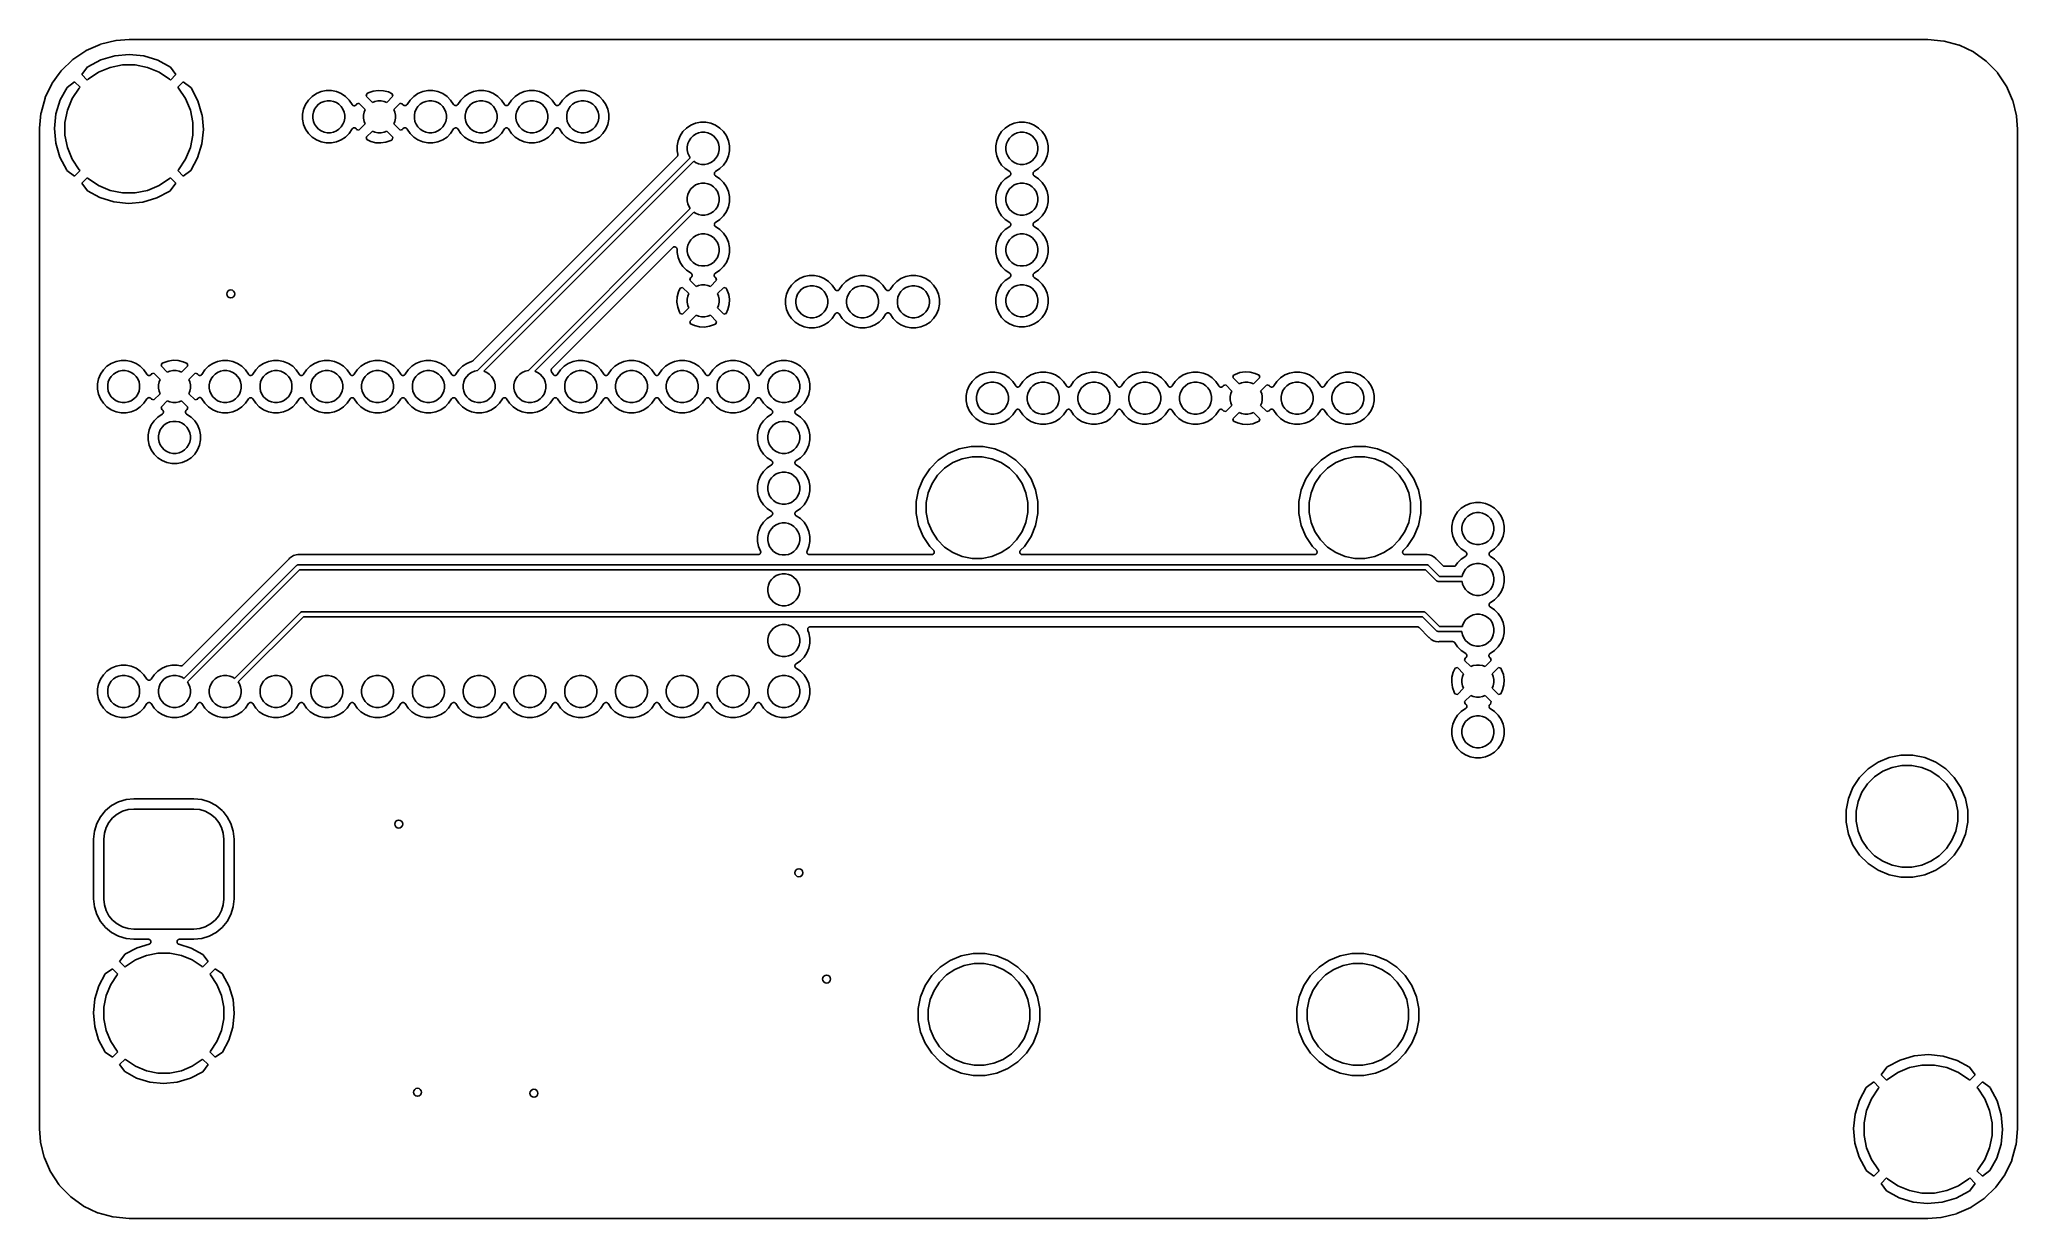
# Model space of a CAD drawing. Extents: x 35.5 to 134.5, y -94.5 to -35.5.
import ezdxf

# ---------------------------------------------------------------- set-up
doc = ezdxf.new("R2010")
doc.units = 0
doc.layers.add('BLACK', color=7, linetype='CONTINUOUS')

msp = doc.modelspace()

# ---------------------------------------------------------------- linework, layer by layer
at = {"layer": 'BLACK', "linetype": 'CONTINUOUS'}
for p, q in [((38.5869, -35.7657), (39.3418, -35.5844)), ((39.3418, -35.5844), (39.3435, -35.584)), ((39.3435, -35.584), (39.3529, -35.5829)), ((39.3529, -35.5829), (39.3622, -35.5813)), ((39.3622, -35.5813), (40.0149, -35.5333)), ((40.0149, -35.5333), (40.0167, -35.5332)), ((40.0167, -35.5332), (40.0205, -35.5334)), ((40.0205, -35.5334), (40.0242, -35.533)), ((40.0242, -35.533), (129.971, -35.533)), ((129.971, -35.533), (129.972, -35.533)), ((129.972, -35.533), (129.977, -35.5335)), ((129.977, -35.5335), (129.982, -35.5335)), ((129.982, -35.5335), (130.779, -35.6047)), ((130.779, -35.6047), (130.781, -35.6048)), ((130.781, -35.6048), (130.791, -35.6069)), ((130.791, -35.6069), (130.802, -35.6087)), ((130.802, -35.6087), (131.545, -35.8122)), ((36.6282, -37.0747), (37.182, -36.538)), ((37.182, -36.538), (37.1833, -36.5368)), ((37.1833, -36.5368), (37.1916, -36.5304)), ((37.1916, -36.5304), (37.1996, -36.5238)), ((37.1996, -36.5238), (37.8396, -36.0937)), ((37.8396, -36.0937), (37.8411, -36.0927)), ((37.8411, -36.0927), (37.8503, -36.0879)), ((37.8503, -36.0879), (37.8594, -36.0828)), ((37.8594, -36.0828), (38.5655, -35.7729)), ((38.5959, -36.5488), (37.9444, -36.8917)), ((38.5655, -35.7729), (38.5671, -35.7722)), ((38.5671, -35.7722), (38.5771, -35.7691)), ((38.5771, -35.7691), (38.5869, -35.7657)), ((39.2962, -36.3411), (38.5959, -36.5488)), ((40.0235, -36.2741), (39.2962, -36.3411)), ((40.7499, -36.3503), (40.0235, -36.2741)), ((41.4475, -36.5667), (40.7499, -36.3503)), ((42.0756, -36.9076), (41.4475, -36.5667)), ((131.545, -35.8122), (131.547, -35.8126)), ((131.547, -35.8126), (131.557, -35.8165)), ((131.557, -35.8165), (131.567, -35.82)), ((131.567, -35.82), (132.263, -36.152)), ((132.263, -36.152), (132.264, -36.1528)), ((132.264, -36.1528), (132.273, -36.1583)), ((132.273, -36.1583), (132.282, -36.1635)), ((132.282, -36.1635), (132.908, -36.6135)), ((36.1635, -37.718), (36.5177, -37.225)), ((36.5177, -37.225), (36.5178, -37.225)), ((36.5178, -37.225), (36.6135, -37.0918)), ((36.6135, -37.0918), (36.6145, -37.0903)), ((36.6145, -37.0903), (36.6215, -37.0826)), ((36.6215, -37.0826), (36.6282, -37.0747)), ((37.928, -36.9027), (37.6457, -37.2865)), ((37.6457, -37.2865), (37.9169, -37.5577)), ((37.9169, -37.5577), (37.9601, -37.5144)), ((37.9444, -36.8917), (37.928, -36.9027)), ((37.9601, -37.5144), (38.4842, -37.1642)), ((38.4842, -37.1642), (39.0666, -36.923)), ((39.0666, -36.923), (39.6848, -36.8)), ((39.6848, -36.8), (40.3152, -36.8)), ((40.3152, -36.8), (40.9334, -36.923)), ((40.9334, -36.923), (41.5158, -37.1642)), ((41.5158, -37.1642), (42.0399, -37.5144)), ((42.0399, -37.5144), (42.0831, -37.5577)), ((42.3543, -37.2865), (42.0756, -36.9076)), ((42.0831, -37.5577), (42.3543, -37.2865)), ((132.908, -36.6135), (132.91, -36.6145)), ((132.91, -36.6145), (132.917, -36.6215)), ((132.917, -36.6215), (132.925, -36.6282)), ((132.925, -36.6282), (133.462, -37.182)), ((133.462, -37.182), (133.463, -37.1833)), ((133.463, -37.1833), (133.47, -37.1916)), ((133.47, -37.1916), (133.476, -37.1996)), ((133.476, -37.1996), (133.906, -37.8396)), ((35.6087, -39.1984), (35.8122, -38.4546)), ((35.8122, -38.4546), (35.8126, -38.4529)), ((35.8126, -38.4529), (35.8165, -38.4432)), ((35.8165, -38.4432), (35.82, -38.4334)), ((35.82, -38.4334), (36.152, -37.7374)), ((36.152, -37.7374), (36.1528, -37.7358)), ((36.1528, -37.7358), (36.1583, -37.727)), ((36.1583, -37.727), (36.1635, -37.718)), ((36.5667, -38.5525), (36.3503, -39.2501)), ((36.9076, -37.9244), (36.5667, -38.5525)), ((37.2865, -37.6457), (36.9076, -37.9244)), ((36.923, -39.0666), (37.1642, -38.4842)), ((37.1642, -38.4842), (37.5144, -37.9601)), ((37.5577, -37.9169), (37.2865, -37.6457)), ((37.5144, -37.9601), (37.5577, -37.9169)), ((42.7135, -37.6457), (42.4423, -37.9169)), ((42.4423, -37.9169), (42.4856, -37.9601)), ((42.4856, -37.9601), (42.8358, -38.4842)), ((43.0973, -37.928), (42.7135, -37.6457)), ((42.8358, -38.4842), (43.077, -39.0666)), ((43.1083, -37.9444), (43.0973, -37.928)), ((43.4512, -38.5959), (43.1083, -37.9444)), ((48.984, -38.5562), (48.8409, -38.7704)), ((49.1662, -38.374), (48.984, -38.5562)), ((49.3804, -38.2309), (49.1662, -38.374)), ((49.6185, -38.1323), (49.3804, -38.2309)), ((49.8712, -38.082), (49.6185, -38.1323)), ((50.1288, -38.082), (49.8712, -38.082)), ((50.3815, -38.1323), (50.1288, -38.082)), ((50.6196, -38.2309), (50.3815, -38.1323)), ((50.8338, -38.374), (50.6196, -38.2309)), ((50.9468, -38.487), (50.8338, -38.374)), ((50.9469, -38.4871), (50.9468, -38.487)), ((51.016, -38.5562), (50.9469, -38.4871)), ((51.1625, -38.7754), (51.016, -38.5562)), ((51.9053, -38.2402), (51.87, -38.3608)), ((51.87, -38.3608), (52.1817, -38.6725)), ((51.9753, -38.2028), (51.9053, -38.2402)), ((52.2209, -38.115), (51.9753, -38.2028)), ((52.4757, -38.0772), (52.2209, -38.115)), ((52.7331, -38.0899), (52.4757, -38.0772)), ((52.983, -38.1526), (52.7331, -38.0899)), ((52.8983, -38.6725), (53.21, -38.3608)), ((53.1757, -38.2438), (52.983, -38.1526)), ((53.21, -38.3608), (53.1757, -38.2438)), ((54.064, -38.5562), (53.9147, -38.7797)), ((54.2462, -38.374), (54.064, -38.5562)), ((54.4604, -38.2309), (54.2462, -38.374)), ((54.6985, -38.1323), (54.4604, -38.2309)), ((54.9512, -38.082), (54.6985, -38.1323)), ((55.2088, -38.082), (54.9512, -38.082)), ((55.4615, -38.1323), (55.2088, -38.082)), ((55.6996, -38.2309), (55.4615, -38.1323)), ((55.9138, -38.374), (55.6996, -38.2309)), ((56.096, -38.5562), (55.9138, -38.374)), ((56.2444, -38.7783), (56.096, -38.5562)), ((56.604, -38.5562), (56.4556, -38.7783)), ((56.7862, -38.374), (56.604, -38.5562)), ((57.0004, -38.2309), (56.7862, -38.374)), ((57.2385, -38.1323), (57.0004, -38.2309)), ((57.4912, -38.082), (57.2385, -38.1323)), ((57.7488, -38.082), (57.4912, -38.082)), ((58.0015, -38.1323), (57.7488, -38.082)), ((58.2396, -38.2309), (58.0015, -38.1323)), ((58.4538, -38.374), (58.2396, -38.2309)), ((58.636, -38.5562), (58.4538, -38.374)), ((58.7844, -38.7783), (58.636, -38.5562)), ((59.144, -38.5562), (58.9956, -38.7783)), ((59.3262, -38.374), (59.144, -38.5562)), ((59.5404, -38.2309), (59.3262, -38.374)), ((59.7785, -38.1323), (59.5404, -38.2309)), ((60.0312, -38.082), (59.7785, -38.1323)), ((60.2888, -38.082), (60.0312, -38.082)), ((60.5415, -38.1323), (60.2888, -38.082)), ((60.7796, -38.2309), (60.5415, -38.1323)), ((60.9938, -38.374), (60.7796, -38.2309)), ((61.176, -38.5562), (60.9938, -38.374)), ((61.3244, -38.7783), (61.176, -38.5562)), ((61.684, -38.5562), (61.5356, -38.7783)), ((61.8662, -38.374), (61.684, -38.5562)), ((62.0804, -38.2309), (61.8662, -38.374)), ((62.3185, -38.1323), (62.0804, -38.2309)), ((62.5712, -38.082), (62.3185, -38.1323)), ((62.8288, -38.082), (62.5712, -38.082)), ((63.0815, -38.1323), (62.8288, -38.082)), ((63.3196, -38.2309), (63.0815, -38.1323)), ((63.5338, -38.374), (63.3196, -38.2309)), ((63.716, -38.5562), (63.5338, -38.374)), ((63.8591, -38.7704), (63.716, -38.5562)), ((133.906, -37.8396), (133.907, -37.8411)), ((133.907, -37.8411), (133.912, -37.8503)), ((133.912, -37.8503), (133.917, -37.8594)), ((133.917, -37.8594), (134.227, -38.5655)), ((134.227, -38.5655), (134.228, -38.5671)), ((134.228, -38.5671), (134.231, -38.5771)), ((134.231, -38.5771), (134.234, -38.5869)), ((35.5383, -39.9644), (35.6047, -39.2206)), ((35.6047, -39.2206), (35.6048, -39.2189)), ((35.6048, -39.2189), (35.6069, -39.2087)), ((35.6069, -39.2087), (35.6087, -39.1984)), ((36.3503, -39.2501), (36.2741, -39.9765)), ((36.8, -39.6848), (36.923, -39.0666)), ((43.077, -39.0666), (43.2, -39.6848)), ((43.6555, -39.2848), (43.4512, -38.5959)), ((43.6589, -39.2962), (43.6555, -39.2848)), ((43.6555, -39.2848), (43.6555, -39.2848)), ((43.7259, -40.0235), (43.6589, -39.2962)), ((48.7423, -39.0085), (48.692, -39.2612)), ((48.692, -39.2612), (48.692, -39.5188)), ((48.692, -39.5188), (48.7423, -39.7715)), ((48.8409, -38.7704), (48.7423, -39.0085)), ((49.2, -39.3112), (49.2307, -39.1566)), ((49.2, -39.4688), (49.2, -39.3112)), ((49.2307, -39.6234), (49.2, -39.4688)), ((49.2307, -39.1566), (49.291, -39.0111)), ((49.291, -39.0111), (49.3786, -38.88)), ((49.3786, -38.88), (49.49, -38.7686)), ((49.49, -38.7686), (49.6211, -38.681)), ((49.6211, -38.681), (49.7666, -38.6207)), ((49.7666, -38.6207), (49.9212, -38.59)), ((49.9212, -38.59), (50.0788, -38.59)), ((50.0788, -38.59), (50.2334, -38.6207)), ((50.2334, -38.6207), (50.3789, -38.681)), ((50.3789, -38.681), (50.51, -38.7686)), ((50.51, -38.7686), (50.6214, -38.88)), ((50.6214, -38.88), (50.709, -39.0111)), ((50.709, -39.0111), (50.7693, -39.1566)), ((50.7693, -39.1566), (50.8, -39.3112)), ((50.8, -39.4688), (50.7693, -39.6234)), ((50.8, -39.3112), (50.8, -39.4688)), ((51.1636, -38.7778), (51.1625, -38.7754)), ((51.1656, -38.7805), (51.1636, -38.7778)), ((51.1671, -38.7834), (51.1656, -38.7805)), ((51.1729, -38.7905), (51.1671, -38.7834)), ((51.1782, -38.7978), (51.1729, -38.7905)), ((51.1807, -38.8), (51.1782, -38.7978)), ((51.1828, -38.8026), (51.1807, -38.8)), ((51.1898, -38.8084), (51.1828, -38.8026)), ((51.1965, -38.8145), (51.1898, -38.8084)), ((51.1994, -38.8163), (51.1965, -38.8145)), ((51.202, -38.8184), (51.1994, -38.8163)), ((51.2099, -38.8227), (51.202, -38.8184)), ((51.2177, -38.8274), (51.2099, -38.8227)), ((51.2208, -38.8286), (51.2177, -38.8274)), ((51.2238, -38.8302), (51.2208, -38.8286)), ((51.2325, -38.8328), (51.2238, -38.8302)), ((51.241, -38.8359), (51.2325, -38.8328)), ((51.2443, -38.8365), (51.241, -38.8359)), ((51.2475, -38.8374), (51.2443, -38.8365)), ((51.2565, -38.8384), (51.2475, -38.8374)), ((51.2654, -38.8398), (51.2565, -38.8384)), ((51.2688, -38.8396), (51.2654, -38.8398)), ((51.2721, -38.84), (51.2688, -38.8396)), ((51.2812, -38.8392), (51.2721, -38.84)), ((51.2902, -38.8388), (51.2812, -38.8392)), ((51.2935, -38.838), (51.2902, -38.8388)), ((51.2968, -38.8377), (51.2935, -38.838)), ((51.3055, -38.8351), (51.2968, -38.8377)), ((51.3143, -38.833), (51.3055, -38.8351)), ((51.3174, -38.8316), (51.3143, -38.833)), ((51.3206, -38.8307), (51.3174, -38.8316)), ((51.3286, -38.8265), (51.3206, -38.8307)), ((51.3368, -38.8227), (51.3286, -38.8265)), ((51.3396, -38.8207), (51.3368, -38.8227)), ((51.3425, -38.8191), (51.3396, -38.8207)), ((51.3496, -38.8135), (51.3425, -38.8191)), ((51.3569, -38.8081), (51.3496, -38.8135)), ((51.3592, -38.8057), (51.3569, -38.8081)), ((51.3618, -38.8036), (51.3592, -38.8057)), ((51.3676, -38.7966), (51.3618, -38.8036)), ((51.3738, -38.79), (51.3676, -38.7966)), ((51.3756, -38.7871), (51.3738, -38.79)), ((51.3777, -38.7846), (51.3756, -38.7871)), ((51.3821, -38.7766), (51.3777, -38.7846)), ((51.3868, -38.7689), (51.3821, -38.7766)), ((51.3876, -38.7673), (51.3868, -38.7689)), ((51.3938, -38.7543), (51.3876, -38.7673)), ((51.5108, -38.72), (51.3938, -38.7543)), ((51.8225, -39.0317), (51.5108, -38.72)), ((51.74, -39.3112), (51.7707, -39.1566)), ((51.74, -39.4688), (51.74, -39.3112)), ((51.7707, -39.6234), (51.74, -39.4688)), ((51.7707, -39.1566), (51.8225, -39.0317)), ((52.1817, -38.6725), (52.3066, -38.6207)), ((52.3066, -38.6207), (52.4612, -38.59)), ((52.4612, -38.59), (52.6188, -38.59)), ((52.6188, -38.59), (52.7734, -38.6207)), ((52.7734, -38.6207), (52.8983, -38.6725)), ((53.5692, -38.72), (53.2575, -39.0317)), ((53.2575, -39.0317), (53.3093, -39.1566)), ((53.3093, -39.1566), (53.34, -39.3112)), ((53.34, -39.4688), (53.3093, -39.6234)), ((53.34, -39.3112), (53.34, -39.4688)), ((53.6898, -38.7553), (53.5692, -38.72)), ((53.6971, -38.769), (53.6898, -38.7553)), ((53.7004, -38.7739), (53.6971, -38.769)), ((53.7031, -38.7791), (53.7004, -38.7739)), ((53.7072, -38.7842), (53.7031, -38.7791)), ((53.7108, -38.7896), (53.7072, -38.7842)), ((53.715, -38.7938), (53.7108, -38.7896)), ((53.7187, -38.7984), (53.715, -38.7938)), ((53.7237, -38.8025), (53.7187, -38.7984)), ((53.7283, -38.8072), (53.7237, -38.8025)), ((53.7332, -38.8105), (53.7283, -38.8072)), ((53.7378, -38.8142), (53.7332, -38.8105)), ((53.7435, -38.8173), (53.7378, -38.8142)), ((53.7489, -38.821), (53.7435, -38.8173)), ((53.7544, -38.8233), (53.7489, -38.821)), ((53.7596, -38.8261), (53.7544, -38.8233)), ((53.7658, -38.828), (53.7596, -38.8261)), ((53.7718, -38.8305), (53.7658, -38.828)), ((53.7776, -38.8317), (53.7718, -38.8305)), ((53.7832, -38.8335), (53.7776, -38.8317)), ((53.7897, -38.8342), (53.7832, -38.8335)), ((53.7961, -38.8355), (53.7897, -38.8342)), ((53.802, -38.8355), (53.7961, -38.8355)), ((53.8079, -38.8361), (53.802, -38.8355)), ((53.8144, -38.8355), (53.8079, -38.8361)), ((53.8209, -38.8356), (53.8144, -38.8355)), ((53.8267, -38.8345), (53.8209, -38.8356)), ((53.8326, -38.8339), (53.8267, -38.8345)), ((53.8388, -38.8321), (53.8326, -38.8339)), ((53.8452, -38.8309), (53.8388, -38.8321)), ((53.8507, -38.8287), (53.8452, -38.8309)), ((53.8564, -38.827), (53.8507, -38.8287)), ((53.8621, -38.824), (53.8564, -38.827)), ((53.8682, -38.8215), (53.8621, -38.824)), ((53.8731, -38.8183), (53.8682, -38.8215)), ((53.8783, -38.8156), (53.8731, -38.8183)), ((53.8834, -38.8115), (53.8783, -38.8156)), ((53.8889, -38.8079), (53.8834, -38.8115)), ((53.8931, -38.8038), (53.8889, -38.8079)), ((53.8977, -38.8001), (53.8931, -38.8038)), ((53.9019, -38.7951), (53.8977, -38.8001)), ((53.9065, -38.7905), (53.9019, -38.7951)), ((53.9099, -38.7857), (53.9065, -38.7905)), ((53.9137, -38.7812), (53.9099, -38.7857)), ((53.9147, -38.7797), (53.9137, -38.7812)), ((54.28, -39.3112), (54.3107, -39.1566)), ((54.28, -39.4688), (54.28, -39.3112)), ((54.3107, -39.6234), (54.28, -39.4688)), ((54.3107, -39.1566), (54.371, -39.0111)), ((54.371, -39.0111), (54.4586, -38.88)), ((54.4586, -38.88), (54.57, -38.7686)), ((54.57, -38.7686), (54.7011, -38.681)), ((54.7011, -38.681), (54.8466, -38.6207)), ((54.8466, -38.6207), (55.0012, -38.59)), ((55.0012, -38.59), (55.1588, -38.59)), ((55.1588, -38.59), (55.3134, -38.6207)), ((55.3134, -38.6207), (55.4589, -38.681)), ((55.4589, -38.681), (55.59, -38.7686)), ((55.59, -38.7686), (55.7014, -38.88)), ((55.7014, -38.88), (55.789, -39.0111)), ((55.789, -39.0111), (55.8493, -39.1566)), ((55.8493, -39.1566), (55.88, -39.3112)), ((55.88, -39.4688), (55.8493, -39.6234)), ((55.88, -39.3112), (55.88, -39.4688)), ((56.2521, -38.7876), (56.2444, -38.7783)), ((56.2597, -38.797), (56.2521, -38.7876)), ((56.2599, -38.7972), (56.2597, -38.797)), ((56.2601, -38.7975), (56.2599, -38.7972)), ((56.2694, -38.8051), (56.2601, -38.7975)), ((56.2787, -38.8129), (56.2694, -38.8051)), ((56.279, -38.813), (56.2787, -38.8129)), ((56.2793, -38.8132), (56.279, -38.813)), ((56.2899, -38.8189), (56.2793, -38.8132)), ((56.3005, -38.8247), (56.2899, -38.8189)), ((56.3008, -38.8248), (56.3005, -38.8247)), ((56.3011, -38.825), (56.3008, -38.8248)), ((56.3127, -38.8285), (56.3011, -38.825)), ((56.3241, -38.8321), (56.3127, -38.8285)), ((56.3245, -38.8321), (56.3241, -38.8321)), ((56.3248, -38.8322), (56.3245, -38.8321)), ((56.3369, -38.8335), (56.3248, -38.8322)), ((56.3488, -38.8348), (56.3369, -38.8335)), ((56.3491, -38.8347), (56.3488, -38.8348)), ((56.3494, -38.8348), (56.3491, -38.8347)), ((56.3615, -38.8336), (56.3494, -38.8348)), ((56.3735, -38.8326), (56.3615, -38.8336)), ((56.3738, -38.8325), (56.3735, -38.8326)), ((56.3741, -38.8324), (56.3738, -38.8325)), ((56.3859, -38.829), (56.3741, -38.8324)), ((56.3973, -38.8256), (56.3859, -38.829)), ((56.3976, -38.8255), (56.3973, -38.8256)), ((56.3979, -38.8254), (56.3976, -38.8255)), ((56.4086, -38.8197), (56.3979, -38.8254)), ((56.4193, -38.8142), (56.4086, -38.8197)), ((56.4195, -38.814), (56.4193, -38.8142)), ((56.4198, -38.8138), (56.4195, -38.814)), ((56.4291, -38.8063), (56.4198, -38.8138)), ((56.4386, -38.7987), (56.4291, -38.8063)), ((56.4388, -38.7985), (56.4386, -38.7987)), ((56.4391, -38.7983), (56.4388, -38.7985)), ((56.4467, -38.7892), (56.4391, -38.7983)), ((56.4546, -38.7798), (56.4467, -38.7892)), ((56.455, -38.7793), (56.4546, -38.7798)), ((56.4556, -38.7783), (56.455, -38.7792)), ((56.455, -38.7792), (56.455, -38.7792)), ((56.455, -38.7792), (56.455, -38.7793)), ((56.82, -39.3112), (56.8507, -39.1566)), ((56.82, -39.4688), (56.82, -39.3112)), ((56.8507, -39.6234), (56.82, -39.4688)), ((56.8507, -39.1566), (56.911, -39.0111)), ((56.911, -39.0111), (56.9986, -38.88)), ((56.9986, -38.88), (57.11, -38.7686)), ((57.11, -38.7686), (57.2411, -38.681)), ((57.2411, -38.681), (57.3866, -38.6207)), ((57.3866, -38.6207), (57.5412, -38.59)), ((57.5412, -38.59), (57.6988, -38.59)), ((57.6988, -38.59), (57.8534, -38.6207)), ((57.8534, -38.6207), (57.9989, -38.681)), ((57.9989, -38.681), (58.13, -38.7686)), ((58.13, -38.7686), (58.2414, -38.88)), ((58.2414, -38.88), (58.329, -39.0111)), ((58.329, -39.0111), (58.3893, -39.1566)), ((58.3893, -39.1566), (58.42, -39.3112)), ((58.42, -39.4688), (58.3893, -39.6234)), ((58.42, -39.3112), (58.42, -39.4688)), ((58.7921, -38.7876), (58.7844, -38.7783)), ((58.7997, -38.797), (58.7921, -38.7876)), ((58.7999, -38.7972), (58.7997, -38.797)), ((58.8001, -38.7975), (58.7999, -38.7972)), ((58.8094, -38.8051), (58.8001, -38.7975)), ((58.8187, -38.8129), (58.8094, -38.8051)), ((58.819, -38.813), (58.8187, -38.8129)), ((58.8193, -38.8132), (58.819, -38.813)), ((58.8299, -38.8189), (58.8193, -38.8132)), ((58.8405, -38.8247), (58.8299, -38.8189)), ((58.8408, -38.8248), (58.8405, -38.8247)), ((58.8411, -38.825), (58.8408, -38.8248)), ((58.8527, -38.8285), (58.8411, -38.825)), ((58.8641, -38.8321), (58.8527, -38.8285)), ((58.8645, -38.8321), (58.8641, -38.8321)), ((58.8648, -38.8322), (58.8645, -38.8321)), ((58.8769, -38.8335), (58.8648, -38.8322)), ((58.8888, -38.8348), (58.8769, -38.8335)), ((58.8891, -38.8347), (58.8888, -38.8348)), ((58.8894, -38.8348), (58.8891, -38.8347)), ((58.9015, -38.8336), (58.8894, -38.8348)), ((58.9135, -38.8326), (58.9015, -38.8336)), ((58.9138, -38.8325), (58.9135, -38.8326)), ((58.9141, -38.8324), (58.9138, -38.8325)), ((58.9259, -38.829), (58.9141, -38.8324)), ((58.9373, -38.8256), (58.9259, -38.829)), ((58.9376, -38.8255), (58.9373, -38.8256)), ((58.9379, -38.8254), (58.9376, -38.8255)), ((58.9486, -38.8197), (58.9379, -38.8254)), ((58.9593, -38.8142), (58.9486, -38.8197)), ((58.9595, -38.814), (58.9593, -38.8142)), ((58.9598, -38.8138), (58.9595, -38.814)), ((58.9691, -38.8063), (58.9598, -38.8138)), ((58.9786, -38.7987), (58.9691, -38.8063)), ((58.9788, -38.7985), (58.9786, -38.7987)), ((58.9791, -38.7983), (58.9788, -38.7985)), ((58.9867, -38.7892), (58.9791, -38.7983)), ((58.9946, -38.7798), (58.9867, -38.7892)), ((58.995, -38.7793), (58.9946, -38.7798)), ((58.9956, -38.7783), (58.995, -38.7792)), ((58.995, -38.7792), (58.995, -38.7792)), ((58.995, -38.7792), (58.995, -38.7793)), ((59.36, -39.3112), (59.3907, -39.1566)), ((59.36, -39.4688), (59.36, -39.3112)), ((59.3907, -39.6234), (59.36, -39.4688)), ((59.3907, -39.1566), (59.451, -39.0111)), ((59.451, -39.0111), (59.5386, -38.88)), ((59.5386, -38.88), (59.65, -38.7686)), ((59.65, -38.7686), (59.7811, -38.681)), ((59.7811, -38.681), (59.9266, -38.6207)), ((59.9266, -38.6207), (60.0812, -38.59)), ((60.0812, -38.59), (60.2388, -38.59)), ((60.2388, -38.59), (60.3934, -38.6207)), ((60.3934, -38.6207), (60.5389, -38.681)), ((60.5389, -38.681), (60.67, -38.7686)), ((60.67, -38.7686), (60.7814, -38.88)), ((60.7814, -38.88), (60.869, -39.0111)), ((60.869, -39.0111), (60.9293, -39.1566)), ((60.9293, -39.1566), (60.96, -39.3112)), ((60.96, -39.4688), (60.9293, -39.6234)), ((60.96, -39.3112), (60.96, -39.4688)), ((61.3321, -38.7876), (61.3244, -38.7783)), ((61.3397, -38.797), (61.3321, -38.7876)), ((61.3399, -38.7972), (61.3397, -38.797)), ((61.3401, -38.7975), (61.3399, -38.7972)), ((61.3494, -38.8051), (61.3401, -38.7975)), ((61.3587, -38.8129), (61.3494, -38.8051)), ((61.359, -38.813), (61.3587, -38.8129)), ((61.3593, -38.8132), (61.359, -38.813)), ((61.3699, -38.8189), (61.3593, -38.8132)), ((61.3805, -38.8247), (61.3699, -38.8189)), ((61.3808, -38.8248), (61.3805, -38.8247)), ((61.3811, -38.825), (61.3808, -38.8248)), ((61.3927, -38.8285), (61.3811, -38.825)), ((61.4041, -38.8321), (61.3927, -38.8285)), ((61.4045, -38.8321), (61.4041, -38.8321)), ((61.4048, -38.8322), (61.4045, -38.8321)), ((61.4169, -38.8335), (61.4048, -38.8322)), ((61.4288, -38.8348), (61.4169, -38.8335)), ((61.4291, -38.8347), (61.4288, -38.8348)), ((61.4294, -38.8348), (61.4291, -38.8347)), ((61.4415, -38.8336), (61.4294, -38.8348)), ((61.4535, -38.8326), (61.4415, -38.8336)), ((61.4538, -38.8325), (61.4535, -38.8326)), ((61.4541, -38.8324), (61.4538, -38.8325)), ((61.4659, -38.829), (61.4541, -38.8324)), ((61.4773, -38.8256), (61.4659, -38.829)), ((61.4776, -38.8255), (61.4773, -38.8256)), ((61.4779, -38.8254), (61.4776, -38.8255)), ((61.4886, -38.8197), (61.4779, -38.8254)), ((61.4993, -38.8142), (61.4886, -38.8197)), ((61.4995, -38.814), (61.4993, -38.8142)), ((61.4998, -38.8138), (61.4995, -38.814)), ((61.5091, -38.8063), (61.4998, -38.8138)), ((61.5186, -38.7987), (61.5091, -38.8063)), ((61.5188, -38.7985), (61.5186, -38.7987)), ((61.5191, -38.7983), (61.5188, -38.7985)), ((61.5267, -38.7892), (61.5191, -38.7983)), ((61.5346, -38.7798), (61.5267, -38.7892)), ((61.535, -38.7793), (61.5346, -38.7798)), ((61.5356, -38.7783), (61.535, -38.7792)), ((61.535, -38.7792), (61.535, -38.7792)), ((61.535, -38.7792), (61.535, -38.7793)), ((61.9, -39.3112), (61.9307, -39.1566)), ((61.9, -39.4688), (61.9, -39.3112)), ((61.9307, -39.6234), (61.9, -39.4688)), ((61.9307, -39.1566), (61.991, -39.0111)), ((61.991, -39.0111), (62.0786, -38.88)), ((62.0786, -38.88), (62.19, -38.7686)), ((62.19, -38.7686), (62.3211, -38.681)), ((62.3211, -38.681), (62.4666, -38.6207)), ((62.4666, -38.6207), (62.6212, -38.59)), ((62.6212, -38.59), (62.7788, -38.59)), ((62.7788, -38.59), (62.9334, -38.6207)), ((62.9334, -38.6207), (63.0789, -38.681)), ((63.0789, -38.681), (63.21, -38.7686)), ((63.21, -38.7686), (63.3214, -38.88)), ((63.3214, -38.88), (63.409, -39.0111)), ((63.409, -39.0111), (63.4693, -39.1566)), ((63.4693, -39.1566), (63.5, -39.3112)), ((63.5, -39.4688), (63.4693, -39.6234)), ((63.5, -39.3112), (63.5, -39.4688)), ((63.9577, -39.0085), (63.8591, -38.7704)), ((64.008, -39.2612), (63.9577, -39.0085)), ((63.9577, -39.7715), (64.008, -39.5188)), ((64.008, -39.5188), (64.008, -39.2612)), ((134.234, -38.5869), (134.416, -39.3418)), ((134.416, -39.3418), (134.416, -39.3435)), ((134.416, -39.3435), (134.417, -39.3529)), ((134.417, -39.3529), (134.419, -39.3622)), ((134.419, -39.3622), (134.467, -40.0149)), ((35.533, -40.0276), (35.5335, -40.0229)), ((35.533, -40.0294), (35.533, -40.0276)), ((35.533, -89.9758), (35.533, -40.0294)), ((35.5335, -40.0181), (35.5383, -39.9644)), ((35.5335, -40.0229), (35.5335, -40.0181)), ((35.5383, -39.9644), (35.5383, -39.9644)), ((36.2741, -39.9765), (36.3411, -40.7038)), ((36.8, -40.3152), (36.8, -39.6848)), ((36.923, -40.9334), (36.8, -40.3152)), ((43.2, -40.3152), (43.077, -40.9334)), ((43.2, -39.6848), (43.2, -40.3152)), ((43.6497, -40.7499), (43.7259, -40.0235)), ((48.7423, -39.7715), (48.8409, -40.0096)), ((48.8409, -40.0096), (48.984, -40.2238)), ((48.984, -40.2238), (49.1662, -40.406)), ((49.1662, -40.406), (49.3804, -40.5491)), ((49.291, -39.7689), (49.2307, -39.6234)), ((49.3786, -39.9), (49.291, -39.7689)), ((49.49, -40.0114), (49.3786, -39.9)), ((49.3804, -40.5491), (49.6185, -40.6477)), ((49.6211, -40.099), (49.49, -40.0114)), ((49.7666, -40.1593), (49.6211, -40.099)), ((49.9212, -40.19), (49.7666, -40.1593)), ((50.0788, -40.19), (49.9212, -40.19)), ((50.2334, -40.1593), (50.0788, -40.19)), ((50.3789, -40.099), (50.2334, -40.1593)), ((50.51, -40.0114), (50.3789, -40.099)), ((50.3815, -40.6477), (50.6196, -40.5491)), ((50.6214, -39.9), (50.51, -40.0114)), ((50.6196, -40.5491), (50.8338, -40.406)), ((50.709, -39.7689), (50.6214, -39.9)), ((50.7693, -39.6234), (50.709, -39.7689)), ((50.8338, -40.406), (50.9469, -40.2929)), ((50.9469, -40.2929), (51.016, -40.2238)), ((50.9469, -40.2929), (50.9469, -40.2929)), ((51.016, -40.2238), (51.1653, -40.0003)), ((51.1653, -40.0003), (51.1663, -39.9988)), ((51.1663, -39.9988), (51.1701, -39.9943)), ((51.1701, -39.9943), (51.1734, -39.9895)), ((51.1734, -39.9895), (51.1781, -39.9849)), ((51.1781, -39.9849), (51.1823, -39.9799)), ((51.1823, -39.9799), (51.1869, -39.9762)), ((51.1869, -39.9762), (51.1911, -39.9721)), ((51.1911, -39.9721), (51.1966, -39.9685)), ((51.1966, -39.9685), (51.2017, -39.9644)), ((51.2017, -39.9644), (51.2069, -39.9617)), ((51.2069, -39.9617), (51.2118, -39.9585)), ((51.2118, -39.9585), (51.2179, -39.956)), ((51.2179, -39.956), (51.2236, -39.953)), ((51.2236, -39.953), (51.2293, -39.9513)), ((51.2293, -39.9513), (51.2348, -39.9491)), ((51.2348, -39.9491), (51.2412, -39.9479)), ((51.2412, -39.9479), (51.2474, -39.9461)), ((51.2474, -39.9461), (51.2533, -39.9455)), ((51.2533, -39.9455), (51.2591, -39.9444)), ((51.2591, -39.9444), (51.2656, -39.9445)), ((51.2656, -39.9445), (51.2721, -39.9439)), ((51.2721, -39.9439), (51.278, -39.9445)), ((51.278, -39.9445), (51.2839, -39.9445)), ((51.2839, -39.9445), (51.2903, -39.9458)), ((51.2903, -39.9458), (51.2968, -39.9465)), ((51.2968, -39.9465), (51.3024, -39.9483)), ((51.3024, -39.9483), (51.3082, -39.9495)), ((51.3082, -39.9495), (51.3142, -39.952)), ((51.3142, -39.952), (51.3204, -39.9539)), ((51.3204, -39.9539), (51.3256, -39.9567)), ((51.3256, -39.9567), (51.3311, -39.959)), ((51.3311, -39.959), (51.3365, -39.9627)), ((51.3365, -39.9627), (51.3422, -39.9658)), ((51.3422, -39.9658), (51.3467, -39.9695)), ((51.3467, -39.9695), (51.3517, -39.9728)), ((51.3517, -39.9728), (51.3563, -39.9775)), ((51.3563, -39.9775), (51.3613, -39.9816)), ((51.3613, -39.9816), (51.365, -39.9862)), ((51.365, -39.9862), (51.3692, -39.9904)), ((51.3692, -39.9904), (51.3728, -39.9958)), ((51.3728, -39.9958), (51.3769, -40.0009)), ((51.3769, -40.0009), (51.3796, -40.0061)), ((51.3796, -40.0061), (51.3829, -40.011)), ((51.3829, -40.011), (51.3902, -40.0247)), ((51.3902, -40.0247), (51.5108, -40.06)), ((51.5108, -40.06), (51.8225, -39.7483)), ((51.8225, -39.7483), (51.7707, -39.6234)), ((52.1817, -40.1075), (51.87, -40.4192)), ((51.87, -40.4192), (51.9043, -40.5362)), ((51.9043, -40.5362), (52.097, -40.6274)), ((52.3066, -40.1593), (52.1817, -40.1075)), ((52.4612, -40.19), (52.3066, -40.1593)), ((52.6188, -40.19), (52.4612, -40.19)), ((52.7734, -40.1593), (52.6188, -40.19)), ((52.8983, -40.1075), (52.7734, -40.1593)), ((53.21, -40.4192), (52.8983, -40.1075)), ((53.1047, -40.5772), (53.1747, -40.5398)), ((53.1747, -40.5398), (53.21, -40.4192)), ((53.3093, -39.6234), (53.2575, -39.7483)), ((53.2575, -39.7483), (53.5692, -40.06)), ((53.5692, -40.06), (53.6862, -40.0257)), ((53.6862, -40.0257), (53.6924, -40.0127)), ((53.6924, -40.0127), (53.6932, -40.0111)), ((53.6932, -40.0111), (53.6979, -40.0034)), ((53.6979, -40.0034), (53.7023, -39.9954)), ((53.7023, -39.9954), (53.7044, -39.9929)), ((53.7044, -39.9929), (53.7062, -39.99)), ((53.7062, -39.99), (53.7124, -39.9834)), ((53.7124, -39.9834), (53.7182, -39.9764)), ((53.7182, -39.9764), (53.7208, -39.9743)), ((53.7208, -39.9743), (53.7231, -39.9719)), ((53.7231, -39.9719), (53.7304, -39.9665)), ((53.7304, -39.9665), (53.7375, -39.9609)), ((53.7375, -39.9609), (53.7404, -39.9593)), ((53.7404, -39.9593), (53.7432, -39.9573)), ((53.7432, -39.9573), (53.7514, -39.9535)), ((53.7514, -39.9535), (53.7594, -39.9493)), ((53.7594, -39.9493), (53.7626, -39.9484)), ((53.7626, -39.9484), (53.7657, -39.947)), ((53.7657, -39.947), (53.7745, -39.9449)), ((53.7745, -39.9449), (53.7832, -39.9423)), ((53.7832, -39.9423), (53.7865, -39.942)), ((53.7865, -39.942), (53.7898, -39.9412)), ((53.7898, -39.9412), (53.7988, -39.9408)), ((53.7988, -39.9408), (53.8079, -39.94)), ((53.8079, -39.94), (53.8112, -39.9404)), ((53.8112, -39.9404), (53.8146, -39.9402)), ((53.8146, -39.9402), (53.8235, -39.9416)), ((53.8235, -39.9416), (53.8325, -39.9426)), ((53.8325, -39.9426), (53.8357, -39.9435)), ((53.8357, -39.9435), (53.839, -39.9441)), ((53.839, -39.9441), (53.8475, -39.9472)), ((53.8475, -39.9472), (53.8562, -39.9498)), ((53.8562, -39.9498), (53.8592, -39.9514)), ((53.8592, -39.9514), (53.8623, -39.9526)), ((53.8623, -39.9526), (53.8701, -39.9573)), ((53.8701, -39.9573), (53.878, -39.9616)), ((53.878, -39.9616), (53.8806, -39.9637)), ((53.8806, -39.9637), (53.8835, -39.9655)), ((53.8835, -39.9655), (53.8902, -39.9716)), ((53.8902, -39.9716), (53.8972, -39.9774)), ((53.8972, -39.9774), (53.8993, -39.98)), ((53.8993, -39.98), (53.9018, -39.9822)), ((53.9018, -39.9822), (53.9071, -39.9895)), ((53.9071, -39.9895), (53.9129, -39.9966)), ((53.9129, -39.9966), (53.9144, -39.9995)), ((53.9144, -39.9995), (53.9164, -40.0022)), ((53.9164, -40.0022), (53.9175, -40.0046)), ((53.9175, -40.0046), (54.064, -40.2238)), ((54.064, -40.2238), (54.2462, -40.406)), ((54.2462, -40.406), (54.4604, -40.5491)), ((54.371, -39.7689), (54.3107, -39.6234)), ((54.4586, -39.9), (54.371, -39.7689)), ((54.57, -40.0114), (54.4586, -39.9)), ((54.4604, -40.5491), (54.6985, -40.6477)), ((54.7011, -40.099), (54.57, -40.0114)), ((54.8466, -40.1593), (54.7011, -40.099)), ((55.0012, -40.19), (54.8466, -40.1593)), ((55.1588, -40.19), (55.0012, -40.19)), ((55.3134, -40.1593), (55.1588, -40.19)), ((55.4589, -40.099), (55.3134, -40.1593)), ((55.59, -40.0114), (55.4589, -40.099)), ((55.4615, -40.6477), (55.6996, -40.5491)), ((55.7014, -39.9), (55.59, -40.0114)), ((55.6996, -40.5491), (55.9138, -40.406)), ((55.789, -39.7689), (55.7014, -39.9)), ((55.8493, -39.6234), (55.789, -39.7689)), ((55.9138, -40.406), (56.096, -40.2238)), ((56.096, -40.2238), (56.2444, -40.0017)), ((56.2444, -40.0017), (56.245, -40.0008)), ((56.245, -40.0007), (56.2454, -40.0002)), ((56.245, -40.0008), (56.245, -40.0007)), ((56.245, -40.0008), (56.245, -40.0008)), ((56.2454, -40.0002), (56.2533, -39.9909)), ((56.2533, -39.9909), (56.2609, -39.9817)), ((56.2609, -39.9817), (56.2612, -39.9815)), ((56.2612, -39.9815), (56.2614, -39.9813)), ((56.2614, -39.9813), (56.2709, -39.9737)), ((56.2709, -39.9737), (56.2802, -39.9662)), ((56.2802, -39.9662), (56.2805, -39.966)), ((56.2805, -39.966), (56.2807, -39.9658)), ((56.2807, -39.9658), (56.2915, -39.9602)), ((56.2915, -39.9602), (56.3021, -39.9546)), ((56.3021, -39.9546), (56.3024, -39.9545)), ((56.3024, -39.9545), (56.3027, -39.9544)), ((56.3027, -39.9544), (56.3143, -39.951)), ((56.3143, -39.951), (56.3259, -39.9476)), ((56.3259, -39.9476), (56.3262, -39.9475)), ((56.3262, -39.9475), (56.3265, -39.9474)), ((56.3265, -39.9474), (56.3385, -39.9464)), ((56.3385, -39.9464), (56.3506, -39.9452)), ((56.3506, -39.9452), (56.3509, -39.9453)), ((56.3509, -39.9453), (56.3512, -39.9452)), ((56.3512, -39.9452), (56.3632, -39.9465)), ((56.3632, -39.9465), (56.3752, -39.9478)), ((56.3752, -39.9478), (56.3755, -39.9479)), ((56.3755, -39.9479), (56.3759, -39.9479)), ((56.3759, -39.9479), (56.3873, -39.9515)), ((56.3873, -39.9515), (56.3989, -39.955)), ((56.3989, -39.955), (56.3992, -39.9552)), ((56.3992, -39.9552), (56.3995, -39.9553)), ((56.3995, -39.9553), (56.4102, -39.9611)), ((56.4102, -39.9611), (56.4207, -39.9668)), ((56.4207, -39.9668), (56.421, -39.967)), ((56.421, -39.967), (56.4213, -39.9671)), ((56.4213, -39.9671), (56.4307, -39.975)), ((56.4307, -39.975), (56.4399, -39.9825)), ((56.4399, -39.9825), (56.4401, -39.9828)), ((56.4401, -39.9828), (56.4403, -39.983)), ((56.4403, -39.983), (56.448, -39.9925)), ((56.448, -39.9925), (56.4556, -40.0017)), ((56.4556, -40.0017), (56.604, -40.2238)), ((56.604, -40.2238), (56.7862, -40.406)), ((56.7862, -40.406), (57.0004, -40.5491)), ((56.911, -39.7689), (56.8507, -39.6234)), ((56.9986, -39.9), (56.911, -39.7689)), ((57.11, -40.0114), (56.9986, -39.9)), ((57.0004, -40.5491), (57.2385, -40.6477)), ((57.2411, -40.099), (57.11, -40.0114)), ((57.3866, -40.1593), (57.2411, -40.099)), ((57.5412, -40.19), (57.3866, -40.1593)), ((57.6988, -40.19), (57.5412, -40.19)), ((57.8534, -40.1593), (57.6988, -40.19)), ((57.9989, -40.099), (57.8534, -40.1593)), ((58.13, -40.0114), (57.9989, -40.099)), ((58.0015, -40.6477), (58.2396, -40.5491)), ((58.2414, -39.9), (58.13, -40.0114)), ((58.2396, -40.5491), (58.4538, -40.406)), ((58.329, -39.7689), (58.2414, -39.9)), ((58.3893, -39.6234), (58.329, -39.7689)), ((58.4538, -40.406), (58.636, -40.2238)), ((58.636, -40.2238), (58.7844, -40.0017)), ((58.7844, -40.0017), (58.785, -40.0008)), ((58.785, -40.0007), (58.7854, -40.0002)), ((58.785, -40.0008), (58.785, -40.0007)), ((58.785, -40.0008), (58.785, -40.0008)), ((58.7854, -40.0002), (58.7933, -39.9909)), ((58.7933, -39.9909), (58.8009, -39.9817)), ((58.8009, -39.9817), (58.8012, -39.9815)), ((58.8012, -39.9815), (58.8014, -39.9813)), ((58.8014, -39.9813), (58.8109, -39.9737)), ((58.8109, -39.9737), (58.8202, -39.9662)), ((58.8202, -39.9662), (58.8205, -39.966)), ((58.8205, -39.966), (58.8207, -39.9658)), ((58.8207, -39.9658), (58.8315, -39.9602)), ((58.8315, -39.9602), (58.8421, -39.9546)), ((58.8421, -39.9546), (58.8424, -39.9545)), ((58.8424, -39.9545), (58.8427, -39.9544)), ((58.8427, -39.9544), (58.8543, -39.951)), ((58.8543, -39.951), (58.8659, -39.9476)), ((58.8659, -39.9476), (58.8662, -39.9475)), ((58.8662, -39.9475), (58.8665, -39.9474)), ((58.8665, -39.9474), (58.8785, -39.9464)), ((58.8785, -39.9464), (58.8906, -39.9452)), ((58.8906, -39.9452), (58.8909, -39.9453)), ((58.8909, -39.9453), (58.8912, -39.9452)), ((58.8912, -39.9452), (58.9032, -39.9465)), ((58.9032, -39.9465), (58.9152, -39.9478)), ((58.9152, -39.9478), (58.9155, -39.9479)), ((58.9155, -39.9479), (58.9159, -39.9479)), ((58.9159, -39.9479), (58.9273, -39.9515)), ((58.9273, -39.9515), (58.9389, -39.955)), ((58.9389, -39.955), (58.9392, -39.9552)), ((58.9392, -39.9552), (58.9395, -39.9553)), ((58.9395, -39.9553), (58.9502, -39.9611)), ((58.9502, -39.9611), (58.9607, -39.9668)), ((58.9607, -39.9668), (58.961, -39.967)), ((58.961, -39.967), (58.9613, -39.9671)), ((58.9613, -39.9671), (58.9707, -39.975)), ((58.9707, -39.975), (58.9799, -39.9825)), ((58.9799, -39.9825), (58.9801, -39.9828)), ((58.9801, -39.9828), (58.9803, -39.983)), ((58.9803, -39.983), (58.988, -39.9925)), ((58.988, -39.9925), (58.9956, -40.0017)), ((58.9956, -40.0017), (59.144, -40.2238)), ((59.144, -40.2238), (59.3262, -40.406)), ((59.3262, -40.406), (59.5404, -40.5491)), ((59.451, -39.7689), (59.3907, -39.6234)), ((59.5386, -39.9), (59.451, -39.7689)), ((59.65, -40.0114), (59.5386, -39.9)), ((59.5404, -40.5491), (59.7785, -40.6477)), ((59.7811, -40.099), (59.65, -40.0114)), ((59.9266, -40.1593), (59.7811, -40.099)), ((60.0812, -40.19), (59.9266, -40.1593)), ((60.2388, -40.19), (60.0812, -40.19)), ((60.3934, -40.1593), (60.2388, -40.19)), ((60.5389, -40.099), (60.3934, -40.1593)), ((60.67, -40.0114), (60.5389, -40.099)), ((60.5415, -40.6477), (60.7796, -40.5491)), ((60.7814, -39.9), (60.67, -40.0114)), ((60.7796, -40.5491), (60.9938, -40.406)), ((60.869, -39.7689), (60.7814, -39.9)), ((60.9293, -39.6234), (60.869, -39.7689)), ((60.9938, -40.406), (61.176, -40.2238)), ((61.176, -40.2238), (61.3244, -40.0017)), ((61.3244, -40.0017), (61.325, -40.0008)), ((61.325, -40.0007), (61.3254, -40.0002)), ((61.325, -40.0008), (61.325, -40.0007)), ((61.325, -40.0008), (61.325, -40.0008)), ((61.3254, -40.0002), (61.3333, -39.9909)), ((61.3333, -39.9909), (61.3409, -39.9817)), ((61.3409, -39.9817), (61.3412, -39.9815)), ((61.3412, -39.9815), (61.3414, -39.9813)), ((61.3414, -39.9813), (61.3509, -39.9737)), ((61.3509, -39.9737), (61.3602, -39.9662)), ((61.3602, -39.9662), (61.3605, -39.966)), ((61.3605, -39.966), (61.3607, -39.9658)), ((61.3607, -39.9658), (61.3715, -39.9602)), ((61.3715, -39.9602), (61.3821, -39.9546)), ((61.3821, -39.9546), (61.3824, -39.9545)), ((61.3824, -39.9545), (61.3827, -39.9544)), ((61.3827, -39.9544), (61.3943, -39.951)), ((61.3943, -39.951), (61.4059, -39.9476)), ((61.4059, -39.9476), (61.4062, -39.9475)), ((61.4062, -39.9475), (61.4065, -39.9474)), ((61.4065, -39.9474), (61.4185, -39.9464)), ((61.4185, -39.9464), (61.4306, -39.9452)), ((61.4306, -39.9452), (61.4309, -39.9453)), ((61.4309, -39.9453), (61.4312, -39.9452)), ((61.4312, -39.9452), (61.4432, -39.9465)), ((61.4432, -39.9465), (61.4552, -39.9478)), ((61.4552, -39.9478), (61.4555, -39.9479)), ((61.4555, -39.9479), (61.4559, -39.9479)), ((61.4559, -39.9479), (61.4673, -39.9515)), ((61.4673, -39.9515), (61.4789, -39.955)), ((61.4789, -39.955), (61.4792, -39.9552)), ((61.4792, -39.9552), (61.4795, -39.9553)), ((61.4795, -39.9553), (61.4902, -39.9611)), ((61.4902, -39.9611), (61.5007, -39.9668)), ((61.5007, -39.9668), (61.501, -39.967)), ((61.501, -39.967), (61.5013, -39.9671)), ((61.5013, -39.9671), (61.5107, -39.975)), ((61.5107, -39.975), (61.5199, -39.9825)), ((61.5199, -39.9825), (61.5201, -39.9828)), ((61.5201, -39.9828), (61.5204, -39.983)), ((61.5204, -39.983), (61.528, -39.9925)), ((61.528, -39.9925), (61.5356, -40.0017)), ((61.5356, -40.0017), (61.684, -40.2238)), ((61.684, -40.2238), (61.8662, -40.406)), ((61.8662, -40.406), (62.0804, -40.5491)), ((61.991, -39.7689), (61.9307, -39.6234)), ((62.0786, -39.9), (61.991, -39.7689)), ((62.19, -40.0114), (62.0786, -39.9)), ((62.0804, -40.5491), (62.3185, -40.6477)), ((62.3211, -40.099), (62.19, -40.0114)), ((62.4666, -40.1593), (62.3211, -40.099)), ((62.6212, -40.19), (62.4666, -40.1593)), ((62.7788, -40.19), (62.6212, -40.19)), ((62.9334, -40.1593), (62.7788, -40.19)), ((63.0789, -40.099), (62.9334, -40.1593)), ((63.21, -40.0114), (63.0789, -40.099)), ((63.0815, -40.6477), (63.3196, -40.5491)), ((63.3214, -39.9), (63.21, -40.0114)), ((63.3196, -40.5491), (63.5338, -40.406)), ((63.409, -39.7689), (63.3214, -39.9)), ((63.4693, -39.6234), (63.409, -39.7689)), ((63.5338, -40.406), (63.716, -40.2238)), ((63.716, -40.2238), (63.8591, -40.0096)), ((63.8591, -40.0096), (63.9577, -39.7715)), ((67.5709, -40.3504), (67.4723, -40.5885)), ((67.714, -40.1362), (67.5709, -40.3504)), ((67.8962, -39.954), (67.714, -40.1362)), ((68.1104, -39.8109), (67.8962, -39.954)), ((68.021, -40.5911), (68.1086, -40.46)), ((68.1086, -40.46), (68.22, -40.3486)), ((68.3485, -39.7123), (68.1104, -39.8109)), ((68.22, -40.3486), (68.3511, -40.261)), ((68.6012, -39.662), (68.3485, -39.7123)), ((68.3511, -40.261), (68.4966, -40.2007)), ((68.4966, -40.2007), (68.6512, -40.17)), ((68.8588, -39.662), (68.6012, -39.662)), ((68.6512, -40.17), (68.8088, -40.17)), ((68.8088, -40.17), (68.9634, -40.2007)), ((69.1115, -39.7123), (68.8588, -39.662)), ((68.9634, -40.2007), (69.1089, -40.261)), ((69.1089, -40.261), (69.24, -40.3486)), ((69.3496, -39.8109), (69.1115, -39.7123)), ((69.24, -40.3486), (69.3514, -40.46)), ((69.5638, -39.954), (69.3496, -39.8109)), ((69.3514, -40.46), (69.439, -40.5911)), ((69.746, -40.1362), (69.5638, -39.954)), ((69.8891, -40.3504), (69.746, -40.1362)), ((69.9877, -40.5885), (69.8891, -40.3504)), ((83.5109, -40.3504), (83.4123, -40.5885)), ((83.654, -40.1362), (83.5109, -40.3504)), ((83.8362, -39.954), (83.654, -40.1362)), ((84.0504, -39.8109), (83.8362, -39.954)), ((83.961, -40.5911), (84.0486, -40.46)), ((84.0486, -40.46), (84.16, -40.3486)), ((84.2885, -39.7123), (84.0504, -39.8109)), ((84.16, -40.3486), (84.2911, -40.261)), ((84.5412, -39.662), (84.2885, -39.7123)), ((84.2911, -40.261), (84.4366, -40.2007)), ((84.4366, -40.2007), (84.5912, -40.17)), ((84.7988, -39.662), (84.5412, -39.662)), ((84.5912, -40.17), (84.7488, -40.17)), ((84.7488, -40.17), (84.9034, -40.2007)), ((85.0515, -39.7123), (84.7988, -39.662)), ((84.9034, -40.2007), (85.0489, -40.261)), ((85.0489, -40.261), (85.18, -40.3486)), ((85.2896, -39.8109), (85.0515, -39.7123)), ((85.18, -40.3486), (85.2914, -40.46)), ((85.5038, -39.954), (85.2896, -39.8109)), ((85.2914, -40.46), (85.379, -40.5911)), ((85.686, -40.1362), (85.5038, -39.954)), ((85.8291, -40.3504), (85.686, -40.1362)), ((85.9277, -40.5885), (85.8291, -40.3504)), ((134.467, -40.0149), (134.467, -40.0167)), ((134.467, -40.0167), (134.467, -40.0205)), ((134.467, -40.0205), (134.467, -40.0242)), ((134.467, -40.0242), (134.467, -89.9706)), ((36.3411, -40.7038), (36.5488, -41.4041)), ((36.5488, -41.4041), (36.8917, -42.0556)), ((37.1642, -41.5158), (36.923, -40.9334)), ((37.5144, -42.0399), (37.1642, -41.5158)), ((42.8358, -41.5158), (42.4856, -42.0399)), ((43.077, -40.9334), (42.8358, -41.5158)), ((43.0924, -42.0756), (43.4333, -41.4475)), ((43.4333, -41.4475), (43.6497, -40.7499)), ((49.6185, -40.6477), (49.8712, -40.698)), ((49.8712, -40.698), (50.1288, -40.698)), ((50.1288, -40.698), (50.3815, -40.6477)), ((52.097, -40.6274), (52.3469, -40.6901)), ((52.3469, -40.6901), (52.6043, -40.7028)), ((52.6043, -40.7028), (52.8591, -40.665)), ((52.8591, -40.665), (53.1047, -40.5772)), ((54.6985, -40.6477), (54.9512, -40.698)), ((54.9512, -40.698), (55.2088, -40.698)), ((55.2088, -40.698), (55.4615, -40.6477)), ((67.4211, -41.3837), (57.2207, -51.5841)), ((57.2385, -40.6477), (57.4912, -40.698)), ((57.4432, -52.08), (68.0824, -41.4408)), ((57.4912, -40.698), (57.7488, -40.698)), ((57.7488, -40.698), (58.0015, -40.6477)), ((59.7785, -40.6477), (60.0312, -40.698)), ((60.0312, -40.698), (60.2888, -40.698)), ((60.2888, -40.698), (60.5415, -40.6477)), ((62.3185, -40.6477), (62.5712, -40.698)), ((62.5712, -40.698), (62.8288, -40.698)), ((62.8288, -40.698), (63.0815, -40.6477)), ((67.4286, -41.3746), (67.4211, -41.3837)), ((67.4723, -40.5885), (67.422, -40.8412)), ((67.422, -40.8412), (67.422, -41.0988)), ((67.422, -41.0988), (67.4559, -41.2691)), ((67.4362, -41.3655), (67.4286, -41.3746)), ((67.4365, -41.365), (67.4362, -41.3655)), ((67.4368, -41.3645), (67.4365, -41.365)), ((67.4424, -41.3541), (67.4368, -41.3645)), ((67.4481, -41.3438), (67.4424, -41.3541)), ((67.4483, -41.3432), (67.4481, -41.3438)), ((67.4486, -41.3427), (67.4483, -41.3432)), ((67.452, -41.3314), (67.4486, -41.3427)), ((67.4556, -41.3202), (67.452, -41.3314)), ((67.4558, -41.319), (67.4556, -41.3196)), ((67.4556, -41.3196), (67.4556, -41.3202)), ((67.457, -41.3073), (67.4558, -41.319)), ((67.4559, -41.2691), (67.456, -41.2696)), ((67.456, -41.2696), (67.456, -41.2697)), ((67.456, -41.2697), (67.456, -41.2697)), ((67.456, -41.2697), (67.4562, -41.2708)), ((67.4562, -41.2708), (67.4572, -41.2827)), ((67.4583, -41.2955), (67.457, -41.3073)), ((67.4572, -41.2827), (67.4583, -41.2943)), ((67.4583, -41.2943), (67.4582, -41.2949)), ((67.4582, -41.2949), (67.4583, -41.2955)), ((67.93, -40.8912), (67.9607, -40.7366)), ((67.93, -41.0488), (67.93, -40.8912)), ((67.9607, -41.2034), (67.93, -41.0488)), ((67.9607, -40.7366), (68.021, -40.5911)), ((68.021, -41.3489), (67.9607, -41.2034)), ((68.0824, -41.4408), (68.021, -41.3489)), ((69.3514, -41.48), (69.24, -41.5914)), ((69.439, -41.3489), (69.3514, -41.48)), ((69.439, -40.5911), (69.4993, -40.7366)), ((69.4993, -41.2034), (69.439, -41.3489)), ((69.4993, -40.7366), (69.53, -40.8912)), ((69.53, -41.0488), (69.4993, -41.2034)), ((69.53, -40.8912), (69.53, -41.0488)), ((69.8891, -41.5896), (69.9877, -41.3515)), ((70.038, -40.8412), (69.9877, -40.5885)), ((69.9877, -41.3515), (70.038, -41.0988)), ((70.038, -41.0988), (70.038, -40.8412)), ((83.4123, -40.5885), (83.362, -40.8412)), ((83.362, -40.8412), (83.362, -41.0988)), ((83.362, -41.0988), (83.4123, -41.3515)), ((83.4123, -41.3515), (83.5109, -41.5896)), ((83.87, -40.8912), (83.9007, -40.7366)), ((83.87, -41.0488), (83.87, -40.8912)), ((83.9007, -41.2034), (83.87, -41.0488)), ((83.9007, -40.7366), (83.961, -40.5911)), ((83.961, -41.3489), (83.9007, -41.2034)), ((84.0486, -41.48), (83.961, -41.3489)), ((84.16, -41.5914), (84.0486, -41.48)), ((85.2914, -41.48), (85.18, -41.5914)), ((85.379, -41.3489), (85.2914, -41.48)), ((85.379, -40.5911), (85.4393, -40.7366)), ((85.4393, -41.2034), (85.379, -41.3489)), ((85.4393, -40.7366), (85.47, -40.8912)), ((85.47, -41.0488), (85.4393, -41.2034)), ((85.47, -40.8912), (85.47, -41.0488)), ((85.8291, -41.5896), (85.9277, -41.3515)), ((85.978, -40.8412), (85.9277, -40.5885)), ((85.9277, -41.3515), (85.978, -41.0988)), ((85.978, -41.0988), (85.978, -40.8412)), ((36.8917, -42.0556), (36.9027, -42.072)), ((36.9027, -42.072), (37.2865, -42.3543)), ((37.2865, -42.3543), (37.5577, -42.0831)), ((37.5577, -42.0831), (37.5144, -42.0399)), ((37.9169, -42.4423), (37.6457, -42.7135)), ((37.9601, -42.4856), (37.9169, -42.4423)), ((38.4842, -42.8358), (37.9601, -42.4856)), ((42.0399, -42.4856), (41.5158, -42.8358)), ((42.0831, -42.4423), (42.0399, -42.4856)), ((42.3543, -42.7135), (42.0831, -42.4423)), ((42.4856, -42.0399), (42.4423, -42.0831)), ((42.4423, -42.0831), (42.7135, -42.3543)), ((42.7135, -42.3543), (43.0924, -42.0756)), ((68.2592, -41.6176), (57.7623, -52.1145)), ((68.3511, -41.679), (68.2592, -41.6176)), ((68.4966, -41.7393), (68.3511, -41.679)), ((68.6512, -41.77), (68.4966, -41.7393)), ((68.8088, -41.77), (68.6512, -41.77)), ((68.9634, -41.7393), (68.8088, -41.77)), ((69.1089, -41.679), (68.9634, -41.7393)), ((69.24, -41.5914), (69.1089, -41.679)), ((69.2852, -42.2388), (69.2865, -42.2269)), ((69.2853, -42.2391), (69.2852, -42.2388)), ((69.2852, -42.2394), (69.2853, -42.2391)), ((69.2864, -42.2515), (69.2852, -42.2394)), ((69.2874, -42.2635), (69.2864, -42.2515)), ((69.2865, -42.2269), (69.2878, -42.2148)), ((69.2875, -42.2638), (69.2874, -42.2635)), ((69.2876, -42.2641), (69.2875, -42.2638)), ((69.291, -42.2758), (69.2876, -42.2641)), ((69.2878, -42.2148), (69.2879, -42.2145)), ((69.2879, -42.2141), (69.2915, -42.2027)), ((69.2879, -42.2145), (69.2879, -42.2141)), ((69.2944, -42.2873), (69.291, -42.2758)), ((69.2915, -42.2027), (69.295, -42.1911)), ((69.2945, -42.2876), (69.2944, -42.2873)), ((69.2946, -42.2879), (69.2945, -42.2876)), ((69.3002, -42.2986), (69.2946, -42.2879)), ((69.295, -42.1911), (69.2952, -42.1908)), ((69.2952, -42.1908), (69.2953, -42.1905)), ((69.2953, -42.1905), (69.3011, -42.1798)), ((69.3058, -42.3093), (69.3002, -42.2986)), ((69.3011, -42.1798), (69.3068, -42.1693)), ((69.306, -42.3095), (69.3058, -42.3093)), ((69.3062, -42.3098), (69.306, -42.3095)), ((69.3136, -42.3191), (69.3062, -42.3098)), ((69.3068, -42.1693), (69.307, -42.169)), ((69.307, -42.169), (69.3071, -42.1687)), ((69.3071, -42.1687), (69.3148, -42.1594)), ((69.3213, -42.3286), (69.3136, -42.3191)), ((69.3148, -42.1594), (69.3225, -42.1501)), ((69.3215, -42.3288), (69.3213, -42.3286)), ((69.3217, -42.3291), (69.3215, -42.3288)), ((69.3308, -42.3367), (69.3217, -42.3291)), ((69.3225, -42.1501), (69.3228, -42.1499)), ((69.3228, -42.1499), (69.323, -42.1497)), ((69.323, -42.1497), (69.3323, -42.1421)), ((69.3402, -42.3446), (69.3308, -42.3367)), ((69.3323, -42.1421), (69.3417, -42.1344)), ((69.3407, -42.345), (69.3402, -42.3446)), ((69.3408, -42.345), (69.3407, -42.345)), ((69.3417, -42.3456), (69.3408, -42.345)), ((69.3408, -42.345), (69.3408, -42.345)), ((69.3417, -42.1344), (69.5638, -41.986)), ((69.5638, -42.494), (69.3417, -42.3456)), ((69.5638, -41.986), (69.746, -41.8038)), ((69.746, -42.6762), (69.5638, -42.494)), ((69.746, -41.8038), (69.8891, -41.5896)), ((83.5109, -41.5896), (83.654, -41.8038)), ((83.654, -41.8038), (83.8362, -41.986)), ((83.8362, -42.494), (83.654, -42.6762)), ((83.8362, -41.986), (84.0583, -42.1344)), ((84.0583, -42.3456), (83.8362, -42.494)), ((84.0583, -42.1344), (84.0592, -42.135)), ((84.0675, -42.3381), (84.0583, -42.3456)), ((84.0592, -42.135), (84.0592, -42.135)), ((84.0592, -42.135), (84.0593, -42.135)), ((84.0593, -42.135), (84.0598, -42.1354)), ((84.0598, -42.1354), (84.0691, -42.1433)), ((84.077, -42.3303), (84.0675, -42.3381)), ((84.0691, -42.1433), (84.0783, -42.1509)), ((84.0772, -42.3301), (84.077, -42.3303)), ((84.0775, -42.3299), (84.0772, -42.3301)), ((84.085, -42.3208), (84.0775, -42.3299)), ((84.0783, -42.1509), (84.0785, -42.1512)), ((84.0785, -42.1512), (84.0787, -42.1514)), ((84.0787, -42.1514), (84.0863, -42.1609)), ((84.0929, -42.3113), (84.085, -42.3208)), ((84.0863, -42.1609), (84.0938, -42.1702)), ((84.093, -42.311), (84.0929, -42.3113)), ((84.0932, -42.3107), (84.093, -42.311)), ((84.0989, -42.3002), (84.0932, -42.3107)), ((84.0938, -42.1702), (84.094, -42.1705)), ((84.094, -42.1705), (84.0942, -42.1707)), ((84.0942, -42.1707), (84.0998, -42.1814)), ((84.1047, -42.2895), (84.0989, -42.3002)), ((84.0998, -42.1814), (84.1054, -42.1921)), ((84.1048, -42.2892), (84.1047, -42.2895)), ((84.105, -42.2889), (84.1048, -42.2892)), ((84.1085, -42.2773), (84.105, -42.2889)), ((84.1054, -42.1921), (84.1055, -42.1924)), ((84.1055, -42.1924), (84.1056, -42.1927)), ((84.1056, -42.1927), (84.109, -42.2042)), ((84.1121, -42.2659), (84.1085, -42.2773)), ((84.109, -42.2042), (84.1124, -42.2159)), ((84.1122, -42.2652), (84.1121, -42.2655)), ((84.1121, -42.2655), (84.1121, -42.2659)), ((84.1135, -42.2532), (84.1122, -42.2652)), ((84.1124, -42.2159), (84.1125, -42.2162)), ((84.1125, -42.2162), (84.1126, -42.2165)), ((84.1126, -42.2165), (84.1136, -42.2285)), ((84.1148, -42.2412), (84.1135, -42.2532)), ((84.1136, -42.2285), (84.1148, -42.2406)), ((84.1148, -42.2406), (84.1147, -42.2409)), ((84.1147, -42.2409), (84.1148, -42.2412)), ((84.2911, -41.679), (84.16, -41.5914)), ((84.4366, -41.7393), (84.2911, -41.679)), ((84.5912, -41.77), (84.4366, -41.7393)), ((84.7488, -41.77), (84.5912, -41.77)), ((84.9034, -41.7393), (84.7488, -41.77)), ((85.0489, -41.679), (84.9034, -41.7393)), ((85.18, -41.5914), (85.0489, -41.679)), ((85.2252, -42.2388), (85.2265, -42.2269)), ((85.2253, -42.2391), (85.2252, -42.2388)), ((85.2252, -42.2394), (85.2253, -42.2391)), ((85.2264, -42.2515), (85.2252, -42.2394)), ((85.2274, -42.2635), (85.2264, -42.2515)), ((85.2265, -42.2269), (85.2278, -42.2148)), ((85.2275, -42.2638), (85.2274, -42.2635)), ((85.2276, -42.2641), (85.2275, -42.2638)), ((85.231, -42.2758), (85.2276, -42.2641)), ((85.2278, -42.2148), (85.2279, -42.2145)), ((85.2279, -42.2141), (85.2315, -42.2027)), ((85.2279, -42.2145), (85.2279, -42.2141)), ((85.2344, -42.2873), (85.231, -42.2758)), ((85.2315, -42.2027), (85.235, -42.1911)), ((85.2345, -42.2876), (85.2344, -42.2873)), ((85.2346, -42.2879), (85.2345, -42.2876)), ((85.2402, -42.2986), (85.2346, -42.2879)), ((85.235, -42.1911), (85.2352, -42.1908)), ((85.2352, -42.1908), (85.2353, -42.1905)), ((85.2353, -42.1905), (85.2411, -42.1798)), ((85.2458, -42.3093), (85.2402, -42.2986)), ((85.2411, -42.1798), (85.2468, -42.1693)), ((85.246, -42.3095), (85.2458, -42.3093)), ((85.2462, -42.3098), (85.246, -42.3095)), ((85.2536, -42.3191), (85.2462, -42.3098)), ((85.2468, -42.1693), (85.247, -42.169)), ((85.247, -42.169), (85.2471, -42.1687)), ((85.2471, -42.1687), (85.2548, -42.1594)), ((85.2613, -42.3286), (85.2536, -42.3191)), ((85.2548, -42.1594), (85.2625, -42.1501)), ((85.2615, -42.3288), (85.2613, -42.3286)), ((85.2617, -42.3291), (85.2615, -42.3288)), ((85.2708, -42.3367), (85.2617, -42.3291)), ((85.2625, -42.1501), (85.2628, -42.1499)), ((85.2628, -42.1499), (85.263, -42.1497)), ((85.263, -42.1497), (85.2723, -42.1421)), ((85.2802, -42.3446), (85.2708, -42.3367)), ((85.2723, -42.1421), (85.2817, -42.1344)), ((85.2807, -42.345), (85.2802, -42.3446)), ((85.2808, -42.345), (85.2807, -42.345)), ((85.2817, -42.3456), (85.2808, -42.345)), ((85.2808, -42.345), (85.2808, -42.345)), ((85.2817, -42.1344), (85.5038, -41.986)), ((85.5038, -42.494), (85.2817, -42.3456)), ((85.5038, -41.986), (85.686, -41.8038)), ((85.686, -42.6762), (85.5038, -42.494)), ((85.686, -41.8038), (85.8291, -41.5896)), ((37.6457, -42.7135), (37.9244, -43.0924)), ((37.9244, -43.0924), (38.5525, -43.4333)), ((39.0666, -43.077), (38.4842, -42.8358)), ((38.5525, -43.4333), (39.2501, -43.6497)), ((39.6848, -43.2), (39.0666, -43.077)), ((40.3152, -43.2), (39.6848, -43.2)), ((40.9334, -43.077), (40.3152, -43.2)), ((40.7038, -43.6589), (41.4041, -43.4512)), ((41.5158, -42.8358), (40.9334, -43.077)), ((41.4041, -43.4512), (42.0556, -43.1083)), ((42.0556, -43.1083), (42.072, -43.0973)), ((42.072, -43.0973), (42.3543, -42.7135)), ((67.93, -43.4312), (67.9607, -43.2766)), ((67.93, -43.5888), (67.93, -43.4312)), ((67.9607, -43.2766), (68.021, -43.1311)), ((68.021, -43.1311), (68.1086, -43)), ((68.1086, -43), (68.22, -42.8886)), ((68.22, -42.8886), (68.3511, -42.801)), ((68.3511, -42.801), (68.4966, -42.7407)), ((68.4966, -42.7407), (68.6512, -42.71)), ((68.6512, -42.71), (68.8088, -42.71)), ((68.8088, -42.71), (68.9634, -42.7407)), ((68.9634, -42.7407), (69.1089, -42.801)), ((69.1089, -42.801), (69.24, -42.8886)), ((69.24, -42.8886), (69.3514, -43)), ((69.3514, -43), (69.439, -43.1311)), ((69.439, -43.1311), (69.4993, -43.2766)), ((69.4993, -43.2766), (69.53, -43.4312)), ((69.53, -43.4312), (69.53, -43.5888)), ((69.8891, -42.8904), (69.746, -42.6762)), ((69.9877, -43.1285), (69.8891, -42.8904)), ((70.038, -43.3812), (69.9877, -43.1285)), ((70.038, -43.6388), (70.038, -43.3812)), ((83.4123, -43.1285), (83.362, -43.3812)), ((83.362, -43.3812), (83.362, -43.6388)), ((83.5109, -42.8904), (83.4123, -43.1285)), ((83.654, -42.6762), (83.5109, -42.8904)), ((83.87, -43.4312), (83.9007, -43.2766)), ((83.87, -43.5888), (83.87, -43.4312)), ((83.9007, -43.2766), (83.961, -43.1311)), ((83.961, -43.1311), (84.0486, -43)), ((84.0486, -43), (84.16, -42.8886)), ((84.16, -42.8886), (84.2911, -42.801)), ((84.2911, -42.801), (84.4366, -42.7407)), ((84.4366, -42.7407), (84.5912, -42.71)), ((84.5912, -42.71), (84.7488, -42.71)), ((84.7488, -42.71), (84.9034, -42.7407)), ((84.9034, -42.7407), (85.0489, -42.801)), ((85.0489, -42.801), (85.18, -42.8886)), ((85.18, -42.8886), (85.2914, -43)), ((85.2914, -43), (85.379, -43.1311)), ((85.379, -43.1311), (85.4393, -43.2766)), ((85.4393, -43.2766), (85.47, -43.4312)), ((85.47, -43.4312), (85.47, -43.5888)), ((85.8291, -42.8904), (85.686, -42.6762)), ((85.9277, -43.1285), (85.8291, -42.8904)), ((85.978, -43.3812), (85.9277, -43.1285)), ((85.978, -43.6388), (85.978, -43.3812)), ((39.2501, -43.6497), (39.9765, -43.7259)), ((39.9765, -43.7259), (40.7038, -43.6589)), ((59.9832, -52.08), (68.0824, -43.9808)), ((68.2592, -44.1576), (60.3023, -52.1145)), ((67.9607, -43.7434), (67.93, -43.5888)), ((68.021, -43.8889), (67.9607, -43.7434)), ((68.0824, -43.9808), (68.021, -43.8889)), ((68.3511, -44.219), (68.2592, -44.1576)), ((68.4966, -44.2793), (68.3511, -44.219)), ((68.6512, -44.31), (68.4966, -44.2793)), ((68.8088, -44.31), (68.6512, -44.31)), ((68.9634, -44.2793), (68.8088, -44.31)), ((69.1089, -44.219), (68.9634, -44.2793)), ((69.24, -44.1314), (69.1089, -44.219)), ((69.3514, -44.02), (69.24, -44.1314)), ((69.439, -43.8889), (69.3514, -44.02)), ((69.4993, -43.7434), (69.439, -43.8889)), ((69.53, -43.5888), (69.4993, -43.7434)), ((69.5638, -44.526), (69.746, -44.3438)), ((69.746, -44.3438), (69.8891, -44.1296)), ((69.8891, -44.1296), (69.9877, -43.8915)), ((69.9877, -43.8915), (70.038, -43.6388)), ((83.362, -43.6388), (83.4123, -43.8915)), ((83.4123, -43.8915), (83.5109, -44.1296)), ((83.5109, -44.1296), (83.654, -44.3438)), ((83.654, -44.3438), (83.8362, -44.526)), ((83.9007, -43.7434), (83.87, -43.5888)), ((83.961, -43.8889), (83.9007, -43.7434)), ((84.0486, -44.02), (83.961, -43.8889)), ((84.16, -44.1314), (84.0486, -44.02)), ((84.2911, -44.219), (84.16, -44.1314)), ((84.4366, -44.2793), (84.2911, -44.219)), ((84.5912, -44.31), (84.4366, -44.2793)), ((84.7488, -44.31), (84.5912, -44.31)), ((84.9034, -44.2793), (84.7488, -44.31)), ((85.0489, -44.219), (84.9034, -44.2793)), ((85.18, -44.1314), (85.0489, -44.219)), ((85.2914, -44.02), (85.18, -44.1314)), ((85.379, -43.8889), (85.2914, -44.02)), ((85.4393, -43.7434), (85.379, -43.8889)), ((85.47, -43.5888), (85.4393, -43.7434)), ((85.5038, -44.526), (85.686, -44.3438)), ((85.686, -44.3438), (85.8291, -44.1296)), ((85.8291, -44.1296), (85.9277, -43.8915)), ((85.9277, -43.8915), (85.978, -43.6388)), ((68.1086, -45.54), (68.22, -45.4286)), ((68.22, -45.4286), (68.3511, -45.341)), ((68.3511, -45.341), (68.4966, -45.2807)), ((68.4966, -45.2807), (68.6512, -45.25)), ((68.6512, -45.25), (68.8088, -45.25)), ((68.8088, -45.25), (68.9634, -45.2807)), ((68.9634, -45.2807), (69.1089, -45.341)), ((69.1089, -45.341), (69.24, -45.4286)), ((69.24, -45.4286), (69.3514, -45.54)), ((69.2852, -44.7788), (69.2865, -44.7669)), ((69.2853, -44.7791), (69.2852, -44.7788)), ((69.2852, -44.7794), (69.2853, -44.7791)), ((69.2864, -44.7915), (69.2852, -44.7794)), ((69.2874, -44.8035), (69.2864, -44.7915)), ((69.2865, -44.7669), (69.2878, -44.7548)), ((69.2875, -44.8038), (69.2874, -44.8035)), ((69.2876, -44.8041), (69.2875, -44.8038)), ((69.291, -44.8158), (69.2876, -44.8041)), ((69.2878, -44.7548), (69.2879, -44.7545)), ((69.2879, -44.7541), (69.2915, -44.7427)), ((69.2879, -44.7545), (69.2879, -44.7541)), ((69.2944, -44.8273), (69.291, -44.8158)), ((69.2915, -44.7427), (69.295, -44.7311)), ((69.2945, -44.8276), (69.2944, -44.8273)), ((69.2946, -44.8279), (69.2945, -44.8276)), ((69.3002, -44.8386), (69.2946, -44.8279)), ((69.295, -44.7311), (69.2952, -44.7308)), ((69.2952, -44.7308), (69.2953, -44.7305)), ((69.2953, -44.7305), (69.3011, -44.7199)), ((69.3058, -44.8493), (69.3002, -44.8386)), ((69.3011, -44.7199), (69.3068, -44.7093)), ((69.306, -44.8495), (69.3058, -44.8493)), ((69.3062, -44.8498), (69.306, -44.8495)), ((69.3136, -44.8591), (69.3062, -44.8498)), ((69.3068, -44.7093), (69.307, -44.709)), ((69.307, -44.709), (69.3071, -44.7087)), ((69.3071, -44.7087), (69.3148, -44.6994)), ((69.3213, -44.8686), (69.3136, -44.8591)), ((69.3148, -44.6994), (69.3225, -44.6901)), ((69.3215, -44.8688), (69.3213, -44.8686)), ((69.3217, -44.8691), (69.3215, -44.8688)), ((69.3308, -44.8767), (69.3217, -44.8691)), ((69.3225, -44.6901), (69.3228, -44.6899)), ((69.3228, -44.6899), (69.323, -44.6897)), ((69.323, -44.6897), (69.3323, -44.6821)), ((69.3402, -44.8846), (69.3308, -44.8767)), ((69.3323, -44.6821), (69.3417, -44.6744)), ((69.3407, -44.885), (69.3402, -44.8846)), ((69.3408, -44.885), (69.3407, -44.885)), ((69.3417, -44.8856), (69.3408, -44.885)), ((69.3408, -44.885), (69.3408, -44.885)), ((69.3417, -44.6744), (69.5638, -44.526)), ((69.5638, -45.034), (69.3417, -44.8856)), ((69.746, -45.2162), (69.5638, -45.034)), ((69.8891, -45.4304), (69.746, -45.2162)), ((69.9877, -45.6685), (69.8891, -45.4304)), ((83.5109, -45.4304), (83.4123, -45.6685)), ((83.654, -45.2162), (83.5109, -45.4304)), ((83.8362, -45.034), (83.654, -45.2162)), ((83.8362, -44.526), (84.0583, -44.6744)), ((84.0583, -44.8856), (83.8362, -45.034)), ((84.0486, -45.54), (84.16, -45.4286)), ((84.0583, -44.6744), (84.0592, -44.675)), ((84.0675, -44.8781), (84.0583, -44.8856)), ((84.0592, -44.675), (84.0592, -44.675)), ((84.0592, -44.675), (84.0593, -44.675)), ((84.0593, -44.675), (84.0598, -44.6754)), ((84.0598, -44.6754), (84.0691, -44.6833)), ((84.077, -44.8703), (84.0675, -44.8781)), ((84.0691, -44.6833), (84.0783, -44.6909)), ((84.0772, -44.8701), (84.077, -44.8703)), ((84.0775, -44.8699), (84.0772, -44.8701)), ((84.085, -44.8608), (84.0775, -44.8699)), ((84.0783, -44.6909), (84.0785, -44.6912)), ((84.0785, -44.6912), (84.0787, -44.6914)), ((84.0787, -44.6914), (84.0863, -44.7009)), ((84.0929, -44.8513), (84.085, -44.8608)), ((84.0863, -44.7009), (84.0938, -44.7102)), ((84.093, -44.851), (84.0929, -44.8513)), ((84.0932, -44.8507), (84.093, -44.851)), ((84.0989, -44.8402), (84.0932, -44.8507)), ((84.0938, -44.7102), (84.094, -44.7105)), ((84.094, -44.7105), (84.0942, -44.7107)), ((84.0942, -44.7107), (84.0998, -44.7214)), ((84.1047, -44.8295), (84.0989, -44.8402)), ((84.0998, -44.7214), (84.1054, -44.7321)), ((84.1048, -44.8292), (84.1047, -44.8295)), ((84.105, -44.8289), (84.1048, -44.8292)), ((84.1085, -44.8173), (84.105, -44.8289)), ((84.1054, -44.7321), (84.1055, -44.7324)), ((84.1055, -44.7324), (84.1056, -44.7327)), ((84.1056, -44.7327), (84.109, -44.7442)), ((84.1121, -44.8059), (84.1085, -44.8173)), ((84.109, -44.7442), (84.1124, -44.7559)), ((84.1122, -44.8052), (84.1121, -44.8055)), ((84.1121, -44.8055), (84.1121, -44.8059)), ((84.1135, -44.7932), (84.1122, -44.8052)), ((84.1124, -44.7559), (84.1125, -44.7562)), ((84.1125, -44.7562), (84.1126, -44.7565)), ((84.1126, -44.7565), (84.1136, -44.7685)), ((84.1148, -44.7812), (84.1135, -44.7932)), ((84.1136, -44.7685), (84.1148, -44.7806)), ((84.1148, -44.7806), (84.1147, -44.7809)), ((84.1147, -44.7809), (84.1148, -44.7812)), ((84.16, -45.4286), (84.2911, -45.341)), ((84.2911, -45.341), (84.4366, -45.2807)), ((84.4366, -45.2807), (84.5912, -45.25)), ((84.5912, -45.25), (84.7488, -45.25)), ((84.7488, -45.25), (84.9034, -45.2807)), ((84.9034, -45.2807), (85.0489, -45.341)), ((85.0489, -45.341), (85.18, -45.4286)), ((85.18, -45.4286), (85.2914, -45.54)), ((85.2252, -44.7788), (85.2265, -44.7669)), ((85.2253, -44.7791), (85.2252, -44.7788)), ((85.2252, -44.7794), (85.2253, -44.7791)), ((85.2264, -44.7915), (85.2252, -44.7794)), ((85.2274, -44.8035), (85.2264, -44.7915)), ((85.2265, -44.7669), (85.2278, -44.7548)), ((85.2275, -44.8038), (85.2274, -44.8035)), ((85.2276, -44.8041), (85.2275, -44.8038)), ((85.231, -44.8158), (85.2276, -44.8041)), ((85.2278, -44.7548), (85.2279, -44.7545)), ((85.2279, -44.7541), (85.2315, -44.7427)), ((85.2279, -44.7545), (85.2279, -44.7541)), ((85.2344, -44.8273), (85.231, -44.8158)), ((85.2315, -44.7427), (85.235, -44.7311)), ((85.2345, -44.8276), (85.2344, -44.8273)), ((85.2346, -44.8279), (85.2345, -44.8276)), ((85.2402, -44.8386), (85.2346, -44.8279)), ((85.235, -44.7311), (85.2352, -44.7308)), ((85.2352, -44.7308), (85.2353, -44.7305)), ((85.2353, -44.7305), (85.2411, -44.7199)), ((85.2458, -44.8493), (85.2402, -44.8386)), ((85.2411, -44.7199), (85.2468, -44.7093)), ((85.246, -44.8495), (85.2458, -44.8493)), ((85.2462, -44.8498), (85.246, -44.8495)), ((85.2536, -44.8591), (85.2462, -44.8498)), ((85.2468, -44.7093), (85.247, -44.709)), ((85.247, -44.709), (85.2471, -44.7087)), ((85.2471, -44.7087), (85.2548, -44.6994)), ((85.2613, -44.8686), (85.2536, -44.8591)), ((85.2548, -44.6994), (85.2625, -44.6901)), ((85.2615, -44.8688), (85.2613, -44.8686)), ((85.2617, -44.8691), (85.2615, -44.8688)), ((85.2708, -44.8767), (85.2617, -44.8691)), ((85.2625, -44.6901), (85.2628, -44.6899)), ((85.2628, -44.6899), (85.263, -44.6897)), ((85.263, -44.6897), (85.2723, -44.6821)), ((85.2802, -44.8846), (85.2708, -44.8767)), ((85.2723, -44.6821), (85.2817, -44.6744)), ((85.2807, -44.885), (85.2802, -44.8846)), ((85.2808, -44.885), (85.2807, -44.885)), ((85.2817, -44.8856), (85.2808, -44.885)), ((85.2808, -44.885), (85.2808, -44.885)), ((85.2817, -44.6744), (85.5038, -44.526)), ((85.5038, -45.034), (85.2817, -44.8856)), ((85.686, -45.2162), (85.5038, -45.034)), ((85.8291, -45.4304), (85.686, -45.2162)), ((85.9277, -45.6685), (85.8291, -45.4304)), ((64.5645, -48.5707), (67.2052, -45.93)), ((67.2052, -45.93), (67.2061, -45.9291)), ((67.2061, -45.9291), (67.2061, -45.9291)), ((67.2061, -45.9291), (67.2062, -45.9291)), ((67.2062, -45.9291), (67.2065, -45.9288)), ((67.2065, -45.9288), (67.2161, -45.9211)), ((67.2161, -45.9211), (67.2255, -45.9135)), ((67.2255, -45.9135), (67.2257, -45.9134)), ((67.2257, -45.9134), (67.2258, -45.9133)), ((67.2258, -45.9133), (67.2367, -45.9076)), ((67.2367, -45.9076), (67.2474, -45.902)), ((67.2474, -45.902), (67.2476, -45.902)), ((67.2476, -45.902), (67.2478, -45.9019)), ((67.2478, -45.9019), (67.2597, -45.8984)), ((67.2597, -45.8984), (67.2712, -45.8951)), ((67.2712, -45.8951), (67.2714, -45.895)), ((67.2714, -45.895), (67.2716, -45.895)), ((67.2716, -45.895), (67.2838, -45.8939)), ((67.2838, -45.8939), (67.2959, -45.8928)), ((67.2959, -45.8928), (67.2961, -45.8928)), ((67.2961, -45.8928), (67.2963, -45.8928)), ((67.2963, -45.8928), (67.3085, -45.8941)), ((67.3085, -45.8941), (67.3205, -45.8954)), ((67.3205, -45.8954), (67.3207, -45.8955)), ((67.3207, -45.8955), (67.321, -45.8955)), ((67.321, -45.8955), (67.3327, -45.8991)), ((67.3327, -45.8991), (67.3442, -45.9027)), ((67.3442, -45.9027), (67.3444, -45.9028)), ((67.3444, -45.9028), (67.3446, -45.9029)), ((67.3446, -45.9029), (67.3552, -45.9087)), ((67.3552, -45.9087), (67.366, -45.9145)), ((67.366, -45.9145), (67.3662, -45.9147)), ((67.3662, -45.9147), (67.3664, -45.9148)), ((67.3664, -45.9148), (67.3758, -45.9226)), ((67.3758, -45.9226), (67.3851, -45.9303)), ((67.3851, -45.9303), (67.3853, -45.9305)), ((67.3853, -45.9305), (67.3854, -45.9306)), ((67.3854, -45.9306), (67.3931, -45.9401)), ((67.3931, -45.9401), (67.4008, -45.9495)), ((67.4008, -45.9495), (67.4009, -45.9497)), ((67.4009, -45.9497), (67.401, -45.9499)), ((67.401, -45.9499), (67.4068, -45.9608)), ((67.4068, -45.9608), (67.4124, -45.9714)), ((67.4124, -45.9714), (67.4125, -45.9716)), ((67.4125, -45.9716), (67.4126, -45.9718)), ((67.4126, -45.9718), (67.4161, -45.9838)), ((67.4161, -45.9838), (67.4196, -45.9951)), ((67.4196, -45.9951), (67.4196, -45.9954)), ((67.4196, -45.9954), (67.4197, -45.9956)), ((67.4197, -45.9956), (67.4208, -46.0078)), ((67.4208, -46.0078), (67.422, -46.0198)), ((67.422, -46.0198), (67.422, -46.1788)), ((67.422, -46.1788), (67.4723, -46.4315)), ((67.4723, -46.4315), (67.5709, -46.6696)), ((67.93, -45.9712), (67.9607, -45.8166)), ((67.93, -46.1288), (67.93, -45.9712)), ((67.9607, -46.2834), (67.93, -46.1288)), ((67.9607, -45.8166), (68.021, -45.6711)), ((68.021, -46.4289), (67.9607, -46.2834)), ((68.021, -45.6711), (68.1086, -45.54)), ((68.1086, -46.56), (68.021, -46.4289)), ((69.3514, -45.54), (69.439, -45.6711)), ((69.439, -46.4289), (69.3514, -46.56)), ((69.439, -45.6711), (69.4993, -45.8166)), ((69.4993, -46.2834), (69.439, -46.4289)), ((69.4993, -45.8166), (69.53, -45.9712)), ((69.53, -46.1288), (69.4993, -46.2834)), ((69.53, -45.9712), (69.53, -46.1288)), ((69.8891, -46.6696), (69.9877, -46.4315)), ((70.038, -45.9212), (69.9877, -45.6685)), ((69.9877, -46.4315), (70.038, -46.1788)), ((70.038, -46.1788), (70.038, -45.9212)), ((83.4123, -45.6685), (83.362, -45.9212)), ((83.362, -45.9212), (83.362, -46.1788)), ((83.362, -46.1788), (83.4123, -46.4315)), ((83.4123, -46.4315), (83.5109, -46.6696)), ((83.87, -45.9712), (83.9007, -45.8166)), ((83.87, -46.1288), (83.87, -45.9712)), ((83.9007, -46.2834), (83.87, -46.1288)), ((83.9007, -45.8166), (83.961, -45.6711)), ((83.961, -46.4289), (83.9007, -46.2834)), ((83.961, -45.6711), (84.0486, -45.54)), ((84.0486, -46.56), (83.961, -46.4289)), ((85.2914, -45.54), (85.379, -45.6711)), ((85.379, -46.4289), (85.2914, -46.56)), ((85.379, -45.6711), (85.4393, -45.8166)), ((85.4393, -46.2834), (85.379, -46.4289)), ((85.4393, -45.8166), (85.47, -45.9712)), ((85.47, -46.1288), (85.4393, -46.2834)), ((85.47, -45.9712), (85.47, -46.1288)), ((85.8291, -46.6696), (85.9277, -46.4315)), ((85.978, -45.9212), (85.9277, -45.6685)), ((85.9277, -46.4315), (85.978, -46.1788)), ((85.978, -46.1788), (85.978, -45.9212)), ((67.5709, -46.6696), (67.714, -46.8838)), ((67.714, -46.8838), (67.8962, -47.066)), ((67.8962, -47.066), (68.1197, -47.2153)), ((68.0953, -47.4402), (68.06, -47.5608)), ((68.109, -47.4329), (68.0953, -47.4402)), ((68.22, -46.6714), (68.1086, -46.56)), ((68.1139, -47.4296), (68.109, -47.4329)), ((68.1191, -47.4269), (68.1139, -47.4296)), ((68.1242, -47.4228), (68.1191, -47.4269)), ((68.1197, -47.2153), (68.1212, -47.2163)), ((68.1212, -47.2163), (68.1257, -47.2201)), ((68.1296, -47.4192), (68.1242, -47.4228)), ((68.1257, -47.2201), (68.1305, -47.2234)), ((68.1338, -47.415), (68.1296, -47.4192)), ((68.1305, -47.2234), (68.1351, -47.2281)), ((68.1384, -47.4113), (68.1338, -47.415)), ((68.1351, -47.2281), (68.1401, -47.2323)), ((68.1425, -47.4063), (68.1384, -47.4113)), ((68.1401, -47.2323), (68.1438, -47.2369)), ((68.1472, -47.4017), (68.1425, -47.4063)), ((68.1438, -47.2369), (68.1479, -47.2411)), ((68.1505, -47.3967), (68.1472, -47.4017)), ((68.1479, -47.2411), (68.1515, -47.2466)), ((68.1542, -47.3922), (68.1505, -47.3967)), ((68.1515, -47.2466), (68.1556, -47.2517)), ((68.1573, -47.3865), (68.1542, -47.3922)), ((68.1556, -47.2517), (68.1583, -47.2569)), ((68.161, -47.3811), (68.1573, -47.3865)), ((68.1583, -47.2569), (68.1615, -47.2618)), ((68.1633, -47.3756), (68.161, -47.3811)), ((68.1615, -47.2618), (68.164, -47.2679)), ((68.1661, -47.3704), (68.1633, -47.3756)), ((68.164, -47.2679), (68.167, -47.2736)), ((68.168, -47.3642), (68.1661, -47.3704)), ((68.167, -47.2736), (68.1687, -47.2793)), ((68.1705, -47.3582), (68.168, -47.3642)), ((68.1687, -47.2793), (68.1709, -47.2848)), ((68.1717, -47.3524), (68.1705, -47.3582)), ((68.1709, -47.2848), (68.1721, -47.2912)), ((68.1735, -47.3468), (68.1717, -47.3524)), ((68.1721, -47.2912), (68.1739, -47.2974)), ((68.1742, -47.3403), (68.1735, -47.3468)), ((68.1739, -47.2974), (68.1745, -47.3033)), ((68.1755, -47.3339), (68.1742, -47.3403)), ((68.1745, -47.3033), (68.1756, -47.3091)), ((68.1756, -47.3091), (68.1755, -47.3156)), ((68.1755, -47.3156), (68.1761, -47.3221)), ((68.1761, -47.3221), (68.1755, -47.328)), ((68.1755, -47.328), (68.1755, -47.3339)), ((68.3511, -46.759), (68.22, -46.6714)), ((68.4966, -46.8193), (68.3511, -46.759)), ((68.6512, -46.85), (68.4966, -46.8193)), ((68.8088, -46.85), (68.6512, -46.85)), ((68.9634, -46.8193), (68.8088, -46.85)), ((69.1089, -46.759), (68.9634, -46.8193)), ((69.24, -46.6714), (69.1089, -46.759)), ((69.3514, -46.56), (69.24, -46.6714)), ((69.28, -47.3221), (69.2804, -47.3188)), ((69.2808, -47.3312), (69.28, -47.3221)), ((69.2802, -47.3154), (69.2816, -47.3065)), ((69.2804, -47.3188), (69.2802, -47.3154)), ((69.2812, -47.3402), (69.2808, -47.3312)), ((69.282, -47.3435), (69.2812, -47.3402)), ((69.2816, -47.3065), (69.2826, -47.2975)), ((69.2823, -47.3468), (69.282, -47.3435)), ((69.2849, -47.3555), (69.2823, -47.3468)), ((69.2826, -47.2975), (69.2835, -47.2943)), ((69.2835, -47.2943), (69.2841, -47.291)), ((69.2841, -47.291), (69.2872, -47.2825)), ((69.287, -47.3643), (69.2849, -47.3555)), ((69.2884, -47.3674), (69.287, -47.3643)), ((69.2872, -47.2825), (69.2898, -47.2738)), ((69.2893, -47.3706), (69.2884, -47.3674)), ((69.2935, -47.3786), (69.2893, -47.3706)), ((69.2898, -47.2738), (69.2914, -47.2708)), ((69.2914, -47.2708), (69.2926, -47.2677)), ((69.2926, -47.2677), (69.2973, -47.2599)), ((69.2973, -47.3868), (69.2935, -47.3786)), ((69.2973, -47.2599), (69.3016, -47.252)), ((69.2993, -47.3896), (69.2973, -47.3868)), ((69.3009, -47.3925), (69.2993, -47.3896)), ((69.3065, -47.3996), (69.3009, -47.3925)), ((69.3016, -47.252), (69.3037, -47.2494)), ((69.3037, -47.2494), (69.3055, -47.2465)), ((69.3055, -47.2465), (69.3116, -47.2398)), ((69.3119, -47.4069), (69.3065, -47.3996)), ((69.3116, -47.2398), (69.3174, -47.2328)), ((69.3143, -47.4092), (69.3119, -47.4069)), ((69.3164, -47.4118), (69.3143, -47.4092)), ((69.3234, -47.4176), (69.3164, -47.4118)), ((69.3174, -47.2328), (69.32, -47.2307)), ((69.32, -47.2307), (69.3222, -47.2282)), ((69.3222, -47.2282), (69.3295, -47.2229)), ((69.33, -47.4238), (69.3234, -47.4176)), ((69.3295, -47.2229), (69.3366, -47.2171)), ((69.3329, -47.4256), (69.33, -47.4238)), ((69.3354, -47.4277), (69.3329, -47.4256)), ((69.3434, -47.4321), (69.3354, -47.4277)), ((69.3366, -47.2171), (69.3395, -47.2156)), ((69.3395, -47.2156), (69.3422, -47.2136)), ((69.3422, -47.2136), (69.3446, -47.2125)), ((69.3511, -47.4368), (69.3434, -47.4321)), ((69.3446, -47.2125), (69.5638, -47.066)), ((69.3527, -47.4376), (69.3511, -47.4368)), ((69.3657, -47.4438), (69.3527, -47.4376)), ((69.4, -47.5608), (69.3657, -47.4438)), ((69.5638, -47.066), (69.746, -46.8838)), ((69.746, -46.8838), (69.8891, -46.6696)), ((73.5404, -47.4809), (73.3262, -47.624)), ((73.7785, -47.3823), (73.5404, -47.4809)), ((74.0312, -47.332), (73.7785, -47.3823)), ((74.2888, -47.332), (74.0312, -47.332)), ((74.5415, -47.3823), (74.2888, -47.332)), ((74.7796, -47.4809), (74.5415, -47.3823)), ((74.9938, -47.624), (74.7796, -47.4809)), ((76.0804, -47.4809), (75.8662, -47.624)), ((76.3185, -47.3823), (76.0804, -47.4809)), ((76.5712, -47.332), (76.3185, -47.3823)), ((76.8288, -47.332), (76.5712, -47.332)), ((77.0815, -47.3823), (76.8288, -47.332)), ((77.3196, -47.4809), (77.0815, -47.3823)), ((77.5338, -47.624), (77.3196, -47.4809)), ((78.6204, -47.4809), (78.4062, -47.624)), ((78.8585, -47.3823), (78.6204, -47.4809)), ((79.1112, -47.332), (78.8585, -47.3823)), ((79.3688, -47.332), (79.1112, -47.332)), ((79.6215, -47.3823), (79.3688, -47.332)), ((79.8596, -47.4809), (79.6215, -47.3823)), ((80.0738, -47.624), (79.8596, -47.4809)), ((83.5109, -46.6696), (83.654, -46.8838)), ((83.654, -46.8838), (83.8362, -47.066)), ((83.8362, -47.066), (84.0583, -47.2144)), ((84.0583, -47.4256), (83.8362, -47.574)), ((84.16, -46.6714), (84.0486, -46.56)), ((84.0583, -47.2144), (84.0592, -47.215)), ((84.0675, -47.4181), (84.0583, -47.4256)), ((84.0592, -47.215), (84.0592, -47.215)), ((84.0592, -47.215), (84.0593, -47.215)), ((84.0593, -47.215), (84.0598, -47.2154)), ((84.0598, -47.2154), (84.0691, -47.2233)), ((84.077, -47.4104), (84.0675, -47.4181)), ((84.0691, -47.2233), (84.0783, -47.2309)), ((84.0772, -47.4101), (84.077, -47.4104)), ((84.0775, -47.4099), (84.0772, -47.4101)), ((84.085, -47.4008), (84.0775, -47.4099)), ((84.0783, -47.2309), (84.0785, -47.2312)), ((84.0785, -47.2312), (84.0787, -47.2314)), ((84.0787, -47.2314), (84.0863, -47.2409)), ((84.0929, -47.3913), (84.085, -47.4008)), ((84.0863, -47.2409), (84.0938, -47.2502)), ((84.093, -47.391), (84.0929, -47.3913)), ((84.0932, -47.3907), (84.093, -47.391)), ((84.0989, -47.3802), (84.0932, -47.3907)), ((84.0938, -47.2502), (84.094, -47.2505)), ((84.094, -47.2505), (84.0942, -47.2507)), ((84.0942, -47.2507), (84.0998, -47.2614)), ((84.1047, -47.3695), (84.0989, -47.3802)), ((84.0998, -47.2614), (84.1054, -47.2721)), ((84.1048, -47.3692), (84.1047, -47.3695)), ((84.105, -47.3689), (84.1048, -47.3692)), ((84.1085, -47.3573), (84.105, -47.3689)), ((84.1054, -47.2721), (84.1055, -47.2724)), ((84.1055, -47.2724), (84.1056, -47.2727)), ((84.1056, -47.2727), (84.109, -47.2842)), ((84.1121, -47.3459), (84.1085, -47.3573)), ((84.109, -47.2842), (84.1124, -47.2959)), ((84.1122, -47.3452), (84.1121, -47.3455)), ((84.1121, -47.3455), (84.1121, -47.3459)), ((84.1135, -47.3332), (84.1122, -47.3452)), ((84.1124, -47.2959), (84.1125, -47.2962)), ((84.1125, -47.2962), (84.1126, -47.2965)), ((84.1126, -47.2965), (84.1136, -47.3085)), ((84.1148, -47.3212), (84.1135, -47.3332)), ((84.1136, -47.3085), (84.1148, -47.3206)), ((84.1148, -47.3206), (84.1147, -47.3209)), ((84.1147, -47.3209), (84.1148, -47.3212)), ((84.2911, -46.759), (84.16, -46.6714)), ((84.4366, -46.8193), (84.2911, -46.759)), ((84.5912, -46.85), (84.4366, -46.8193)), ((84.7488, -46.85), (84.5912, -46.85)), ((84.9034, -46.8193), (84.7488, -46.85)), ((85.0489, -46.759), (84.9034, -46.8193)), ((85.18, -46.6714), (85.0489, -46.759)), ((85.2914, -46.56), (85.18, -46.6714)), ((85.2252, -47.3188), (85.2265, -47.3069)), ((85.2253, -47.3191), (85.2252, -47.3188)), ((85.2252, -47.3194), (85.2253, -47.3191)), ((85.2264, -47.3315), (85.2252, -47.3194)), ((85.2274, -47.3435), (85.2264, -47.3315)), ((85.2265, -47.3069), (85.2278, -47.2948)), ((85.2275, -47.3438), (85.2274, -47.3435)), ((85.2276, -47.3441), (85.2275, -47.3438)), ((85.231, -47.3558), (85.2276, -47.3441)), ((85.2278, -47.2948), (85.2279, -47.2945)), ((85.2279, -47.2941), (85.2315, -47.2827)), ((85.2279, -47.2945), (85.2279, -47.2941)), ((85.2344, -47.3673), (85.231, -47.3558)), ((85.2315, -47.2827), (85.235, -47.2711)), ((85.2345, -47.3676), (85.2344, -47.3673)), ((85.2346, -47.3679), (85.2345, -47.3676)), ((85.2402, -47.3786), (85.2346, -47.3679)), ((85.235, -47.2711), (85.2352, -47.2708)), ((85.2352, -47.2708), (85.2353, -47.2705)), ((85.2353, -47.2705), (85.2411, -47.2599)), ((85.2458, -47.3893), (85.2402, -47.3786)), ((85.2411, -47.2599), (85.2468, -47.2493)), ((85.246, -47.3895), (85.2458, -47.3893)), ((85.2462, -47.3898), (85.246, -47.3895)), ((85.2536, -47.3991), (85.2462, -47.3898)), ((85.2468, -47.2493), (85.247, -47.249)), ((85.247, -47.249), (85.2471, -47.2487)), ((85.2471, -47.2487), (85.2548, -47.2394)), ((85.2613, -47.4086), (85.2536, -47.3991)), ((85.2548, -47.2394), (85.2625, -47.2301)), ((85.2615, -47.4088), (85.2613, -47.4086)), ((85.2617, -47.4091), (85.2615, -47.4088)), ((85.2708, -47.4167), (85.2617, -47.4091)), ((85.2625, -47.2301), (85.2628, -47.2299)), ((85.2628, -47.2299), (85.263, -47.2297)), ((85.263, -47.2297), (85.2723, -47.2221)), ((85.2802, -47.4246), (85.2708, -47.4167)), ((85.2723, -47.2221), (85.2817, -47.2144)), ((85.2807, -47.425), (85.2802, -47.4246)), ((85.2808, -47.425), (85.2807, -47.425)), ((85.2817, -47.4256), (85.2808, -47.425)), ((85.2808, -47.425), (85.2808, -47.425)), ((85.2817, -47.2144), (85.5038, -47.066)), ((85.5038, -47.574), (85.2817, -47.4256)), ((85.5038, -47.066), (85.686, -46.8838)), ((85.686, -46.8838), (85.8291, -46.6696)), ((67.4299, -48.3969), (67.4172, -48.6543)), ((67.4926, -48.147), (67.4299, -48.3969)), ((67.5838, -47.9543), (67.4926, -48.147)), ((67.7008, -47.92), (67.5838, -47.9543)), ((68.0125, -48.2317), (67.7008, -47.92)), ((67.93, -48.5112), (67.9607, -48.3566)), ((67.9607, -48.3566), (68.0125, -48.2317)), ((68.06, -47.5608), (68.3717, -47.8725)), ((68.3717, -47.8725), (68.4966, -47.8207)), ((68.4966, -47.8207), (68.6512, -47.79)), ((68.6512, -47.79), (68.8088, -47.79)), ((68.8088, -47.79), (68.9634, -47.8207)), ((68.9634, -47.8207), (69.0883, -47.8725)), ((69.0883, -47.8725), (69.4, -47.5608)), ((69.7592, -47.92), (69.4475, -48.2317)), ((69.4475, -48.2317), (69.4993, -48.3566)), ((69.4993, -48.3566), (69.53, -48.5112)), ((69.8798, -47.9553), (69.7592, -47.92)), ((69.9172, -48.0253), (69.8798, -47.9553)), ((70.005, -48.2709), (69.9172, -48.0253)), ((70.0415, -48.5173), (70.005, -48.2709)), ((72.9023, -48.2585), (72.852, -48.5112)), ((73.0009, -48.0204), (72.9023, -48.2585)), ((73.144, -47.8062), (73.0009, -48.0204)), ((73.3262, -47.624), (73.144, -47.8062)), ((73.36, -48.5612), (73.3907, -48.4066)), ((73.3907, -48.4066), (73.451, -48.2611)), ((73.451, -48.2611), (73.5386, -48.13)), ((73.5386, -48.13), (73.65, -48.0186)), ((73.65, -48.0186), (73.7811, -47.931)), ((73.7811, -47.931), (73.9266, -47.8707)), ((73.9266, -47.8707), (74.0812, -47.84)), ((74.0812, -47.84), (74.2388, -47.84)), ((74.2388, -47.84), (74.3934, -47.8707)), ((74.3934, -47.8707), (74.5389, -47.931)), ((74.5389, -47.931), (74.67, -48.0186)), ((74.67, -48.0186), (74.7814, -48.13)), ((74.7814, -48.13), (74.869, -48.2611)), ((74.869, -48.2611), (74.9293, -48.4066)), ((74.9293, -48.4066), (74.96, -48.5612)), ((75.176, -47.8062), (74.9938, -47.624)), ((75.3244, -48.0283), (75.176, -47.8062)), ((75.3321, -48.0376), (75.3244, -48.0283)), ((75.3397, -48.047), (75.3321, -48.0376)), ((75.3399, -48.0472), (75.3397, -48.047)), ((75.3401, -48.0475), (75.3399, -48.0472)), ((75.3494, -48.0551), (75.3401, -48.0475)), ((75.3587, -48.0629), (75.3494, -48.0551)), ((75.359, -48.063), (75.3587, -48.0629)), ((75.3593, -48.0632), (75.359, -48.063)), ((75.3699, -48.0689), (75.3593, -48.0632)), ((75.3805, -48.0747), (75.3699, -48.0689)), ((75.3808, -48.0748), (75.3805, -48.0747)), ((75.3811, -48.075), (75.3808, -48.0748)), ((75.3927, -48.0785), (75.3811, -48.075)), ((75.4041, -48.0821), (75.3927, -48.0785)), ((75.4045, -48.0821), (75.4041, -48.0821)), ((75.4048, -48.0822), (75.4045, -48.0821)), ((75.4169, -48.0835), (75.4048, -48.0822)), ((75.4288, -48.0848), (75.4169, -48.0835)), ((75.4291, -48.0847), (75.4288, -48.0848)), ((75.4294, -48.0848), (75.4291, -48.0847)), ((75.4415, -48.0836), (75.4294, -48.0848)), ((75.4535, -48.0826), (75.4415, -48.0836)), ((75.4538, -48.0825), (75.4535, -48.0826)), ((75.4541, -48.0824), (75.4538, -48.0825)), ((75.4659, -48.079), (75.4541, -48.0824)), ((75.4773, -48.0756), (75.4659, -48.079)), ((75.4776, -48.0755), (75.4773, -48.0756)), ((75.4779, -48.0754), (75.4776, -48.0755)), ((75.4886, -48.0697), (75.4779, -48.0754)), ((75.4993, -48.0642), (75.4886, -48.0697)), ((75.4995, -48.064), (75.4993, -48.0642)), ((75.4998, -48.0638), (75.4995, -48.064)), ((75.5091, -48.0563), (75.4998, -48.0638)), ((75.5186, -48.0487), (75.5091, -48.0563)), ((75.5188, -48.0485), (75.5186, -48.0487)), ((75.5191, -48.0483), (75.5188, -48.0485)), ((75.5267, -48.0392), (75.5191, -48.0483)), ((75.5346, -48.0298), (75.5267, -48.0392)), ((75.535, -48.0293), (75.5346, -48.0298)), ((75.5356, -48.0283), (75.535, -48.0292)), ((75.535, -48.0292), (75.535, -48.0292)), ((75.535, -48.0292), (75.535, -48.0293)), ((75.684, -47.8062), (75.5356, -48.0283)), ((75.8662, -47.624), (75.684, -47.8062)), ((75.9, -48.5612), (75.9307, -48.4066)), ((75.9307, -48.4066), (75.991, -48.2611)), ((75.991, -48.2611), (76.0786, -48.13)), ((76.0786, -48.13), (76.19, -48.0186)), ((76.19, -48.0186), (76.3211, -47.931)), ((76.3211, -47.931), (76.4666, -47.8707)), ((76.4666, -47.8707), (76.6212, -47.84)), ((76.6212, -47.84), (76.7788, -47.84)), ((76.7788, -47.84), (76.9334, -47.8707)), ((76.9334, -47.8707), (77.0789, -47.931)), ((77.0789, -47.931), (77.21, -48.0186)), ((77.21, -48.0186), (77.3214, -48.13)), ((77.3214, -48.13), (77.409, -48.2611)), ((77.409, -48.2611), (77.4693, -48.4066)), ((77.4693, -48.4066), (77.5, -48.5612)), ((77.716, -47.8062), (77.5338, -47.624)), ((77.8644, -48.0283), (77.716, -47.8062)), ((77.8721, -48.0376), (77.8644, -48.0283)), ((77.8797, -48.047), (77.8721, -48.0376)), ((77.8799, -48.0472), (77.8797, -48.047)), ((77.8801, -48.0475), (77.8799, -48.0472)), ((77.8894, -48.0551), (77.8801, -48.0475)), ((77.8987, -48.0629), (77.8894, -48.0551)), ((77.899, -48.063), (77.8987, -48.0629)), ((77.8993, -48.0632), (77.899, -48.063)), ((77.9099, -48.0689), (77.8993, -48.0632)), ((77.9205, -48.0747), (77.9099, -48.0689)), ((77.9208, -48.0748), (77.9205, -48.0747)), ((77.9211, -48.075), (77.9208, -48.0748)), ((77.9327, -48.0785), (77.9211, -48.075)), ((77.9441, -48.0821), (77.9327, -48.0785)), ((77.9445, -48.0821), (77.9441, -48.0821)), ((77.9448, -48.0822), (77.9445, -48.0821)), ((77.9569, -48.0835), (77.9448, -48.0822)), ((77.9688, -48.0848), (77.9569, -48.0835)), ((77.9691, -48.0847), (77.9688, -48.0848)), ((77.9694, -48.0848), (77.9691, -48.0847)), ((77.9815, -48.0836), (77.9694, -48.0848)), ((77.9935, -48.0826), (77.9815, -48.0836)), ((77.9938, -48.0825), (77.9935, -48.0826)), ((77.9941, -48.0824), (77.9938, -48.0825)), ((78.0059, -48.079), (77.9941, -48.0824)), ((78.0173, -48.0756), (78.0059, -48.079)), ((78.0176, -48.0755), (78.0173, -48.0756)), ((78.0179, -48.0754), (78.0176, -48.0755)), ((78.0286, -48.0697), (78.0179, -48.0754)), ((78.0393, -48.0642), (78.0286, -48.0697)), ((78.0395, -48.064), (78.0393, -48.0642)), ((78.0398, -48.0638), (78.0395, -48.064)), ((78.0491, -48.0563), (78.0398, -48.0638)), ((78.0586, -48.0487), (78.0491, -48.0563)), ((78.0588, -48.0485), (78.0586, -48.0487)), ((78.0591, -48.0483), (78.0588, -48.0485)), ((78.0667, -48.0392), (78.0591, -48.0483)), ((78.0746, -48.0298), (78.0667, -48.0392)), ((78.075, -48.0293), (78.0746, -48.0298)), ((78.0756, -48.0283), (78.075, -48.0292)), ((78.075, -48.0292), (78.075, -48.0292)), ((78.075, -48.0292), (78.075, -48.0293)), ((78.224, -47.8062), (78.0756, -48.0283)), ((78.4062, -47.624), (78.224, -47.8062)), ((78.44, -48.5612), (78.4707, -48.4066)), ((78.4707, -48.4066), (78.531, -48.2611)), ((78.531, -48.2611), (78.6186, -48.13)), ((78.6186, -48.13), (78.73, -48.0186)), ((78.73, -48.0186), (78.8611, -47.931)), ((78.8611, -47.931), (79.0066, -47.8707)), ((79.0066, -47.8707), (79.1612, -47.84)), ((79.1612, -47.84), (79.3188, -47.84)), ((79.3188, -47.84), (79.4734, -47.8707)), ((79.4734, -47.8707), (79.6189, -47.931)), ((79.6189, -47.931), (79.75, -48.0186)), ((79.75, -48.0186), (79.8614, -48.13)), ((79.8614, -48.13), (79.949, -48.2611)), ((79.949, -48.2611), (80.0093, -48.4066)), ((80.0093, -48.4066), (80.04, -48.5612)), ((80.256, -47.8062), (80.0738, -47.624)), ((80.3991, -48.0204), (80.256, -47.8062)), ((80.4977, -48.2585), (80.3991, -48.0204)), ((80.548, -48.5112), (80.4977, -48.2585)), ((83.4123, -48.2085), (83.362, -48.4612)), ((83.362, -48.4612), (83.362, -48.7188)), ((83.5109, -47.9704), (83.4123, -48.2085)), ((83.654, -47.7562), (83.5109, -47.9704)), ((83.8362, -47.574), (83.654, -47.7562)), ((83.87, -48.5112), (83.9007, -48.3566)), ((83.9007, -48.3566), (83.961, -48.2111)), ((83.961, -48.2111), (84.0486, -48.08)), ((84.0486, -48.08), (84.16, -47.9686)), ((84.16, -47.9686), (84.2911, -47.881)), ((84.2911, -47.881), (84.4366, -47.8207)), ((84.4366, -47.8207), (84.5912, -47.79)), ((84.5912, -47.79), (84.7488, -47.79)), ((84.7488, -47.79), (84.9034, -47.8207)), ((84.9034, -47.8207), (85.0489, -47.881)), ((85.0489, -47.881), (85.18, -47.9686)), ((85.18, -47.9686), (85.2914, -48.08)), ((85.2914, -48.08), (85.379, -48.2111)), ((85.379, -48.2111), (85.4393, -48.3566)), ((85.4393, -48.3566), (85.47, -48.5112)), ((85.686, -47.7562), (85.5038, -47.574)), ((85.8291, -47.9704), (85.686, -47.7562)), ((85.9277, -48.2085), (85.8291, -47.9704)), ((85.978, -48.4612), (85.9277, -48.2085)), ((85.978, -48.7188), (85.978, -48.4612)), ((63.6423, -49.4929), (64.5645, -48.5707)), ((64.5645, -48.5707), (64.5645, -48.5707)), ((67.4172, -48.6543), (67.455, -48.9091)), ((67.455, -48.9091), (67.5428, -49.1547)), ((67.5428, -49.1547), (67.5802, -49.2247)), ((67.5802, -49.2247), (67.7008, -49.26)), ((67.7008, -49.26), (68.0125, -48.9483)), ((67.93, -48.6688), (67.93, -48.5112)), ((67.9607, -48.8234), (67.93, -48.6688)), ((68.0125, -48.9483), (67.9607, -48.8234)), ((68.3717, -49.3075), (68.06, -49.6192)), ((68.4966, -49.3593), (68.3717, -49.3075)), ((68.6512, -49.39), (68.4966, -49.3593)), ((68.8088, -49.39), (68.6512, -49.39)), ((68.9634, -49.3593), (68.8088, -49.39)), ((69.0883, -49.3075), (68.9634, -49.3593)), ((69.4, -49.6192), (69.0883, -49.3075)), ((69.4993, -48.8234), (69.4475, -48.9483)), ((69.4475, -48.9483), (69.7592, -49.26)), ((69.53, -48.6688), (69.4993, -48.8234)), ((69.53, -48.5112), (69.53, -48.6688)), ((69.7592, -49.26), (69.8762, -49.2257)), ((69.8762, -49.2257), (69.9674, -49.033)), ((69.9674, -49.033), (70.0301, -48.7831)), ((70.0301, -48.7831), (70.0428, -48.5257)), ((70.0428, -48.5257), (70.0415, -48.5173)), ((72.852, -48.5112), (72.852, -48.7688)), ((72.852, -48.7688), (72.9023, -49.0215)), ((72.9023, -49.0215), (73.0009, -49.2596)), ((73.0009, -49.2596), (73.144, -49.4738)), ((73.36, -48.7188), (73.36, -48.5612)), ((73.3907, -48.8734), (73.36, -48.7188)), ((73.451, -49.0189), (73.3907, -48.8734)), ((73.5386, -49.15), (73.451, -49.0189)), ((73.65, -49.2614), (73.5386, -49.15)), ((73.7811, -49.349), (73.65, -49.2614)), ((73.9266, -49.4093), (73.7811, -49.349)), ((74.0812, -49.44), (73.9266, -49.4093)), ((74.2388, -49.44), (74.0812, -49.44)), ((74.3934, -49.4093), (74.2388, -49.44)), ((74.5389, -49.349), (74.3934, -49.4093)), ((74.67, -49.2614), (74.5389, -49.349)), ((74.7814, -49.15), (74.67, -49.2614)), ((74.869, -49.0189), (74.7814, -49.15)), ((74.9293, -48.8734), (74.869, -49.0189)), ((74.96, -48.7188), (74.9293, -48.8734)), ((74.96, -48.5612), (74.96, -48.7188)), ((75.176, -49.4738), (75.3244, -49.2517)), ((75.3244, -49.2517), (75.325, -49.2508)), ((75.325, -49.2507), (75.3254, -49.2502)), ((75.325, -49.2508), (75.325, -49.2507)), ((75.325, -49.2508), (75.325, -49.2508)), ((75.3254, -49.2502), (75.3333, -49.2409)), ((75.3333, -49.2409), (75.3409, -49.2317)), ((75.3409, -49.2317), (75.3412, -49.2315)), ((75.3412, -49.2315), (75.3414, -49.2313)), ((75.3414, -49.2313), (75.3509, -49.2237)), ((75.3509, -49.2237), (75.3602, -49.2162)), ((75.3602, -49.2162), (75.3605, -49.216)), ((75.3605, -49.216), (75.3607, -49.2158)), ((75.3607, -49.2158), (75.3715, -49.2102)), ((75.3715, -49.2102), (75.3821, -49.2046)), ((75.3821, -49.2046), (75.3824, -49.2045)), ((75.3824, -49.2045), (75.3827, -49.2044)), ((75.3827, -49.2044), (75.3943, -49.201)), ((75.3943, -49.201), (75.4059, -49.1976)), ((75.4059, -49.1976), (75.4062, -49.1975)), ((75.4062, -49.1975), (75.4065, -49.1974)), ((75.4065, -49.1974), (75.4185, -49.1964)), ((75.4185, -49.1964), (75.4306, -49.1952)), ((75.4306, -49.1952), (75.4309, -49.1953)), ((75.4309, -49.1953), (75.4312, -49.1952)), ((75.4312, -49.1952), (75.4432, -49.1965)), ((75.4432, -49.1965), (75.4552, -49.1978)), ((75.4552, -49.1978), (75.4555, -49.1979)), ((75.4555, -49.1979), (75.4559, -49.1979)), ((75.4559, -49.1979), (75.4673, -49.2015)), ((75.4673, -49.2015), (75.4789, -49.205)), ((75.4789, -49.205), (75.4792, -49.2052)), ((75.4792, -49.2052), (75.4795, -49.2053)), ((75.4795, -49.2053), (75.4902, -49.2111)), ((75.4902, -49.2111), (75.5007, -49.2168)), ((75.5007, -49.2168), (75.501, -49.217)), ((75.501, -49.217), (75.5013, -49.2171)), ((75.5013, -49.2171), (75.5107, -49.225)), ((75.5107, -49.225), (75.5199, -49.2325)), ((75.5199, -49.2325), (75.5201, -49.2328)), ((75.5201, -49.2328), (75.5203, -49.233)), ((75.5203, -49.233), (75.528, -49.2425)), ((75.528, -49.2425), (75.5356, -49.2517)), ((75.5356, -49.2517), (75.684, -49.4738)), ((75.9, -48.7188), (75.9, -48.5612)), ((75.9307, -48.8734), (75.9, -48.7188)), ((75.991, -49.0189), (75.9307, -48.8734)), ((76.0786, -49.15), (75.991, -49.0189)), ((76.19, -49.2614), (76.0786, -49.15)), ((76.3211, -49.349), (76.19, -49.2614)), ((76.4666, -49.4093), (76.3211, -49.349)), ((76.6212, -49.44), (76.4666, -49.4093)), ((76.7788, -49.44), (76.6212, -49.44)), ((76.9334, -49.4093), (76.7788, -49.44)), ((77.0789, -49.349), (76.9334, -49.4093)), ((77.21, -49.2614), (77.0789, -49.349)), ((77.3214, -49.15), (77.21, -49.2614)), ((77.409, -49.0189), (77.3214, -49.15)), ((77.4693, -48.8734), (77.409, -49.0189)), ((77.5, -48.7188), (77.4693, -48.8734)), ((77.5, -48.5612), (77.5, -48.7188)), ((77.716, -49.4738), (77.8644, -49.2517)), ((77.8644, -49.2517), (77.865, -49.2508)), ((77.865, -49.2507), (77.8654, -49.2502)), ((77.865, -49.2508), (77.865, -49.2507)), ((77.865, -49.2508), (77.865, -49.2508)), ((77.8654, -49.2502), (77.8733, -49.2409)), ((77.8733, -49.2409), (77.8809, -49.2317)), ((77.8809, -49.2317), (77.8812, -49.2315)), ((77.8812, -49.2315), (77.8814, -49.2313)), ((77.8814, -49.2313), (77.8909, -49.2237)), ((77.8909, -49.2237), (77.9002, -49.2162)), ((77.9002, -49.2162), (77.9005, -49.216)), ((77.9005, -49.216), (77.9007, -49.2158)), ((77.9007, -49.2158), (77.9115, -49.2102)), ((77.9115, -49.2102), (77.9221, -49.2046)), ((77.9221, -49.2046), (77.9224, -49.2045)), ((77.9224, -49.2045), (77.9227, -49.2044)), ((77.9227, -49.2044), (77.9343, -49.201)), ((77.9343, -49.201), (77.9459, -49.1976)), ((77.9459, -49.1976), (77.9462, -49.1975)), ((77.9462, -49.1975), (77.9465, -49.1974)), ((77.9465, -49.1974), (77.9585, -49.1964)), ((77.9585, -49.1964), (77.9706, -49.1952)), ((77.9706, -49.1952), (77.9709, -49.1953)), ((77.9709, -49.1953), (77.9712, -49.1952)), ((77.9712, -49.1952), (77.9832, -49.1965)), ((77.9832, -49.1965), (77.9952, -49.1978)), ((77.9952, -49.1978), (77.9955, -49.1979)), ((77.9955, -49.1979), (77.9959, -49.1979)), ((77.9959, -49.1979), (78.0073, -49.2015)), ((78.0073, -49.2015), (78.0189, -49.205)), ((78.0189, -49.205), (78.0192, -49.2052)), ((78.0192, -49.2052), (78.0195, -49.2053)), ((78.0195, -49.2053), (78.0302, -49.2111)), ((78.0302, -49.2111), (78.0407, -49.2168)), ((78.0407, -49.2168), (78.041, -49.217)), ((78.041, -49.217), (78.0413, -49.2171)), ((78.0413, -49.2171), (78.0507, -49.225)), ((78.0507, -49.225), (78.0599, -49.2325)), ((78.0599, -49.2325), (78.0601, -49.2328)), ((78.0601, -49.2328), (78.0603, -49.233)), ((78.0603, -49.233), (78.068, -49.2425)), ((78.068, -49.2425), (78.0756, -49.2517)), ((78.0756, -49.2517), (78.224, -49.4738)), ((78.44, -48.7188), (78.44, -48.5612)), ((78.4707, -48.8734), (78.44, -48.7188)), ((78.531, -49.0189), (78.4707, -48.8734)), ((78.6186, -49.15), (78.531, -49.0189)), ((78.73, -49.2614), (78.6186, -49.15)), ((78.8611, -49.349), (78.73, -49.2614)), ((79.0066, -49.4093), (78.8611, -49.349)), ((79.1612, -49.44), (79.0066, -49.4093)), ((79.3188, -49.44), (79.1612, -49.44)), ((79.4734, -49.4093), (79.3188, -49.44)), ((79.6189, -49.349), (79.4734, -49.4093)), ((79.75, -49.2614), (79.6189, -49.349)), ((79.8614, -49.15), (79.75, -49.2614)), ((79.949, -49.0189), (79.8614, -49.15)), ((80.0093, -48.8734), (79.949, -49.0189)), ((80.04, -48.7188), (80.0093, -48.8734)), ((80.04, -48.5612), (80.04, -48.7188)), ((80.256, -49.4738), (80.3991, -49.2596)), ((80.3991, -49.2596), (80.4977, -49.0215)), ((80.4977, -49.0215), (80.548, -48.7688)), ((80.548, -48.7688), (80.548, -48.5112)), ((83.362, -48.7188), (83.4123, -48.9715)), ((83.4123, -48.9715), (83.5109, -49.2096)), ((83.5109, -49.2096), (83.654, -49.4238)), ((83.654, -49.4238), (83.8362, -49.606)), ((83.87, -48.6688), (83.87, -48.5112)), ((83.9007, -48.8234), (83.87, -48.6688)), ((83.961, -48.9689), (83.9007, -48.8234)), ((84.0486, -49.1), (83.961, -48.9689)), ((84.16, -49.2114), (84.0486, -49.1)), ((84.2911, -49.299), (84.16, -49.2114)), ((84.4366, -49.3593), (84.2911, -49.299)), ((84.5912, -49.39), (84.4366, -49.3593)), ((84.7488, -49.39), (84.5912, -49.39)), ((84.9034, -49.3593), (84.7488, -49.39)), ((85.0489, -49.299), (84.9034, -49.3593)), ((85.18, -49.2114), (85.0489, -49.299)), ((85.2914, -49.1), (85.18, -49.2114)), ((85.379, -48.9689), (85.2914, -49.1)), ((85.4393, -48.8234), (85.379, -48.9689)), ((85.47, -48.6688), (85.4393, -48.8234)), ((85.47, -48.5112), (85.47, -48.6688)), ((85.5038, -49.606), (85.686, -49.4238)), ((85.686, -49.4238), (85.8291, -49.2096)), ((85.8291, -49.2096), (85.9277, -48.9715)), ((85.9277, -48.9715), (85.978, -48.7188)), ((61.1549, -51.9803), (63.6423, -49.4929)), ((68.06, -49.6192), (68.0943, -49.7362)), ((68.0943, -49.7362), (68.287, -49.8274)), ((68.287, -49.8274), (68.5369, -49.8901)), ((68.5369, -49.8901), (68.7943, -49.9028)), ((68.7943, -49.9028), (69.0491, -49.865)), ((69.0491, -49.865), (69.2947, -49.7772)), ((69.2947, -49.7772), (69.3647, -49.7398)), ((69.3647, -49.7398), (69.4, -49.6192)), ((73.144, -49.4738), (73.3262, -49.656)), ((73.3262, -49.656), (73.5404, -49.7991)), ((73.5404, -49.7991), (73.7785, -49.8977)), ((73.7785, -49.8977), (74.0312, -49.948)), ((74.0312, -49.948), (74.2888, -49.948)), ((74.2888, -49.948), (74.5415, -49.8977)), ((74.5415, -49.8977), (74.7796, -49.7991)), ((74.7796, -49.7991), (74.9938, -49.656)), ((74.9938, -49.656), (75.176, -49.4738)), ((75.684, -49.4738), (75.8662, -49.656)), ((75.8662, -49.656), (76.0804, -49.7991)), ((76.0804, -49.7991), (76.3185, -49.8977)), ((76.3185, -49.8977), (76.5712, -49.948)), ((76.5712, -49.948), (76.8288, -49.948)), ((76.8288, -49.948), (77.0815, -49.8977)), ((77.0815, -49.8977), (77.3196, -49.7991)), ((77.3196, -49.7991), (77.5338, -49.656)), ((77.5338, -49.656), (77.716, -49.4738)), ((78.224, -49.4738), (78.4062, -49.656)), ((78.4062, -49.656), (78.6204, -49.7991)), ((78.6204, -49.7991), (78.8585, -49.8977)), ((78.8585, -49.8977), (79.1112, -49.948)), ((79.1112, -49.948), (79.3688, -49.948)), ((79.3688, -49.948), (79.6215, -49.8977)), ((79.6215, -49.8977), (79.8596, -49.7991)), ((79.8596, -49.7991), (80.0738, -49.656)), ((80.0738, -49.656), (80.256, -49.4738)), ((83.8362, -49.606), (84.0504, -49.7491)), ((84.0504, -49.7491), (84.2885, -49.8477)), ((84.2885, -49.8477), (84.5412, -49.898)), ((84.5412, -49.898), (84.7988, -49.898)), ((84.7988, -49.898), (85.0515, -49.8477)), ((85.0515, -49.8477), (85.2896, -49.7491)), ((85.2896, -49.7491), (85.5038, -49.606)), ((38.5809, -52.2604), (38.4823, -52.4985)), ((38.724, -52.0462), (38.5809, -52.2604)), ((38.9062, -51.864), (38.724, -52.0462)), ((39.1204, -51.7209), (38.9062, -51.864)), ((39.031, -52.5011), (39.1186, -52.37)), ((39.1186, -52.37), (39.23, -52.2586)), ((39.3585, -51.6223), (39.1204, -51.7209)), ((39.23, -52.2586), (39.3611, -52.171)), ((39.6112, -51.572), (39.3585, -51.6223)), ((39.3611, -52.171), (39.5066, -52.1107)), ((39.5066, -52.1107), (39.6612, -52.08)), ((39.8688, -51.572), (39.6112, -51.572)), ((39.6612, -52.08), (39.8188, -52.08)), ((39.8188, -52.08), (39.9734, -52.1107)), ((40.1215, -51.6223), (39.8688, -51.572)), ((39.9734, -52.1107), (40.1189, -52.171)), ((40.1189, -52.171), (40.25, -52.2586)), ((40.3596, -51.7209), (40.1215, -51.6223)), ((40.25, -52.2586), (40.3614, -52.37)), ((40.5738, -51.864), (40.3596, -51.7209)), ((40.3614, -52.37), (40.449, -52.5011)), ((40.6868, -51.977), (40.5738, -51.864)), ((40.6869, -51.9771), (40.6868, -51.977)), ((40.756, -52.0462), (40.6869, -51.9771)), ((40.9025, -52.2654), (40.756, -52.0462)), ((40.9036, -52.2678), (40.9025, -52.2654)), ((40.9056, -52.2705), (40.9036, -52.2678)), ((40.9071, -52.2734), (40.9056, -52.2705)), ((40.9129, -52.2805), (40.9071, -52.2734)), ((40.9182, -52.2878), (40.9129, -52.2805)), ((40.9207, -52.29), (40.9182, -52.2878)), ((40.9228, -52.2926), (40.9207, -52.29)), ((40.9298, -52.2984), (40.9228, -52.2926)), ((40.9365, -52.3045), (40.9298, -52.2984)), ((40.9394, -52.3063), (40.9365, -52.3045)), ((40.942, -52.3084), (40.9394, -52.3063)), ((40.9499, -52.3127), (40.942, -52.3084)), ((40.9577, -52.3174), (40.9499, -52.3127)), ((40.9608, -52.3186), (40.9577, -52.3174)), ((40.9638, -52.3202), (40.9608, -52.3186)), ((40.9725, -52.3228), (40.9638, -52.3202)), ((40.981, -52.3259), (40.9725, -52.3228)), ((40.9843, -52.3265), (40.981, -52.3259)), ((40.9875, -52.3274), (40.9843, -52.3265)), ((40.9965, -52.3284), (40.9875, -52.3274)), ((41.0054, -52.3298), (40.9965, -52.3284)), ((41.0088, -52.3296), (41.0054, -52.3298)), ((41.0121, -52.33), (41.0088, -52.3296)), ((41.0212, -52.3292), (41.0121, -52.33)), ((41.0302, -52.3288), (41.0212, -52.3292)), ((41.0335, -52.328), (41.0302, -52.3288)), ((41.0368, -52.3277), (41.0335, -52.328)), ((41.0455, -52.3251), (41.0368, -52.3277)), ((41.0543, -52.323), (41.0455, -52.3251)), ((41.0574, -52.3216), (41.0543, -52.323)), ((41.0606, -52.3207), (41.0574, -52.3216)), ((41.0686, -52.3165), (41.0606, -52.3207)), ((41.0768, -52.3127), (41.0686, -52.3165)), ((41.0796, -52.3107), (41.0768, -52.3127)), ((41.0825, -52.3091), (41.0796, -52.3107)), ((41.0896, -52.3035), (41.0825, -52.3091)), ((41.0969, -52.2981), (41.0896, -52.3035)), ((41.0992, -52.2957), (41.0969, -52.2981)), ((41.1018, -52.2936), (41.0992, -52.2957)), ((41.1076, -52.2866), (41.1018, -52.2936)), ((41.1138, -52.28), (41.1076, -52.2866)), ((41.1156, -52.2771), (41.1138, -52.28)), ((41.1177, -52.2746), (41.1156, -52.2771)), ((41.1221, -52.2666), (41.1177, -52.2746)), ((41.1268, -52.2589), (41.1221, -52.2666)), ((41.1276, -52.2573), (41.1268, -52.2589)), ((41.1338, -52.2443), (41.1276, -52.2573)), ((41.2508, -52.21), (41.1338, -52.2443)), ((41.5625, -52.5217), (41.2508, -52.21)), ((41.6453, -51.7302), (41.61, -51.8508)), ((41.61, -51.8508), (41.9217, -52.1625)), ((41.7153, -51.6928), (41.6453, -51.7302)), ((41.9609, -51.605), (41.7153, -51.6928)), ((41.9217, -52.1625), (42.0466, -52.1107)), ((42.2157, -51.5672), (41.9609, -51.605)), ((42.0466, -52.1107), (42.2012, -52.08)), ((42.2012, -52.08), (42.3588, -52.08)), ((42.4731, -51.5799), (42.2157, -51.5672)), ((42.3588, -52.08), (42.5134, -52.1107)), ((42.723, -51.6426), (42.4731, -51.5799)), ((42.5134, -52.1107), (42.6383, -52.1625)), ((42.6383, -52.1625), (42.95, -51.8508)), ((42.9157, -51.7338), (42.723, -51.6426)), ((42.95, -51.8508), (42.9157, -51.7338)), ((43.3092, -52.21), (42.9975, -52.5217)), ((43.4298, -52.2453), (43.3092, -52.21)), ((43.4371, -52.259), (43.4298, -52.2453)), ((43.4404, -52.2639), (43.4371, -52.259)), ((43.4431, -52.2691), (43.4404, -52.2639)), ((43.4472, -52.2742), (43.4431, -52.2691)), ((43.4508, -52.2796), (43.4472, -52.2742)), ((43.455, -52.2838), (43.4508, -52.2796)), ((43.4587, -52.2884), (43.455, -52.2838)), ((43.4637, -52.2925), (43.4587, -52.2884)), ((43.4683, -52.2972), (43.4637, -52.2925)), ((43.4733, -52.3005), (43.4683, -52.2972)), ((43.4778, -52.3042), (43.4733, -52.3005)), ((43.4835, -52.3073), (43.4778, -52.3042)), ((43.4889, -52.311), (43.4835, -52.3073)), ((43.4944, -52.3133), (43.4889, -52.311)), ((43.4996, -52.3161), (43.4944, -52.3133)), ((43.5058, -52.318), (43.4996, -52.3161)), ((43.5118, -52.3205), (43.5058, -52.318)), ((43.5176, -52.3217), (43.5118, -52.3205)), ((43.5232, -52.3235), (43.5176, -52.3217)), ((43.5297, -52.3242), (43.5232, -52.3235)), ((43.5361, -52.3255), (43.5297, -52.3242)), ((43.542, -52.3255), (43.5361, -52.3255)), ((43.5479, -52.3261), (43.542, -52.3255)), ((43.5544, -52.3255), (43.5479, -52.3261)), ((43.5609, -52.3256), (43.5544, -52.3255)), ((43.5667, -52.3245), (43.5609, -52.3256)), ((43.5726, -52.3239), (43.5667, -52.3245)), ((43.5788, -52.3221), (43.5726, -52.3239)), ((43.5852, -52.3209), (43.5788, -52.3221)), ((43.5907, -52.3187), (43.5852, -52.3209)), ((43.5964, -52.317), (43.5907, -52.3187)), ((43.6021, -52.314), (43.5964, -52.317)), ((43.6082, -52.3115), (43.6021, -52.314)), ((43.6131, -52.3083), (43.6082, -52.3115)), ((43.6183, -52.3056), (43.6131, -52.3083)), ((43.6234, -52.3015), (43.6183, -52.3056)), ((43.6289, -52.2979), (43.6234, -52.3015)), ((43.6331, -52.2938), (43.6289, -52.2979)), ((43.6377, -52.2901), (43.6331, -52.2938)), ((43.6419, -52.2851), (43.6377, -52.2901)), ((43.6465, -52.2805), (43.6419, -52.2851)), ((43.6499, -52.2757), (43.6465, -52.2805)), ((43.6537, -52.2712), (43.6499, -52.2757)), ((43.6547, -52.2697), (43.6537, -52.2712)), ((43.804, -52.0462), (43.6547, -52.2697)), ((43.9862, -51.864), (43.804, -52.0462)), ((44.2004, -51.7209), (43.9862, -51.864)), ((44.111, -52.5011), (44.1986, -52.37)), ((44.1986, -52.37), (44.31, -52.2586)), ((44.4385, -51.6223), (44.2004, -51.7209)), ((44.31, -52.2586), (44.4411, -52.171)), ((44.6912, -51.572), (44.4385, -51.6223)), ((44.4411, -52.171), (44.5866, -52.1107)), ((44.5866, -52.1107), (44.7412, -52.08)), ((44.9488, -51.572), (44.6912, -51.572)), ((44.7412, -52.08), (44.8988, -52.08)), ((44.8988, -52.08), (45.0534, -52.1107)), ((45.2015, -51.6223), (44.9488, -51.572)), ((45.0534, -52.1107), (45.1989, -52.171)), ((45.1989, -52.171), (45.33, -52.2586)), ((45.4396, -51.7209), (45.2015, -51.6223)), ((45.33, -52.2586), (45.4414, -52.37)), ((45.6538, -51.864), (45.4396, -51.7209)), ((45.4414, -52.37), (45.529, -52.5011)), ((45.836, -52.0462), (45.6538, -51.864)), ((45.9844, -52.2683), (45.836, -52.0462)), ((45.9921, -52.2776), (45.9844, -52.2683)), ((45.9997, -52.287), (45.9921, -52.2776)), ((45.9999, -52.2872), (45.9997, -52.287)), ((46.0001, -52.2875), (45.9999, -52.2872)), ((46.0094, -52.2951), (46.0001, -52.2875)), ((46.0187, -52.3029), (46.0094, -52.2951)), ((46.019, -52.303), (46.0187, -52.3029)), ((46.0193, -52.3032), (46.019, -52.303)), ((46.0299, -52.3089), (46.0193, -52.3032)), ((46.0405, -52.3147), (46.0299, -52.3089)), ((46.0408, -52.3148), (46.0405, -52.3147)), ((46.0411, -52.315), (46.0408, -52.3148)), ((46.0527, -52.3185), (46.0411, -52.315)), ((46.0641, -52.3221), (46.0527, -52.3185)), ((46.0645, -52.3221), (46.0641, -52.3221)), ((46.0648, -52.3222), (46.0645, -52.3221)), ((46.0769, -52.3235), (46.0648, -52.3222)), ((46.0888, -52.3248), (46.0769, -52.3235)), ((46.0891, -52.3247), (46.0888, -52.3248)), ((46.0894, -52.3248), (46.0891, -52.3247)), ((46.1015, -52.3236), (46.0894, -52.3248)), ((46.1135, -52.3226), (46.1015, -52.3236)), ((46.1138, -52.3225), (46.1135, -52.3226)), ((46.1141, -52.3224), (46.1138, -52.3225)), ((46.1259, -52.319), (46.1141, -52.3224)), ((46.1373, -52.3156), (46.1259, -52.319)), ((46.1376, -52.3155), (46.1373, -52.3156)), ((46.1379, -52.3154), (46.1376, -52.3155)), ((46.1486, -52.3097), (46.1379, -52.3154)), ((46.1593, -52.3042), (46.1486, -52.3097)), ((46.1595, -52.304), (46.1593, -52.3042)), ((46.1598, -52.3038), (46.1595, -52.304)), ((46.1691, -52.2963), (46.1598, -52.3038)), ((46.1786, -52.2887), (46.1691, -52.2963)), ((46.1788, -52.2885), (46.1786, -52.2887)), ((46.1791, -52.2883), (46.1788, -52.2885)), ((46.1867, -52.2792), (46.1791, -52.2883)), ((46.1946, -52.2698), (46.1867, -52.2792)), ((46.195, -52.2693), (46.1946, -52.2698)), ((46.1956, -52.2683), (46.195, -52.2692)), ((46.195, -52.2692), (46.195, -52.2692)), ((46.195, -52.2692), (46.195, -52.2693)), ((46.344, -52.0462), (46.1956, -52.2683)), ((46.5262, -51.864), (46.344, -52.0462)), ((46.7404, -51.7209), (46.5262, -51.864)), ((46.651, -52.5011), (46.7386, -52.37)), ((46.7386, -52.37), (46.85, -52.2586)), ((46.9785, -51.6223), (46.7404, -51.7209)), ((46.85, -52.2586), (46.9811, -52.171)), ((47.2312, -51.572), (46.9785, -51.6223)), ((46.9811, -52.171), (47.1266, -52.1107)), ((47.1266, -52.1107), (47.2812, -52.08)), ((47.4888, -51.572), (47.2312, -51.572)), ((47.2812, -52.08), (47.4388, -52.08)), ((47.4388, -52.08), (47.5934, -52.1107)), ((47.7415, -51.6223), (47.4888, -51.572)), ((47.5934, -52.1107), (47.7389, -52.171)), ((47.7389, -52.171), (47.87, -52.2586)), ((47.9796, -51.7209), (47.7415, -51.6223)), ((47.87, -52.2586), (47.9814, -52.37)), ((48.1938, -51.864), (47.9796, -51.7209)), ((47.9814, -52.37), (48.069, -52.5011)), ((48.376, -52.0462), (48.1938, -51.864)), ((48.5244, -52.2683), (48.376, -52.0462)), ((48.5321, -52.2776), (48.5244, -52.2683)), ((48.5397, -52.287), (48.5321, -52.2776)), ((48.5399, -52.2872), (48.5397, -52.287)), ((48.5401, -52.2875), (48.5399, -52.2872)), ((48.5494, -52.2951), (48.5401, -52.2875)), ((48.5587, -52.3029), (48.5494, -52.2951)), ((48.559, -52.303), (48.5587, -52.3029)), ((48.5593, -52.3032), (48.559, -52.303)), ((48.5699, -52.3089), (48.5593, -52.3032)), ((48.5805, -52.3147), (48.5699, -52.3089)), ((48.5808, -52.3148), (48.5805, -52.3147)), ((48.5811, -52.315), (48.5808, -52.3148)), ((48.5927, -52.3185), (48.5811, -52.315)), ((48.6041, -52.3221), (48.5927, -52.3185)), ((48.6045, -52.3221), (48.6041, -52.3221)), ((48.6048, -52.3222), (48.6045, -52.3221)), ((48.6169, -52.3235), (48.6048, -52.3222)), ((48.6288, -52.3248), (48.6169, -52.3235)), ((48.6291, -52.3247), (48.6288, -52.3248)), ((48.6294, -52.3248), (48.6291, -52.3247)), ((48.6415, -52.3236), (48.6294, -52.3248)), ((48.6535, -52.3226), (48.6415, -52.3236)), ((48.6538, -52.3225), (48.6535, -52.3226)), ((48.6541, -52.3224), (48.6538, -52.3225)), ((48.6659, -52.319), (48.6541, -52.3224)), ((48.6773, -52.3156), (48.6659, -52.319)), ((48.6776, -52.3155), (48.6773, -52.3156)), ((48.6779, -52.3154), (48.6776, -52.3155)), ((48.6886, -52.3097), (48.6779, -52.3154)), ((48.6993, -52.3042), (48.6886, -52.3097)), ((48.6995, -52.304), (48.6993, -52.3042)), ((48.6998, -52.3038), (48.6995, -52.304)), ((48.7091, -52.2963), (48.6998, -52.3038)), ((48.7186, -52.2887), (48.7091, -52.2963)), ((48.7188, -52.2885), (48.7186, -52.2887)), ((48.7191, -52.2883), (48.7188, -52.2885)), ((48.7267, -52.2792), (48.7191, -52.2883)), ((48.7346, -52.2698), (48.7267, -52.2792)), ((48.735, -52.2693), (48.7346, -52.2698)), ((48.7356, -52.2683), (48.735, -52.2692)), ((48.735, -52.2692), (48.735, -52.2692)), ((48.735, -52.2692), (48.735, -52.2693)), ((48.884, -52.0462), (48.7356, -52.2683)), ((49.0662, -51.864), (48.884, -52.0462)), ((49.2804, -51.7209), (49.0662, -51.864)), ((49.191, -52.5011), (49.2786, -52.37)), ((49.2786, -52.37), (49.39, -52.2586)), ((49.5185, -51.6223), (49.2804, -51.7209)), ((49.39, -52.2586), (49.5211, -52.171)), ((49.7712, -51.572), (49.5185, -51.6223)), ((49.5211, -52.171), (49.6666, -52.1107)), ((49.6666, -52.1107), (49.8212, -52.08)), ((50.0288, -51.572), (49.7712, -51.572)), ((49.8212, -52.08), (49.9788, -52.08)), ((49.9788, -52.08), (50.1334, -52.1107)), ((50.2815, -51.6223), (50.0288, -51.572)), ((50.1334, -52.1107), (50.2789, -52.171)), ((50.2789, -52.171), (50.41, -52.2586)), ((50.5196, -51.7209), (50.2815, -51.6223)), ((50.41, -52.2586), (50.5214, -52.37)), ((50.7338, -51.864), (50.5196, -51.7209)), ((50.5214, -52.37), (50.609, -52.5011)), ((50.916, -52.0462), (50.7338, -51.864)), ((51.0644, -52.2683), (50.916, -52.0462)), ((51.0721, -52.2776), (51.0644, -52.2683)), ((51.0797, -52.287), (51.0721, -52.2776)), ((51.0799, -52.2872), (51.0797, -52.287)), ((51.0801, -52.2875), (51.0799, -52.2872)), ((51.0894, -52.2951), (51.0801, -52.2875)), ((51.0987, -52.3029), (51.0894, -52.2951)), ((51.099, -52.303), (51.0987, -52.3029)), ((51.0993, -52.3032), (51.099, -52.303)), ((51.1099, -52.3089), (51.0993, -52.3032)), ((51.1205, -52.3147), (51.1099, -52.3089)), ((51.1208, -52.3148), (51.1205, -52.3147)), ((51.1211, -52.315), (51.1208, -52.3148)), ((51.1327, -52.3185), (51.1211, -52.315)), ((51.1441, -52.3221), (51.1327, -52.3185)), ((51.1445, -52.3221), (51.1441, -52.3221)), ((51.1448, -52.3222), (51.1445, -52.3221)), ((51.1569, -52.3235), (51.1448, -52.3222)), ((51.1688, -52.3248), (51.1569, -52.3235)), ((51.1691, -52.3247), (51.1688, -52.3248)), ((51.1694, -52.3248), (51.1691, -52.3247)), ((51.1815, -52.3236), (51.1694, -52.3248)), ((51.1935, -52.3226), (51.1815, -52.3236)), ((51.1938, -52.3225), (51.1935, -52.3226)), ((51.1941, -52.3224), (51.1938, -52.3225)), ((51.2059, -52.319), (51.1941, -52.3224)), ((51.2173, -52.3156), (51.2059, -52.319)), ((51.2176, -52.3155), (51.2173, -52.3156)), ((51.2179, -52.3154), (51.2176, -52.3155)), ((51.2286, -52.3097), (51.2179, -52.3154)), ((51.2393, -52.3042), (51.2286, -52.3097)), ((51.2395, -52.304), (51.2393, -52.3042)), ((51.2398, -52.3038), (51.2395, -52.304)), ((51.2491, -52.2963), (51.2398, -52.3038)), ((51.2586, -52.2887), (51.2491, -52.2963)), ((51.2588, -52.2885), (51.2586, -52.2887)), ((51.2591, -52.2883), (51.2588, -52.2885)), ((51.2667, -52.2792), (51.2591, -52.2883)), ((51.2746, -52.2698), (51.2667, -52.2792)), ((51.275, -52.2693), (51.2746, -52.2698)), ((51.2756, -52.2683), (51.275, -52.2692)), ((51.275, -52.2692), (51.275, -52.2692)), ((51.275, -52.2692), (51.275, -52.2693)), ((51.424, -52.0462), (51.2756, -52.2683)), ((51.6062, -51.864), (51.424, -52.0462)), ((51.8204, -51.7209), (51.6062, -51.864)), ((51.731, -52.5011), (51.8186, -52.37)), ((51.8186, -52.37), (51.93, -52.2586)), ((52.0585, -51.6223), (51.8204, -51.7209)), ((51.93, -52.2586), (52.0611, -52.171)), ((52.3112, -51.572), (52.0585, -51.6223)), ((52.0611, -52.171), (52.2066, -52.1107)), ((52.2066, -52.1107), (52.3612, -52.08)), ((52.5688, -51.572), (52.3112, -51.572)), ((52.3612, -52.08), (52.5188, -52.08)), ((52.5188, -52.08), (52.6734, -52.1107)), ((52.8215, -51.6223), (52.5688, -51.572)), ((52.6734, -52.1107), (52.8189, -52.171)), ((52.8189, -52.171), (52.95, -52.2586)), ((53.0596, -51.7209), (52.8215, -51.6223)), ((52.95, -52.2586), (53.0614, -52.37)), ((53.2738, -51.864), (53.0596, -51.7209)), ((53.0614, -52.37), (53.149, -52.5011)), ((53.456, -52.0462), (53.2738, -51.864)), ((53.6044, -52.2683), (53.456, -52.0462)), ((53.6121, -52.2776), (53.6044, -52.2683)), ((53.6197, -52.287), (53.6121, -52.2776)), ((53.6199, -52.2872), (53.6197, -52.287)), ((53.6201, -52.2875), (53.6199, -52.2872)), ((53.6294, -52.2951), (53.6201, -52.2875)), ((53.6387, -52.3029), (53.6294, -52.2951)), ((53.639, -52.303), (53.6387, -52.3029)), ((53.6393, -52.3032), (53.639, -52.303)), ((53.6499, -52.3089), (53.6393, -52.3032)), ((53.6605, -52.3147), (53.6499, -52.3089)), ((53.6608, -52.3148), (53.6605, -52.3147)), ((53.6611, -52.315), (53.6608, -52.3148)), ((53.6727, -52.3185), (53.6611, -52.315)), ((53.6841, -52.3221), (53.6727, -52.3185)), ((53.6845, -52.3221), (53.6841, -52.3221)), ((53.6848, -52.3222), (53.6845, -52.3221)), ((53.6969, -52.3235), (53.6848, -52.3222)), ((53.7088, -52.3248), (53.6969, -52.3235)), ((53.7091, -52.3247), (53.7088, -52.3248)), ((53.7094, -52.3248), (53.7091, -52.3247)), ((53.7215, -52.3236), (53.7094, -52.3248)), ((53.7335, -52.3226), (53.7215, -52.3236)), ((53.7338, -52.3225), (53.7335, -52.3226)), ((53.7341, -52.3224), (53.7338, -52.3225)), ((53.7459, -52.319), (53.7341, -52.3224)), ((53.7573, -52.3156), (53.7459, -52.319)), ((53.7576, -52.3155), (53.7573, -52.3156)), ((53.7579, -52.3154), (53.7576, -52.3155)), ((53.7686, -52.3097), (53.7579, -52.3154)), ((53.7793, -52.3042), (53.7686, -52.3097)), ((53.7795, -52.304), (53.7793, -52.3042)), ((53.7798, -52.3038), (53.7795, -52.304)), ((53.7891, -52.2963), (53.7798, -52.3038)), ((53.7986, -52.2887), (53.7891, -52.2963)), ((53.7988, -52.2885), (53.7986, -52.2887)), ((53.7991, -52.2883), (53.7988, -52.2885)), ((53.8067, -52.2792), (53.7991, -52.2883)), ((53.8146, -52.2698), (53.8067, -52.2792)), ((53.815, -52.2693), (53.8146, -52.2698)), ((53.8156, -52.2683), (53.815, -52.2692)), ((53.815, -52.2692), (53.815, -52.2692)), ((53.815, -52.2692), (53.815, -52.2693)), ((53.964, -52.0462), (53.8156, -52.2683)), ((54.1462, -51.864), (53.964, -52.0462)), ((54.3604, -51.7209), (54.1462, -51.864)), ((54.271, -52.5011), (54.3586, -52.37)), ((54.3586, -52.37), (54.47, -52.2586)), ((54.5985, -51.6223), (54.3604, -51.7209)), ((54.47, -52.2586), (54.6011, -52.171)), ((54.8512, -51.572), (54.5985, -51.6223)), ((54.6011, -52.171), (54.7466, -52.1107)), ((54.7466, -52.1107), (54.9012, -52.08)), ((55.1088, -51.572), (54.8512, -51.572)), ((54.9012, -52.08), (55.0588, -52.08)), ((55.0588, -52.08), (55.2134, -52.1107)), ((55.3615, -51.6223), (55.1088, -51.572)), ((55.2134, -52.1107), (55.3589, -52.171)), ((55.3589, -52.171), (55.49, -52.2586)), ((55.5996, -51.7209), (55.3615, -51.6223)), ((55.49, -52.2586), (55.6014, -52.37)), ((55.8138, -51.864), (55.5996, -51.7209)), ((55.6014, -52.37), (55.689, -52.5011)), ((55.996, -52.0462), (55.8138, -51.864)), ((56.1444, -52.2683), (55.996, -52.0462)), ((56.1521, -52.2776), (56.1444, -52.2683)), ((56.1597, -52.287), (56.1521, -52.2776)), ((56.1599, -52.2872), (56.1597, -52.287)), ((56.1601, -52.2875), (56.1599, -52.2872)), ((56.1694, -52.2951), (56.1601, -52.2875)), ((56.1787, -52.3029), (56.1694, -52.2951)), ((56.179, -52.303), (56.1787, -52.3029)), ((56.1793, -52.3032), (56.179, -52.303)), ((56.1899, -52.3089), (56.1793, -52.3032)), ((56.2005, -52.3147), (56.1899, -52.3089)), ((56.2008, -52.3148), (56.2005, -52.3147)), ((56.2011, -52.315), (56.2008, -52.3148)), ((56.2127, -52.3185), (56.2011, -52.315)), ((56.2241, -52.3221), (56.2127, -52.3185)), ((56.2245, -52.3221), (56.2241, -52.3221)), ((56.2248, -52.3222), (56.2245, -52.3221)), ((56.2369, -52.3235), (56.2248, -52.3222)), ((56.2488, -52.3248), (56.2369, -52.3235)), ((56.2491, -52.3247), (56.2488, -52.3248)), ((56.2494, -52.3248), (56.2491, -52.3247)), ((56.2615, -52.3236), (56.2494, -52.3248)), ((56.2735, -52.3226), (56.2615, -52.3236)), ((56.2738, -52.3225), (56.2735, -52.3226)), ((56.2741, -52.3224), (56.2738, -52.3225)), ((56.2859, -52.319), (56.2741, -52.3224)), ((56.2973, -52.3156), (56.2859, -52.319)), ((56.2976, -52.3155), (56.2973, -52.3156)), ((56.2979, -52.3154), (56.2976, -52.3155)), ((56.3086, -52.3097), (56.2979, -52.3154)), ((56.3193, -52.3042), (56.3086, -52.3097)), ((56.3195, -52.304), (56.3193, -52.3042)), ((56.3198, -52.3038), (56.3195, -52.304)), ((56.3291, -52.2963), (56.3198, -52.3038)), ((56.3386, -52.2887), (56.3291, -52.2963)), ((56.3388, -52.2885), (56.3386, -52.2887)), ((56.3391, -52.2883), (56.3388, -52.2885)), ((56.3467, -52.2792), (56.3391, -52.2883)), ((56.3546, -52.2698), (56.3467, -52.2792)), ((56.355, -52.2693), (56.3546, -52.2698)), ((56.3556, -52.2683), (56.355, -52.2692)), ((56.355, -52.2692), (56.355, -52.2692)), ((56.355, -52.2692), (56.355, -52.2693)), ((56.504, -52.0462), (56.3556, -52.2683)), ((56.6862, -51.864), (56.504, -52.0462)), ((56.9004, -51.7209), (56.6862, -51.864)), ((56.811, -52.5011), (56.8986, -52.37)), ((56.8986, -52.37), (57.01, -52.2586)), ((57.1385, -51.6223), (56.9004, -51.7209)), ((57.01, -52.2586), (57.1411, -52.171)), ((57.1557, -51.6188), (57.1385, -51.6223)), ((57.1411, -52.171), (57.2866, -52.1107)), ((57.1669, -51.6155), (57.1557, -51.6188)), ((57.1781, -51.6122), (57.1669, -51.6155)), ((57.1787, -51.6119), (57.1781, -51.6122)), ((57.1794, -51.6117), (57.1787, -51.6119)), ((57.1897, -51.6062), (57.1794, -51.6117)), ((57.2001, -51.6008), (57.1897, -51.6062)), ((57.2007, -51.6003), (57.2001, -51.6008)), ((57.2013, -51.6), (57.2007, -51.6003)), ((57.2103, -51.5926), (57.2013, -51.6)), ((57.2195, -51.5853), (57.2103, -51.5926)), ((57.2205, -51.5843), (57.2195, -51.5853)), ((57.2207, -51.5841), (57.2205, -51.5843)), ((57.2205, -51.5843), (57.2205, -51.5843)), ((57.2205, -51.5843), (57.2205, -51.5843)), ((57.2866, -52.1107), (57.4412, -52.08)), ((57.4412, -52.08), (57.4432, -52.08)), ((57.7623, -52.1145), (57.8989, -52.171)), ((57.8989, -52.171), (58.03, -52.2586)), ((58.03, -52.2586), (58.1414, -52.37)), ((58.1414, -52.37), (58.229, -52.5011)), ((59.351, -52.5011), (59.4386, -52.37)), ((59.4386, -52.37), (59.55, -52.2586)), ((59.55, -52.2586), (59.6811, -52.171)), ((59.6811, -52.171), (59.8266, -52.1107)), ((59.8266, -52.1107), (59.9812, -52.08)), ((59.9812, -52.08), (59.9832, -52.08)), ((60.3023, -52.1145), (60.4389, -52.171)), ((60.4389, -52.171), (60.57, -52.2586)), ((60.57, -52.2586), (60.6814, -52.37)), ((60.6814, -52.37), (60.769, -52.5011)), ((61.1177, -52.0687), (61.119, -52.0568)), ((61.1178, -52.0692), (61.1177, -52.0687)), ((61.1177, -52.0697), (61.1178, -52.0692)), ((61.1188, -52.0815), (61.1177, -52.0697)), ((61.1198, -52.0934), (61.1188, -52.0815)), ((61.119, -52.0568), (61.1202, -52.045)), ((61.12, -52.0938), (61.1198, -52.0934)), ((61.12, -52.0943), (61.12, -52.0938)), ((61.1234, -52.1057), (61.12, -52.0943)), ((61.1202, -52.045), (61.1204, -52.0445)), ((61.1204, -52.044), (61.124, -52.0326)), ((61.1204, -52.0445), (61.1204, -52.044)), ((61.1267, -52.1172), (61.1234, -52.1057)), ((61.124, -52.0326), (61.1275, -52.0213)), ((61.127, -52.1176), (61.1267, -52.1172)), ((61.1271, -52.1181), (61.127, -52.1176)), ((61.1326, -52.1285), (61.1271, -52.1181)), ((61.1275, -52.0213), (61.1277, -52.0209)), ((61.1277, -52.0209), (61.1278, -52.0204)), ((61.1278, -52.0204), (61.1336, -52.0099)), ((61.1381, -52.1392), (61.1326, -52.1285)), ((61.1336, -52.0099), (61.1392, -51.9995)), ((61.1387, -52.14), (61.1381, -52.1392)), ((61.1391, -52.1407), (61.1387, -52.14)), ((61.1387, -52.14), (61.1387, -52.14)), ((61.1387, -52.14), (61.1387, -52.14)), ((61.2244, -52.2683), (61.1391, -52.1407)), ((61.1392, -51.9995), (61.1395, -51.9991)), ((61.1395, -51.9991), (61.1397, -51.9986)), ((61.1397, -51.9986), (61.1474, -51.9895)), ((61.1474, -51.9895), (61.1549, -51.9803)), ((61.2321, -52.2777), (61.2244, -52.2683)), ((61.2397, -52.287), (61.2321, -52.2777)), ((61.2399, -52.2872), (61.2397, -52.287)), ((61.2401, -52.2875), (61.2399, -52.2872)), ((61.2494, -52.2952), (61.2401, -52.2875)), ((61.2587, -52.3029), (61.2494, -52.2952)), ((61.259, -52.303), (61.2587, -52.3029)), ((61.2593, -52.3032), (61.259, -52.303)), ((61.2699, -52.3089), (61.2593, -52.3032)), ((61.2805, -52.3147), (61.2699, -52.3089)), ((61.2808, -52.3148), (61.2805, -52.3147)), ((61.2811, -52.315), (61.2808, -52.3148)), ((61.2926, -52.3185), (61.2811, -52.315)), ((61.3041, -52.3221), (61.2926, -52.3185)), ((61.3045, -52.3221), (61.3041, -52.3221)), ((61.3048, -52.3222), (61.3045, -52.3221)), ((61.3168, -52.3235), (61.3048, -52.3222)), ((61.3288, -52.3248), (61.3168, -52.3235)), ((61.3291, -52.3247), (61.3288, -52.3248)), ((61.3294, -52.3248), (61.3291, -52.3247)), ((61.3415, -52.3236), (61.3294, -52.3248)), ((61.3535, -52.3226), (61.3415, -52.3236)), ((61.3538, -52.3225), (61.3535, -52.3226)), ((61.3541, -52.3224), (61.3538, -52.3225)), ((61.3658, -52.319), (61.3541, -52.3224)), ((61.3773, -52.3156), (61.3658, -52.319)), ((61.3776, -52.3155), (61.3773, -52.3156)), ((61.3779, -52.3154), (61.3776, -52.3155)), ((61.3886, -52.3098), (61.3779, -52.3154)), ((61.3993, -52.3042), (61.3886, -52.3098)), ((61.3995, -52.304), (61.3993, -52.3042)), ((61.3998, -52.3038), (61.3995, -52.304)), ((61.4091, -52.2963), (61.3998, -52.3038)), ((61.4186, -52.2887), (61.4091, -52.2963)), ((61.4188, -52.2885), (61.4186, -52.2887)), ((61.4191, -52.2883), (61.4188, -52.2885)), ((61.4267, -52.2792), (61.4191, -52.2883)), ((61.4346, -52.2698), (61.4267, -52.2792)), ((61.435, -52.2693), (61.4346, -52.2698)), ((61.4356, -52.2683), (61.435, -52.2692)), ((61.435, -52.2692), (61.435, -52.2692)), ((61.435, -52.2692), (61.435, -52.2693)), ((61.584, -52.0462), (61.4356, -52.2683)), ((61.7662, -51.864), (61.584, -52.0462)), ((61.9804, -51.7209), (61.7662, -51.864)), ((61.891, -52.5011), (61.9786, -52.37)), ((61.9786, -52.37), (62.09, -52.2586)), ((62.2185, -51.6223), (61.9804, -51.7209)), ((62.09, -52.2586), (62.2211, -52.171)), ((62.4712, -51.572), (62.2185, -51.6223)), ((62.2211, -52.171), (62.3666, -52.1107)), ((62.3666, -52.1107), (62.5212, -52.08)), ((62.7288, -51.572), (62.4712, -51.572)), ((62.5212, -52.08), (62.6788, -52.08)), ((62.6788, -52.08), (62.8334, -52.1107)), ((62.9815, -51.6223), (62.7288, -51.572)), ((62.8334, -52.1107), (62.9789, -52.171)), ((62.9789, -52.171), (63.11, -52.2586)), ((63.2196, -51.7209), (62.9815, -51.6223)), ((63.11, -52.2586), (63.2214, -52.37)), ((63.4338, -51.864), (63.2196, -51.7209)), ((63.2214, -52.37), (63.309, -52.5011)), ((63.616, -52.0462), (63.4338, -51.864)), ((63.7644, -52.2683), (63.616, -52.0462)), ((63.7721, -52.2776), (63.7644, -52.2683)), ((63.7797, -52.287), (63.7721, -52.2776)), ((63.7799, -52.2872), (63.7797, -52.287)), ((63.7801, -52.2875), (63.7799, -52.2872)), ((63.7894, -52.2951), (63.7801, -52.2875)), ((63.7987, -52.3029), (63.7894, -52.2951)), ((63.799, -52.303), (63.7987, -52.3029)), ((63.7993, -52.3032), (63.799, -52.303)), ((63.8099, -52.3089), (63.7993, -52.3032)), ((63.8205, -52.3147), (63.8099, -52.3089)), ((63.8208, -52.3148), (63.8205, -52.3147)), ((63.8211, -52.315), (63.8208, -52.3148)), ((63.8327, -52.3185), (63.8211, -52.315)), ((63.8441, -52.3221), (63.8327, -52.3185)), ((63.8445, -52.3221), (63.8441, -52.3221)), ((63.8448, -52.3222), (63.8445, -52.3221)), ((63.8569, -52.3235), (63.8448, -52.3222)), ((63.8688, -52.3248), (63.8569, -52.3235)), ((63.8691, -52.3247), (63.8688, -52.3248)), ((63.8694, -52.3248), (63.8691, -52.3247)), ((63.8815, -52.3236), (63.8694, -52.3248)), ((63.8935, -52.3226), (63.8815, -52.3236)), ((63.8938, -52.3225), (63.8935, -52.3226)), ((63.8941, -52.3224), (63.8938, -52.3225)), ((63.9059, -52.319), (63.8941, -52.3224)), ((63.9173, -52.3156), (63.9059, -52.319)), ((63.9176, -52.3155), (63.9173, -52.3156)), ((63.9179, -52.3154), (63.9176, -52.3155)), ((63.9286, -52.3097), (63.9179, -52.3154)), ((63.9393, -52.3042), (63.9286, -52.3097)), ((63.9395, -52.304), (63.9393, -52.3042)), ((63.9398, -52.3038), (63.9395, -52.304)), ((63.9491, -52.2963), (63.9398, -52.3038)), ((63.9586, -52.2887), (63.9491, -52.2963)), ((63.9588, -52.2885), (63.9586, -52.2887)), ((63.9591, -52.2883), (63.9588, -52.2885)), ((63.9667, -52.2792), (63.9591, -52.2883)), ((63.9746, -52.2698), (63.9667, -52.2792)), ((63.975, -52.2693), (63.9746, -52.2698)), ((63.9756, -52.2683), (63.975, -52.2692)), ((63.975, -52.2692), (63.975, -52.2692)), ((63.975, -52.2692), (63.975, -52.2693)), ((64.124, -52.0462), (63.9756, -52.2683)), ((64.3062, -51.864), (64.124, -52.0462)), ((64.5204, -51.7209), (64.3062, -51.864)), ((64.431, -52.5011), (64.5186, -52.37)), ((64.5186, -52.37), (64.63, -52.2586)), ((64.7585, -51.6223), (64.5204, -51.7209)), ((64.63, -52.2586), (64.7611, -52.171)), ((65.0112, -51.572), (64.7585, -51.6223)), ((64.7611, -52.171), (64.9066, -52.1107)), ((64.9066, -52.1107), (65.0612, -52.08)), ((65.2688, -51.572), (65.0112, -51.572)), ((65.0612, -52.08), (65.2188, -52.08)), ((65.2188, -52.08), (65.3734, -52.1107)), ((65.5215, -51.6223), (65.2688, -51.572)), ((65.3734, -52.1107), (65.5189, -52.171)), ((65.5189, -52.171), (65.65, -52.2586)), ((65.7596, -51.7209), (65.5215, -51.6223)), ((65.65, -52.2586), (65.7614, -52.37)), ((65.9738, -51.864), (65.7596, -51.7209)), ((65.7614, -52.37), (65.849, -52.5011)), ((66.156, -52.0462), (65.9738, -51.864)), ((66.3044, -52.2683), (66.156, -52.0462)), ((66.3121, -52.2776), (66.3044, -52.2683)), ((66.3197, -52.287), (66.3121, -52.2776)), ((66.3199, -52.2872), (66.3197, -52.287)), ((66.3201, -52.2875), (66.3199, -52.2872)), ((66.3294, -52.2951), (66.3201, -52.2875)), ((66.3387, -52.3029), (66.3294, -52.2951)), ((66.339, -52.303), (66.3387, -52.3029)), ((66.3393, -52.3032), (66.339, -52.303)), ((66.3499, -52.3089), (66.3393, -52.3032)), ((66.3605, -52.3147), (66.3499, -52.3089)), ((66.3608, -52.3148), (66.3605, -52.3147)), ((66.3611, -52.315), (66.3608, -52.3148)), ((66.3727, -52.3185), (66.3611, -52.315)), ((66.3841, -52.3221), (66.3727, -52.3185)), ((66.3845, -52.3221), (66.3841, -52.3221)), ((66.3848, -52.3222), (66.3845, -52.3221)), ((66.3969, -52.3235), (66.3848, -52.3222)), ((66.4088, -52.3248), (66.3969, -52.3235)), ((66.4091, -52.3247), (66.4088, -52.3248)), ((66.4094, -52.3248), (66.4091, -52.3247)), ((66.4215, -52.3236), (66.4094, -52.3248)), ((66.4335, -52.3226), (66.4215, -52.3236)), ((66.4338, -52.3225), (66.4335, -52.3226)), ((66.4341, -52.3224), (66.4338, -52.3225)), ((66.4459, -52.319), (66.4341, -52.3224)), ((66.4573, -52.3156), (66.4459, -52.319)), ((66.4576, -52.3155), (66.4573, -52.3156)), ((66.4579, -52.3154), (66.4576, -52.3155)), ((66.4686, -52.3097), (66.4579, -52.3154)), ((66.4793, -52.3042), (66.4686, -52.3097)), ((66.4795, -52.304), (66.4793, -52.3042)), ((66.4798, -52.3038), (66.4795, -52.304)), ((66.4891, -52.2963), (66.4798, -52.3038)), ((66.4986, -52.2887), (66.4891, -52.2963)), ((66.4988, -52.2885), (66.4986, -52.2887)), ((66.4991, -52.2883), (66.4988, -52.2885)), ((66.5067, -52.2792), (66.4991, -52.2883)), ((66.5146, -52.2698), (66.5067, -52.2792)), ((66.515, -52.2693), (66.5146, -52.2698)), ((66.5156, -52.2683), (66.515, -52.2692)), ((66.515, -52.2692), (66.515, -52.2692)), ((66.515, -52.2692), (66.515, -52.2693)), ((66.664, -52.0462), (66.5156, -52.2683)), ((66.8462, -51.864), (66.664, -52.0462)), ((67.0604, -51.7209), (66.8462, -51.864)), ((66.971, -52.5011), (67.0586, -52.37)), ((67.0586, -52.37), (67.17, -52.2586)), ((67.2985, -51.6223), (67.0604, -51.7209)), ((67.17, -52.2586), (67.3011, -52.171)), ((67.5512, -51.572), (67.2985, -51.6223)), ((67.3011, -52.171), (67.4466, -52.1107)), ((67.4466, -52.1107), (67.6012, -52.08)), ((67.8088, -51.572), (67.5512, -51.572)), ((67.6012, -52.08), (67.7588, -52.08)), ((67.7588, -52.08), (67.9134, -52.1107)), ((68.0615, -51.6223), (67.8088, -51.572)), ((67.9134, -52.1107), (68.0589, -52.171)), ((68.0589, -52.171), (68.19, -52.2586)), ((68.2996, -51.7209), (68.0615, -51.6223)), ((68.19, -52.2586), (68.3014, -52.37)), ((68.5138, -51.864), (68.2996, -51.7209)), ((68.3014, -52.37), (68.389, -52.5011)), ((68.696, -52.0462), (68.5138, -51.864)), ((68.8444, -52.2683), (68.696, -52.0462)), ((68.8521, -52.2776), (68.8444, -52.2683)), ((68.8597, -52.287), (68.8521, -52.2776)), ((68.8599, -52.2872), (68.8597, -52.287)), ((68.8601, -52.2875), (68.8599, -52.2872)), ((68.8694, -52.2951), (68.8601, -52.2875)), ((68.8787, -52.3029), (68.8694, -52.2951)), ((68.879, -52.303), (68.8787, -52.3029)), ((68.8793, -52.3032), (68.879, -52.303)), ((68.8899, -52.3089), (68.8793, -52.3032)), ((68.9005, -52.3147), (68.8899, -52.3089)), ((68.9008, -52.3148), (68.9005, -52.3147)), ((68.9011, -52.315), (68.9008, -52.3148)), ((68.9127, -52.3185), (68.9011, -52.315)), ((68.9241, -52.3221), (68.9127, -52.3185)), ((68.9245, -52.3221), (68.9241, -52.3221)), ((68.9248, -52.3222), (68.9245, -52.3221)), ((68.9369, -52.3235), (68.9248, -52.3222)), ((68.9488, -52.3248), (68.9369, -52.3235)), ((68.9491, -52.3247), (68.9488, -52.3248)), ((68.9494, -52.3248), (68.9491, -52.3247)), ((68.9615, -52.3236), (68.9494, -52.3248)), ((68.9735, -52.3226), (68.9615, -52.3236)), ((68.9738, -52.3225), (68.9735, -52.3226)), ((68.9741, -52.3224), (68.9738, -52.3225)), ((68.9859, -52.319), (68.9741, -52.3224)), ((68.9973, -52.3156), (68.9859, -52.319)), ((68.9976, -52.3155), (68.9973, -52.3156)), ((68.9979, -52.3154), (68.9976, -52.3155)), ((69.0086, -52.3097), (68.9979, -52.3154)), ((69.0193, -52.3042), (69.0086, -52.3097)), ((69.0195, -52.304), (69.0193, -52.3042)), ((69.0198, -52.3038), (69.0195, -52.304)), ((69.0291, -52.2963), (69.0198, -52.3038)), ((69.0386, -52.2887), (69.0291, -52.2963)), ((69.0388, -52.2885), (69.0386, -52.2887)), ((69.0391, -52.2883), (69.0388, -52.2885)), ((69.0467, -52.2792), (69.0391, -52.2883)), ((69.0546, -52.2698), (69.0467, -52.2792)), ((69.055, -52.2693), (69.0546, -52.2698)), ((69.0556, -52.2683), (69.055, -52.2692)), ((69.055, -52.2692), (69.055, -52.2692)), ((69.055, -52.2692), (69.055, -52.2693)), ((69.204, -52.0462), (69.0556, -52.2683)), ((69.3862, -51.864), (69.204, -52.0462)), ((69.6004, -51.7209), (69.3862, -51.864)), ((69.511, -52.5011), (69.5986, -52.37)), ((69.5986, -52.37), (69.71, -52.2586)), ((69.8385, -51.6223), (69.6004, -51.7209)), ((69.71, -52.2586), (69.8411, -52.171)), ((70.0912, -51.572), (69.8385, -51.6223)), ((69.8411, -52.171), (69.9866, -52.1107)), ((69.9866, -52.1107), (70.1412, -52.08)), ((70.3488, -51.572), (70.0912, -51.572)), ((70.1412, -52.08), (70.2988, -52.08)), ((70.2988, -52.08), (70.4534, -52.1107)), ((70.6015, -51.6223), (70.3488, -51.572)), ((70.4534, -52.1107), (70.5989, -52.171)), ((70.5989, -52.171), (70.73, -52.2586)), ((70.8396, -51.7209), (70.6015, -51.6223)), ((70.73, -52.2586), (70.8414, -52.37)), ((71.0538, -51.864), (70.8396, -51.7209)), ((70.8414, -52.37), (70.929, -52.5011)), ((71.236, -52.0462), (71.0538, -51.864)), ((71.3844, -52.2683), (71.236, -52.0462)), ((71.3921, -52.2776), (71.3844, -52.2683)), ((71.3997, -52.287), (71.3921, -52.2776)), ((71.3999, -52.2872), (71.3997, -52.287)), ((71.4001, -52.2875), (71.3999, -52.2872)), ((71.4094, -52.2951), (71.4001, -52.2875)), ((71.4187, -52.3029), (71.4094, -52.2951)), ((71.419, -52.303), (71.4187, -52.3029)), ((71.4193, -52.3032), (71.419, -52.303)), ((71.4299, -52.3089), (71.4193, -52.3032)), ((71.4405, -52.3147), (71.4299, -52.3089)), ((71.4408, -52.3148), (71.4405, -52.3147)), ((71.4411, -52.315), (71.4408, -52.3148)), ((71.4527, -52.3185), (71.4411, -52.315)), ((71.4641, -52.3221), (71.4527, -52.3185)), ((71.4645, -52.3221), (71.4641, -52.3221)), ((71.4648, -52.3222), (71.4645, -52.3221)), ((71.4769, -52.3235), (71.4648, -52.3222)), ((71.4888, -52.3248), (71.4769, -52.3235)), ((71.4891, -52.3247), (71.4888, -52.3248)), ((71.4894, -52.3248), (71.4891, -52.3247)), ((71.5015, -52.3236), (71.4894, -52.3248)), ((71.5135, -52.3226), (71.5015, -52.3236)), ((71.5138, -52.3225), (71.5135, -52.3226)), ((71.5141, -52.3224), (71.5138, -52.3225)), ((71.5259, -52.319), (71.5141, -52.3224)), ((71.5373, -52.3156), (71.5259, -52.319)), ((71.5376, -52.3155), (71.5373, -52.3156)), ((71.5379, -52.3154), (71.5376, -52.3155)), ((71.5486, -52.3097), (71.5379, -52.3154)), ((71.5593, -52.3042), (71.5486, -52.3097)), ((71.5595, -52.304), (71.5593, -52.3042)), ((71.5598, -52.3038), (71.5595, -52.304)), ((71.5691, -52.2963), (71.5598, -52.3038)), ((71.5786, -52.2887), (71.5691, -52.2963)), ((71.5788, -52.2885), (71.5786, -52.2887)), ((71.5791, -52.2883), (71.5788, -52.2885)), ((71.5867, -52.2792), (71.5791, -52.2883)), ((71.5946, -52.2698), (71.5867, -52.2792)), ((71.595, -52.2693), (71.5946, -52.2698)), ((71.5956, -52.2683), (71.595, -52.2692)), ((71.595, -52.2692), (71.595, -52.2692)), ((71.595, -52.2692), (71.595, -52.2693)), ((71.744, -52.0462), (71.5956, -52.2683)), ((71.9262, -51.864), (71.744, -52.0462)), ((72.1404, -51.7209), (71.9262, -51.864)), ((72.051, -52.5011), (72.1386, -52.37)), ((72.1386, -52.37), (72.25, -52.2586)), ((72.3785, -51.6223), (72.1404, -51.7209)), ((72.25, -52.2586), (72.3811, -52.171)), ((72.6312, -51.572), (72.3785, -51.6223)), ((72.3811, -52.171), (72.5266, -52.1107)), ((72.5266, -52.1107), (72.6812, -52.08)), ((72.8888, -51.572), (72.6312, -51.572)), ((72.6812, -52.08), (72.8388, -52.08)), ((72.8388, -52.08), (72.9934, -52.1107)), ((73.1415, -51.6223), (72.8888, -51.572)), ((72.9934, -52.1107), (73.1389, -52.171)), ((73.1389, -52.171), (73.27, -52.2586)), ((73.3796, -51.7209), (73.1415, -51.6223)), ((73.27, -52.2586), (73.3814, -52.37)), ((73.5938, -51.864), (73.3796, -51.7209)), ((73.3814, -52.37), (73.469, -52.5011)), ((73.776, -52.0462), (73.5938, -51.864)), ((73.9191, -52.2604), (73.776, -52.0462)), ((74.0177, -52.4985), (73.9191, -52.2604)), ((82.5754, -52.3009), (82.3612, -52.444)), ((82.8135, -52.2023), (82.5754, -52.3009)), ((83.0662, -52.152), (82.8135, -52.2023)), ((83.3238, -52.152), (83.0662, -52.152)), ((83.5765, -52.2023), (83.3238, -52.152)), ((83.8146, -52.3009), (83.5765, -52.2023)), ((84.0288, -52.444), (83.8146, -52.3009)), ((85.1154, -52.3009), (84.9012, -52.444)), ((85.3535, -52.2023), (85.1154, -52.3009)), ((85.6062, -52.152), (85.3535, -52.2023)), ((85.8638, -52.152), (85.6062, -52.152)), ((86.1165, -52.2023), (85.8638, -52.152)), ((86.3546, -52.3009), (86.1165, -52.2023)), ((86.5688, -52.444), (86.3546, -52.3009)), ((87.6554, -52.3009), (87.4412, -52.444)), ((87.8935, -52.2023), (87.6554, -52.3009)), ((88.1462, -52.152), (87.8935, -52.2023)), ((88.4038, -52.152), (88.1462, -52.152)), ((88.6565, -52.2023), (88.4038, -52.152)), ((88.8946, -52.3009), (88.6565, -52.2023)), ((89.1088, -52.444), (88.8946, -52.3009)), ((90.1954, -52.3009), (89.9812, -52.444)), ((90.4335, -52.2023), (90.1954, -52.3009)), ((90.6862, -52.152), (90.4335, -52.2023)), ((90.9438, -52.152), (90.6862, -52.152)), ((91.1965, -52.2023), (90.9438, -52.152)), ((91.4346, -52.3009), (91.1965, -52.2023)), ((91.6488, -52.444), (91.4346, -52.3009)), ((92.7354, -52.3009), (92.5212, -52.444)), ((92.9735, -52.2023), (92.7354, -52.3009)), ((93.2262, -52.152), (92.9735, -52.2023)), ((93.4838, -52.152), (93.2262, -52.152)), ((93.7365, -52.2023), (93.4838, -52.152)), ((93.9746, -52.3009), (93.7365, -52.2023)), ((94.1888, -52.444), (93.9746, -52.3009)), ((95.2603, -52.3102), (95.225, -52.4308)), ((95.225, -52.4308), (95.5367, -52.7425)), ((95.3303, -52.2728), (95.2603, -52.3102)), ((95.5759, -52.185), (95.3303, -52.2728)), ((95.8307, -52.1472), (95.5759, -52.185)), ((96.0881, -52.1599), (95.8307, -52.1472)), ((96.338, -52.2226), (96.0881, -52.1599)), ((96.2533, -52.7425), (96.565, -52.4308)), ((96.5307, -52.3138), (96.338, -52.2226)), ((96.565, -52.4308), (96.5307, -52.3138)), ((97.8154, -52.3009), (97.6012, -52.444)), ((98.0535, -52.2023), (97.8154, -52.3009)), ((98.3062, -52.152), (98.0535, -52.2023)), ((98.5638, -52.152), (98.3062, -52.152)), ((98.8165, -52.2023), (98.5638, -52.152)), ((99.0546, -52.3009), (98.8165, -52.2023)), ((99.2688, -52.444), (99.0546, -52.3009)), ((100.355, -52.3009), (100.141, -52.444)), ((100.593, -52.2023), (100.355, -52.3009)), ((100.846, -52.152), (100.593, -52.2023)), ((101.104, -52.152), (100.846, -52.152)), ((101.357, -52.2023), (101.104, -52.152)), ((101.595, -52.3009), (101.357, -52.2023)), ((101.809, -52.444), (101.595, -52.3009)), ((38.4823, -52.4985), (38.432, -52.7512)), ((38.432, -52.7512), (38.432, -53.0088)), ((38.432, -53.0088), (38.4823, -53.2615)), ((38.4823, -53.2615), (38.5809, -53.4996)), ((38.94, -52.8012), (38.9707, -52.6466)), ((38.94, -52.9588), (38.94, -52.8012)), ((38.9707, -53.1134), (38.94, -52.9588)), ((38.9707, -52.6466), (39.031, -52.5011)), ((39.031, -53.2589), (38.9707, -53.1134)), ((39.1186, -53.39), (39.031, -53.2589)), ((39.23, -53.5014), (39.1186, -53.39)), ((40.3614, -53.39), (40.25, -53.5014)), ((40.449, -53.2589), (40.3614, -53.39)), ((40.449, -52.5011), (40.5093, -52.6466)), ((40.5093, -53.1134), (40.449, -53.2589)), ((40.5093, -52.6466), (40.54, -52.8012)), ((40.54, -52.9588), (40.5093, -53.1134)), ((40.54, -52.8012), (40.54, -52.9588)), ((41.2508, -53.55), (41.5625, -53.2383)), ((41.48, -52.8012), (41.5107, -52.6466)), ((41.48, -52.9588), (41.48, -52.8012)), ((41.5107, -53.1134), (41.48, -52.9588)), ((41.5107, -52.6466), (41.5625, -52.5217)), ((41.5625, -53.2383), (41.5107, -53.1134)), ((42.9975, -52.5217), (43.0493, -52.6466)), ((43.0493, -53.1134), (42.9975, -53.2383)), ((42.9975, -53.2383), (43.3092, -53.55)), ((43.0493, -52.6466), (43.08, -52.8012)), ((43.08, -52.9588), (43.0493, -53.1134)), ((43.08, -52.8012), (43.08, -52.9588)), ((44.02, -52.8012), (44.0507, -52.6466)), ((44.02, -52.9588), (44.02, -52.8012)), ((44.0507, -53.1134), (44.02, -52.9588)), ((44.0507, -52.6466), (44.111, -52.5011)), ((44.111, -53.2589), (44.0507, -53.1134)), ((44.1986, -53.39), (44.111, -53.2589)), ((44.31, -53.5014), (44.1986, -53.39)), ((45.4414, -53.39), (45.33, -53.5014)), ((45.529, -53.2589), (45.4414, -53.39)), ((45.529, -52.5011), (45.5893, -52.6466)), ((45.5893, -53.1134), (45.529, -53.2589)), ((45.5893, -52.6466), (45.62, -52.8012)), ((45.62, -52.9588), (45.5893, -53.1134)), ((45.62, -52.8012), (45.62, -52.9588)), ((46.56, -52.8012), (46.5907, -52.6466)), ((46.56, -52.9588), (46.56, -52.8012)), ((46.5907, -53.1134), (46.56, -52.9588)), ((46.5907, -52.6466), (46.651, -52.5011)), ((46.651, -53.2589), (46.5907, -53.1134)), ((46.7386, -53.39), (46.651, -53.2589)), ((46.85, -53.5014), (46.7386, -53.39)), ((47.9814, -53.39), (47.87, -53.5014)), ((48.069, -53.2589), (47.9814, -53.39)), ((48.069, -52.5011), (48.1293, -52.6466)), ((48.1293, -53.1134), (48.069, -53.2589)), ((48.1293, -52.6466), (48.16, -52.8012)), ((48.16, -52.9588), (48.1293, -53.1134)), ((48.16, -52.8012), (48.16, -52.9588)), ((49.1, -52.8012), (49.1307, -52.6466)), ((49.1, -52.9588), (49.1, -52.8012)), ((49.1307, -53.1134), (49.1, -52.9588)), ((49.1307, -52.6466), (49.191, -52.5011)), ((49.191, -53.2589), (49.1307, -53.1134)), ((49.2786, -53.39), (49.191, -53.2589)), ((49.39, -53.5014), (49.2786, -53.39)), ((50.5214, -53.39), (50.41, -53.5014)), ((50.609, -53.2589), (50.5214, -53.39)), ((50.609, -52.5011), (50.6693, -52.6466)), ((50.6693, -53.1134), (50.609, -53.2589)), ((50.6693, -52.6466), (50.7, -52.8012)), ((50.7, -52.9588), (50.6693, -53.1134)), ((50.7, -52.8012), (50.7, -52.9588)), ((51.64, -52.8012), (51.6707, -52.6466)), ((51.64, -52.9588), (51.64, -52.8012)), ((51.6707, -53.1134), (51.64, -52.9588)), ((51.6707, -52.6466), (51.731, -52.5011)), ((51.731, -53.2589), (51.6707, -53.1134)), ((51.8186, -53.39), (51.731, -53.2589)), ((51.93, -53.5014), (51.8186, -53.39)), ((53.0614, -53.39), (52.95, -53.5014)), ((53.149, -53.2589), (53.0614, -53.39)), ((53.149, -52.5011), (53.2093, -52.6466)), ((53.2093, -53.1134), (53.149, -53.2589)), ((53.2093, -52.6466), (53.24, -52.8012)), ((53.24, -52.9588), (53.2093, -53.1134)), ((53.24, -52.8012), (53.24, -52.9588)), ((54.18, -52.8012), (54.2107, -52.6466)), ((54.18, -52.9588), (54.18, -52.8012)), ((54.2107, -53.1134), (54.18, -52.9588)), ((54.2107, -52.6466), (54.271, -52.5011)), ((54.271, -53.2589), (54.2107, -53.1134)), ((54.3586, -53.39), (54.271, -53.2589)), ((54.47, -53.5014), (54.3586, -53.39)), ((55.6014, -53.39), (55.49, -53.5014)), ((55.689, -53.2589), (55.6014, -53.39)), ((55.689, -52.5011), (55.7493, -52.6466)), ((55.7493, -53.1134), (55.689, -53.2589)), ((55.7493, -52.6466), (55.78, -52.8012)), ((55.78, -52.9588), (55.7493, -53.1134)), ((55.78, -52.8012), (55.78, -52.9588)), ((56.72, -52.8012), (56.7507, -52.6466)), ((56.72, -52.9588), (56.72, -52.8012)), ((56.7507, -53.1134), (56.72, -52.9588)), ((56.7507, -52.6466), (56.811, -52.5011)), ((56.811, -53.2589), (56.7507, -53.1134)), ((56.8986, -53.39), (56.811, -53.2589)), ((57.01, -53.5014), (56.8986, -53.39)), ((58.1414, -53.39), (58.03, -53.5014)), ((58.229, -53.2589), (58.1414, -53.39)), ((58.229, -52.5011), (58.2893, -52.6466)), ((58.2893, -53.1134), (58.229, -53.2589)), ((58.2893, -52.6466), (58.32, -52.8012)), ((58.32, -52.9588), (58.2893, -53.1134)), ((58.32, -52.8012), (58.32, -52.9588)), ((59.26, -52.8012), (59.2907, -52.6466)), ((59.26, -52.9588), (59.26, -52.8012)), ((59.2907, -53.1134), (59.26, -52.9588)), ((59.2907, -52.6466), (59.351, -52.5011)), ((59.351, -53.2589), (59.2907, -53.1134)), ((59.4386, -53.39), (59.351, -53.2589)), ((59.55, -53.5014), (59.4386, -53.39)), ((60.6814, -53.39), (60.57, -53.5014)), ((60.769, -53.2589), (60.6814, -53.39)), ((60.769, -52.5011), (60.8293, -52.6466)), ((60.8293, -53.1134), (60.769, -53.2589)), ((60.8293, -52.6466), (60.86, -52.8012)), ((60.86, -52.9588), (60.8293, -53.1134)), ((60.86, -52.8012), (60.86, -52.9588)), ((61.8, -52.8012), (61.8307, -52.6466)), ((61.8, -52.9588), (61.8, -52.8012)), ((61.8307, -53.1134), (61.8, -52.9588)), ((61.8307, -52.6466), (61.891, -52.5011)), ((61.891, -53.2589), (61.8307, -53.1134)), ((61.9786, -53.39), (61.891, -53.2589)), ((62.09, -53.5014), (61.9786, -53.39)), ((63.2214, -53.39), (63.11, -53.5014)), ((63.309, -53.2589), (63.2214, -53.39)), ((63.309, -52.5011), (63.3693, -52.6466)), ((63.3693, -53.1134), (63.309, -53.2589)), ((63.3693, -52.6466), (63.4, -52.8012)), ((63.4, -52.9588), (63.3693, -53.1134)), ((63.4, -52.8012), (63.4, -52.9588)), ((64.34, -52.8012), (64.3707, -52.6466)), ((64.34, -52.9588), (64.34, -52.8012)), ((64.3707, -53.1134), (64.34, -52.9588)), ((64.3707, -52.6466), (64.431, -52.5011)), ((64.431, -53.2589), (64.3707, -53.1134)), ((64.5186, -53.39), (64.431, -53.2589)), ((64.63, -53.5014), (64.5186, -53.39)), ((65.7614, -53.39), (65.65, -53.5014)), ((65.849, -53.2589), (65.7614, -53.39)), ((65.849, -52.5011), (65.9093, -52.6466)), ((65.9093, -53.1134), (65.849, -53.2589)), ((65.9093, -52.6466), (65.94, -52.8012)), ((65.94, -52.9588), (65.9093, -53.1134)), ((65.94, -52.8012), (65.94, -52.9588)), ((66.88, -52.8012), (66.9107, -52.6466)), ((66.88, -52.9588), (66.88, -52.8012)), ((66.9107, -53.1134), (66.88, -52.9588)), ((66.9107, -52.6466), (66.971, -52.5011)), ((66.971, -53.2589), (66.9107, -53.1134)), ((67.0586, -53.39), (66.971, -53.2589)), ((67.17, -53.5014), (67.0586, -53.39)), ((68.3014, -53.39), (68.19, -53.5014)), ((68.389, -53.2589), (68.3014, -53.39)), ((68.389, -52.5011), (68.4493, -52.6466)), ((68.4493, -53.1134), (68.389, -53.2589)), ((68.4493, -52.6466), (68.48, -52.8012)), ((68.48, -52.9588), (68.4493, -53.1134)), ((68.48, -52.8012), (68.48, -52.9588)), ((69.42, -52.8012), (69.4507, -52.6466)), ((69.42, -52.9588), (69.42, -52.8012)), ((69.4507, -53.1134), (69.42, -52.9588)), ((69.4507, -52.6466), (69.511, -52.5011)), ((69.511, -53.2589), (69.4507, -53.1134)), ((69.5986, -53.39), (69.511, -53.2589)), ((69.71, -53.5014), (69.5986, -53.39)), ((70.8414, -53.39), (70.73, -53.5014)), ((70.929, -53.2589), (70.8414, -53.39)), ((70.929, -52.5011), (70.9893, -52.6466)), ((70.9893, -53.1134), (70.929, -53.2589)), ((70.9893, -52.6466), (71.02, -52.8012)), ((71.02, -52.9588), (70.9893, -53.1134)), ((71.02, -52.8012), (71.02, -52.9588)), ((71.96, -52.8012), (71.9907, -52.6466)), ((71.96, -52.9588), (71.96, -52.8012)), ((71.9907, -53.1134), (71.96, -52.9588)), ((71.9907, -52.6466), (72.051, -52.5011)), ((72.051, -53.2589), (71.9907, -53.1134)), ((72.1386, -53.39), (72.051, -53.2589)), ((72.25, -53.5014), (72.1386, -53.39)), ((73.3814, -53.39), (73.27, -53.5014)), ((73.469, -53.2589), (73.3814, -53.39)), ((73.469, -52.5011), (73.5293, -52.6466)), ((73.5293, -53.1134), (73.469, -53.2589)), ((73.5293, -52.6466), (73.56, -52.8012)), ((73.56, -52.9588), (73.5293, -53.1134)), ((73.56, -52.8012), (73.56, -52.9588)), ((73.9191, -53.4996), (74.0142, -53.2701)), ((74.0142, -53.2701), (74.0177, -53.2615)), ((74.068, -52.7512), (74.0177, -52.4985)), ((74.0177, -53.2615), (74.068, -53.0088)), ((74.068, -53.0088), (74.068, -52.7512)), ((81.9373, -53.0785), (81.887, -53.3312)), ((81.887, -53.3312), (81.887, -53.5888)), ((82.0359, -52.8404), (81.9373, -53.0785)), ((82.179, -52.6262), (82.0359, -52.8404)), ((82.3612, -52.444), (82.179, -52.6262)), ((82.395, -53.3812), (82.4257, -53.2266)), ((82.395, -53.5388), (82.395, -53.3812)), ((82.4257, -53.2266), (82.486, -53.0811)), ((82.486, -53.0811), (82.5736, -52.95)), ((82.5736, -52.95), (82.685, -52.8386)), ((82.685, -52.8386), (82.8161, -52.751)), ((82.8161, -52.751), (82.9616, -52.6907)), ((82.9616, -52.6907), (83.1162, -52.66)), ((83.1162, -52.66), (83.2738, -52.66)), ((83.2738, -52.66), (83.4284, -52.6907)), ((83.4284, -52.6907), (83.5739, -52.751)), ((83.5739, -52.751), (83.705, -52.8386)), ((83.705, -52.8386), (83.8164, -52.95)), ((83.8164, -52.95), (83.904, -53.0811)), ((83.904, -53.0811), (83.9643, -53.2266)), ((83.9643, -53.2266), (83.995, -53.3812)), ((83.995, -53.3812), (83.995, -53.5388)), ((84.211, -52.6262), (84.0288, -52.444)), ((84.3594, -52.8483), (84.211, -52.6262)), ((84.3671, -52.8576), (84.3594, -52.8483)), ((84.3747, -52.867), (84.3671, -52.8576)), ((84.3749, -52.8672), (84.3747, -52.867)), ((84.3751, -52.8675), (84.3749, -52.8672)), ((84.3844, -52.8751), (84.3751, -52.8675)), ((84.3937, -52.8829), (84.3844, -52.8751)), ((84.394, -52.883), (84.3937, -52.8829)), ((84.3943, -52.8832), (84.394, -52.883)), ((84.4049, -52.8889), (84.3943, -52.8832)), ((84.4155, -52.8947), (84.4049, -52.8889)), ((84.4158, -52.8948), (84.4155, -52.8947)), ((84.4161, -52.895), (84.4158, -52.8948)), ((84.4277, -52.8985), (84.4161, -52.895)), ((84.4391, -52.9021), (84.4277, -52.8985)), ((84.4395, -52.9021), (84.4391, -52.9021)), ((84.4398, -52.9022), (84.4395, -52.9021)), ((84.4519, -52.9035), (84.4398, -52.9022)), ((84.4638, -52.9048), (84.4519, -52.9035)), ((84.4641, -52.9047), (84.4638, -52.9048)), ((84.4644, -52.9048), (84.4641, -52.9047)), ((84.4765, -52.9036), (84.4644, -52.9048)), ((84.4885, -52.9026), (84.4765, -52.9036)), ((84.4888, -52.9025), (84.4885, -52.9026)), ((84.4891, -52.9024), (84.4888, -52.9025)), ((84.5009, -52.899), (84.4891, -52.9024)), ((84.5123, -52.8956), (84.5009, -52.899)), ((84.5126, -52.8955), (84.5123, -52.8956)), ((84.5129, -52.8954), (84.5126, -52.8955)), ((84.5236, -52.8897), (84.5129, -52.8954)), ((84.5343, -52.8842), (84.5236, -52.8897)), ((84.5345, -52.884), (84.5343, -52.8842)), ((84.5348, -52.8838), (84.5345, -52.884)), ((84.5441, -52.8763), (84.5348, -52.8838)), ((84.5536, -52.8687), (84.5441, -52.8763)), ((84.5538, -52.8685), (84.5536, -52.8687)), ((84.5541, -52.8683), (84.5538, -52.8685)), ((84.5617, -52.8592), (84.5541, -52.8683)), ((84.5696, -52.8498), (84.5617, -52.8592)), ((84.57, -52.8493), (84.5696, -52.8498)), ((84.5706, -52.8483), (84.57, -52.8492)), ((84.57, -52.8492), (84.57, -52.8492)), ((84.57, -52.8492), (84.57, -52.8493)), ((84.719, -52.6262), (84.5706, -52.8483)), ((84.9012, -52.444), (84.719, -52.6262)), ((84.935, -53.3812), (84.9657, -53.2266)), ((84.935, -53.5388), (84.935, -53.3812)), ((84.9657, -53.2266), (85.026, -53.0811)), ((85.026, -53.0811), (85.1136, -52.95)), ((85.1136, -52.95), (85.225, -52.8386)), ((85.225, -52.8386), (85.3561, -52.751)), ((85.3561, -52.751), (85.5016, -52.6907)), ((85.5016, -52.6907), (85.6562, -52.66)), ((85.6562, -52.66), (85.8138, -52.66)), ((85.8138, -52.66), (85.9684, -52.6907)), ((85.9684, -52.6907), (86.1139, -52.751)), ((86.1139, -52.751), (86.245, -52.8386)), ((86.245, -52.8386), (86.3564, -52.95)), ((86.3564, -52.95), (86.444, -53.0811)), ((86.444, -53.0811), (86.5043, -53.2266)), ((86.5043, -53.2266), (86.535, -53.3812)), ((86.535, -53.3812), (86.535, -53.5388)), ((86.751, -52.6262), (86.5688, -52.444)), ((86.8994, -52.8483), (86.751, -52.6262)), ((86.9071, -52.8576), (86.8994, -52.8483)), ((86.9147, -52.867), (86.9071, -52.8576)), ((86.9149, -52.8672), (86.9147, -52.867)), ((86.9151, -52.8675), (86.9149, -52.8672)), ((86.9244, -52.8751), (86.9151, -52.8675)), ((86.9337, -52.8829), (86.9244, -52.8751)), ((86.934, -52.883), (86.9337, -52.8829)), ((86.9343, -52.8832), (86.934, -52.883)), ((86.9449, -52.8889), (86.9343, -52.8832)), ((86.9555, -52.8947), (86.9449, -52.8889)), ((86.9558, -52.8948), (86.9555, -52.8947)), ((86.9561, -52.895), (86.9558, -52.8948)), ((86.9677, -52.8985), (86.9561, -52.895)), ((86.9791, -52.9021), (86.9677, -52.8985)), ((86.9795, -52.9021), (86.9791, -52.9021)), ((86.9798, -52.9022), (86.9795, -52.9021)), ((86.9919, -52.9035), (86.9798, -52.9022)), ((87.0038, -52.9048), (86.9919, -52.9035)), ((87.0041, -52.9047), (87.0038, -52.9048)), ((87.0044, -52.9048), (87.0041, -52.9047)), ((87.0165, -52.9036), (87.0044, -52.9048)), ((87.0285, -52.9026), (87.0165, -52.9036)), ((87.0288, -52.9025), (87.0285, -52.9026)), ((87.0291, -52.9024), (87.0288, -52.9025)), ((87.0409, -52.899), (87.0291, -52.9024)), ((87.0523, -52.8956), (87.0409, -52.899)), ((87.0526, -52.8955), (87.0523, -52.8956)), ((87.0529, -52.8954), (87.0526, -52.8955)), ((87.0636, -52.8897), (87.0529, -52.8954)), ((87.0743, -52.8842), (87.0636, -52.8897)), ((87.0745, -52.884), (87.0743, -52.8842)), ((87.0748, -52.8838), (87.0745, -52.884)), ((87.0841, -52.8763), (87.0748, -52.8838)), ((87.0936, -52.8687), (87.0841, -52.8763)), ((87.0938, -52.8685), (87.0936, -52.8687)), ((87.0941, -52.8683), (87.0938, -52.8685)), ((87.1017, -52.8592), (87.0941, -52.8683)), ((87.1096, -52.8498), (87.1017, -52.8592)), ((87.11, -52.8493), (87.1096, -52.8498)), ((87.1106, -52.8483), (87.11, -52.8492)), ((87.11, -52.8492), (87.11, -52.8492)), ((87.11, -52.8492), (87.11, -52.8493)), ((87.259, -52.6262), (87.1106, -52.8483)), ((87.4412, -52.444), (87.259, -52.6262)), ((87.475, -53.3812), (87.5057, -53.2266)), ((87.475, -53.5388), (87.475, -53.3812)), ((87.5057, -53.2266), (87.566, -53.0811)), ((87.566, -53.0811), (87.6536, -52.95)), ((87.6536, -52.95), (87.765, -52.8386)), ((87.765, -52.8386), (87.8961, -52.751)), ((87.8961, -52.751), (88.0416, -52.6907)), ((88.0416, -52.6907), (88.1962, -52.66)), ((88.1962, -52.66), (88.3538, -52.66)), ((88.3538, -52.66), (88.5084, -52.6907)), ((88.5084, -52.6907), (88.6539, -52.751)), ((88.6539, -52.751), (88.785, -52.8386)), ((88.785, -52.8386), (88.8964, -52.95)), ((88.8964, -52.95), (88.984, -53.0811)), ((88.984, -53.0811), (89.0443, -53.2266)), ((89.0443, -53.2266), (89.075, -53.3812)), ((89.075, -53.3812), (89.075, -53.5388)), ((89.291, -52.6262), (89.1088, -52.444)), ((89.4394, -52.8483), (89.291, -52.6262)), ((89.4471, -52.8576), (89.4394, -52.8483)), ((89.4547, -52.867), (89.4471, -52.8576)), ((89.4549, -52.8672), (89.4547, -52.867)), ((89.4551, -52.8675), (89.4549, -52.8672)), ((89.4644, -52.8751), (89.4551, -52.8675)), ((89.4737, -52.8829), (89.4644, -52.8751)), ((89.474, -52.883), (89.4737, -52.8829)), ((89.4743, -52.8832), (89.474, -52.883)), ((89.4849, -52.8889), (89.4743, -52.8832)), ((89.4955, -52.8947), (89.4849, -52.8889)), ((89.4958, -52.8948), (89.4955, -52.8947)), ((89.4961, -52.895), (89.4958, -52.8948)), ((89.5077, -52.8985), (89.4961, -52.895)), ((89.5191, -52.9021), (89.5077, -52.8985)), ((89.5195, -52.9021), (89.5191, -52.9021)), ((89.5198, -52.9022), (89.5195, -52.9021)), ((89.5319, -52.9035), (89.5198, -52.9022)), ((89.5438, -52.9048), (89.5319, -52.9035)), ((89.5441, -52.9047), (89.5438, -52.9048)), ((89.5444, -52.9048), (89.5441, -52.9047)), ((89.5565, -52.9036), (89.5444, -52.9048)), ((89.5685, -52.9026), (89.5565, -52.9036)), ((89.5688, -52.9025), (89.5685, -52.9026)), ((89.5691, -52.9024), (89.5688, -52.9025)), ((89.5809, -52.899), (89.5691, -52.9024)), ((89.5923, -52.8956), (89.5809, -52.899)), ((89.5926, -52.8955), (89.5923, -52.8956)), ((89.5929, -52.8954), (89.5926, -52.8955)), ((89.6036, -52.8897), (89.5929, -52.8954)), ((89.6143, -52.8842), (89.6036, -52.8897)), ((89.6145, -52.884), (89.6143, -52.8842)), ((89.6148, -52.8838), (89.6145, -52.884)), ((89.6241, -52.8763), (89.6148, -52.8838)), ((89.6336, -52.8687), (89.6241, -52.8763)), ((89.6338, -52.8685), (89.6336, -52.8687)), ((89.6341, -52.8683), (89.6338, -52.8685)), ((89.6417, -52.8592), (89.6341, -52.8683)), ((89.6496, -52.8498), (89.6417, -52.8592)), ((89.65, -52.8493), (89.6496, -52.8498)), ((89.6506, -52.8483), (89.65, -52.8492)), ((89.65, -52.8492), (89.65, -52.8492)), ((89.65, -52.8492), (89.65, -52.8493)), ((89.799, -52.6262), (89.6506, -52.8483)), ((89.9812, -52.444), (89.799, -52.6262)), ((90.015, -53.3812), (90.0457, -53.2266)), ((90.015, -53.5388), (90.015, -53.3812)), ((90.0457, -53.2266), (90.106, -53.0811)), ((90.106, -53.0811), (90.1936, -52.95)), ((90.1936, -52.95), (90.305, -52.8386)), ((90.305, -52.8386), (90.4361, -52.751)), ((90.4361, -52.751), (90.5816, -52.6907)), ((90.5816, -52.6907), (90.7362, -52.66)), ((90.7362, -52.66), (90.8938, -52.66)), ((90.8938, -52.66), (91.0484, -52.6907)), ((91.0484, -52.6907), (91.1939, -52.751)), ((91.1939, -52.751), (91.325, -52.8386)), ((91.325, -52.8386), (91.4364, -52.95)), ((91.4364, -52.95), (91.524, -53.0811)), ((91.524, -53.0811), (91.5843, -53.2266)), ((91.5843, -53.2266), (91.615, -53.3812)), ((91.615, -53.3812), (91.615, -53.5388)), ((91.831, -52.6262), (91.6488, -52.444)), ((91.9794, -52.8483), (91.831, -52.6262)), ((91.9871, -52.8576), (91.9794, -52.8483)), ((91.9947, -52.867), (91.9871, -52.8576)), ((91.9949, -52.8672), (91.9947, -52.867)), ((91.9951, -52.8675), (91.9949, -52.8672)), ((92.0044, -52.8751), (91.9951, -52.8675)), ((92.0137, -52.8829), (92.0044, -52.8751)), ((92.014, -52.883), (92.0137, -52.8829)), ((92.0143, -52.8832), (92.014, -52.883)), ((92.0249, -52.8889), (92.0143, -52.8832)), ((92.0355, -52.8947), (92.0249, -52.8889)), ((92.0358, -52.8948), (92.0355, -52.8947)), ((92.0361, -52.895), (92.0358, -52.8948)), ((92.0477, -52.8985), (92.0361, -52.895)), ((92.0591, -52.9021), (92.0477, -52.8985)), ((92.0595, -52.9021), (92.0591, -52.9021)), ((92.0598, -52.9022), (92.0595, -52.9021)), ((92.0719, -52.9035), (92.0598, -52.9022)), ((92.0838, -52.9048), (92.0719, -52.9035)), ((92.0841, -52.9047), (92.0838, -52.9048)), ((92.0844, -52.9048), (92.0841, -52.9047)), ((92.0965, -52.9036), (92.0844, -52.9048)), ((92.1085, -52.9026), (92.0965, -52.9036)), ((92.1088, -52.9025), (92.1085, -52.9026)), ((92.1091, -52.9024), (92.1088, -52.9025)), ((92.1209, -52.899), (92.1091, -52.9024)), ((92.1323, -52.8956), (92.1209, -52.899)), ((92.1326, -52.8955), (92.1323, -52.8956)), ((92.1329, -52.8954), (92.1326, -52.8955)), ((92.1436, -52.8897), (92.1329, -52.8954)), ((92.1543, -52.8842), (92.1436, -52.8897)), ((92.1545, -52.884), (92.1543, -52.8842)), ((92.1548, -52.8838), (92.1545, -52.884)), ((92.1641, -52.8763), (92.1548, -52.8838)), ((92.1736, -52.8687), (92.1641, -52.8763)), ((92.1738, -52.8685), (92.1736, -52.8687)), ((92.1741, -52.8683), (92.1738, -52.8685)), ((92.1817, -52.8592), (92.1741, -52.8683)), ((92.1896, -52.8498), (92.1817, -52.8592)), ((92.19, -52.8493), (92.1896, -52.8498)), ((92.1906, -52.8483), (92.19, -52.8492)), ((92.19, -52.8492), (92.19, -52.8492)), ((92.19, -52.8492), (92.19, -52.8493)), ((92.339, -52.6262), (92.1906, -52.8483)), ((92.5212, -52.444), (92.339, -52.6262)), ((92.555, -53.3812), (92.5857, -53.2266)), ((92.555, -53.5388), (92.555, -53.3812)), ((92.5857, -53.2266), (92.646, -53.0811)), ((92.646, -53.0811), (92.7336, -52.95)), ((92.7336, -52.95), (92.845, -52.8386)), ((92.845, -52.8386), (92.9761, -52.751)), ((92.9761, -52.751), (93.1216, -52.6907)), ((93.1216, -52.6907), (93.2762, -52.66)), ((93.2762, -52.66), (93.4338, -52.66)), ((93.4338, -52.66), (93.5884, -52.6907)), ((93.5884, -52.6907), (93.7339, -52.751)), ((93.7339, -52.751), (93.865, -52.8386)), ((93.865, -52.8386), (93.9764, -52.95)), ((93.9764, -52.95), (94.064, -53.0811)), ((94.064, -53.0811), (94.1243, -53.2266)), ((94.1243, -53.2266), (94.155, -53.3812)), ((94.155, -53.3812), (94.155, -53.5388)), ((94.3018, -52.557), (94.1888, -52.444)), ((94.3019, -52.5571), (94.3018, -52.557)), ((94.371, -52.6262), (94.3019, -52.5571)), ((94.5175, -52.8454), (94.371, -52.6262)), ((94.5186, -52.8478), (94.5175, -52.8454)), ((94.5206, -52.8505), (94.5186, -52.8478)), ((94.5221, -52.8534), (94.5206, -52.8505)), ((94.5279, -52.8605), (94.5221, -52.8534)), ((94.5332, -52.8678), (94.5279, -52.8605)), ((94.5357, -52.87), (94.5332, -52.8678)), ((94.5378, -52.8726), (94.5357, -52.87)), ((94.5448, -52.8784), (94.5378, -52.8726)), ((94.5515, -52.8845), (94.5448, -52.8784)), ((94.5544, -52.8863), (94.5515, -52.8845)), ((94.557, -52.8884), (94.5544, -52.8863)), ((94.5649, -52.8927), (94.557, -52.8884)), ((94.5727, -52.8974), (94.5649, -52.8927)), ((94.5758, -52.8986), (94.5727, -52.8974)), ((94.5788, -52.9002), (94.5758, -52.8986)), ((94.5875, -52.9028), (94.5788, -52.9002)), ((94.596, -52.9059), (94.5875, -52.9028)), ((94.5993, -52.9065), (94.596, -52.9059)), ((94.6025, -52.9074), (94.5993, -52.9065)), ((94.6115, -52.9084), (94.6025, -52.9074)), ((94.6204, -52.9098), (94.6115, -52.9084)), ((94.6238, -52.9096), (94.6204, -52.9098)), ((94.6271, -52.91), (94.6238, -52.9096)), ((94.6362, -52.9092), (94.6271, -52.91)), ((94.6452, -52.9088), (94.6362, -52.9092)), ((94.6485, -52.908), (94.6452, -52.9088)), ((94.6518, -52.9077), (94.6485, -52.908)), ((94.6605, -52.9051), (94.6518, -52.9077)), ((94.6693, -52.903), (94.6605, -52.9051)), ((94.6724, -52.9016), (94.6693, -52.903)), ((94.6756, -52.9007), (94.6724, -52.9016)), ((94.6836, -52.8965), (94.6756, -52.9007)), ((94.6918, -52.8927), (94.6836, -52.8965)), ((94.6946, -52.8907), (94.6918, -52.8927)), ((94.6975, -52.8891), (94.6946, -52.8907)), ((94.7046, -52.8835), (94.6975, -52.8891)), ((94.7119, -52.8781), (94.7046, -52.8835)), ((94.7142, -52.8757), (94.7119, -52.8781)), ((94.7168, -52.8736), (94.7142, -52.8757)), ((94.7226, -52.8666), (94.7168, -52.8736)), ((94.7288, -52.86), (94.7226, -52.8666)), ((94.7306, -52.8571), (94.7288, -52.86)), ((94.7327, -52.8546), (94.7306, -52.8571)), ((94.7371, -52.8466), (94.7327, -52.8546)), ((94.7418, -52.8389), (94.7371, -52.8466)), ((94.7426, -52.8373), (94.7418, -52.8389)), ((94.7488, -52.8243), (94.7426, -52.8373)), ((94.8658, -52.79), (94.7488, -52.8243)), ((95.1775, -53.1017), (94.8658, -52.79)), ((95.095, -53.3812), (95.1257, -53.2266)), ((95.095, -53.5388), (95.095, -53.3812)), ((95.1257, -53.2266), (95.1775, -53.1017)), ((95.5367, -52.7425), (95.6616, -52.6907)), ((95.6616, -52.6907), (95.8162, -52.66)), ((95.8162, -52.66), (95.9738, -52.66)), ((95.9738, -52.66), (96.1284, -52.6907)), ((96.1284, -52.6907), (96.2533, -52.7425)), ((96.9242, -52.79), (96.6125, -53.1017)), ((96.6125, -53.1017), (96.6643, -53.2266)), ((96.6643, -53.2266), (96.695, -53.3812)), ((96.695, -53.3812), (96.695, -53.5388)), ((97.0448, -52.8253), (96.9242, -52.79)), ((97.0521, -52.839), (97.0448, -52.8253)), ((97.0554, -52.8439), (97.0521, -52.839)), ((97.0581, -52.8491), (97.0554, -52.8439)), ((97.0622, -52.8542), (97.0581, -52.8491)), ((97.0658, -52.8596), (97.0622, -52.8542)), ((97.07, -52.8638), (97.0658, -52.8596)), ((97.0737, -52.8684), (97.07, -52.8638)), ((97.0787, -52.8725), (97.0737, -52.8684)), ((97.0833, -52.8772), (97.0787, -52.8725)), ((97.0883, -52.8805), (97.0833, -52.8772)), ((97.0928, -52.8842), (97.0883, -52.8805)), ((97.0985, -52.8873), (97.0928, -52.8842)), ((97.1039, -52.891), (97.0985, -52.8873)), ((97.1094, -52.8933), (97.1039, -52.891)), ((97.1146, -52.8961), (97.1094, -52.8933)), ((97.1208, -52.898), (97.1146, -52.8961)), ((97.1268, -52.9005), (97.1208, -52.898)), ((97.1326, -52.9017), (97.1268, -52.9005)), ((97.1382, -52.9035), (97.1326, -52.9017)), ((97.1447, -52.9042), (97.1382, -52.9035)), ((97.1511, -52.9055), (97.1447, -52.9042)), ((97.157, -52.9055), (97.1511, -52.9055)), ((97.1629, -52.9061), (97.157, -52.9055)), ((97.1694, -52.9055), (97.1629, -52.9061)), ((97.1759, -52.9056), (97.1694, -52.9055)), ((97.1817, -52.9045), (97.1759, -52.9056)), ((97.1876, -52.9039), (97.1817, -52.9045)), ((97.1938, -52.9021), (97.1876, -52.9039)), ((97.2002, -52.9009), (97.1938, -52.9021)), ((97.2057, -52.8987), (97.2002, -52.9009)), ((97.2114, -52.897), (97.2057, -52.8987)), ((97.2171, -52.894), (97.2114, -52.897)), ((97.2232, -52.8915), (97.2171, -52.894)), ((97.2281, -52.8883), (97.2232, -52.8915)), ((97.2333, -52.8856), (97.2281, -52.8883)), ((97.2384, -52.8815), (97.2333, -52.8856)), ((97.2439, -52.8779), (97.2384, -52.8815)), ((97.2481, -52.8738), (97.2439, -52.8779)), ((97.2527, -52.8701), (97.2481, -52.8738)), ((97.2569, -52.8651), (97.2527, -52.8701)), ((97.2615, -52.8605), (97.2569, -52.8651)), ((97.2649, -52.8557), (97.2615, -52.8605)), ((97.2687, -52.8512), (97.2649, -52.8557)), ((97.2697, -52.8497), (97.2687, -52.8512)), ((97.419, -52.6262), (97.2697, -52.8497)), ((97.6012, -52.444), (97.419, -52.6262)), ((97.635, -53.3812), (97.6657, -53.2266)), ((97.635, -53.5388), (97.635, -53.3812)), ((97.6657, -53.2266), (97.726, -53.0811)), ((97.726, -53.0811), (97.8136, -52.95)), ((97.8136, -52.95), (97.925, -52.8386)), ((97.925, -52.8386), (98.0561, -52.751)), ((98.0561, -52.751), (98.2016, -52.6907)), ((98.2016, -52.6907), (98.3562, -52.66)), ((98.3562, -52.66), (98.5138, -52.66)), ((98.5138, -52.66), (98.6684, -52.6907)), ((98.6684, -52.6907), (98.8139, -52.751)), ((98.8139, -52.751), (98.945, -52.8386)), ((98.945, -52.8386), (99.0564, -52.95)), ((99.0564, -52.95), (99.144, -53.0811)), ((99.144, -53.0811), (99.2043, -53.2266)), ((99.2043, -53.2266), (99.235, -53.3812)), ((99.235, -53.3812), (99.235, -53.5388)), ((99.451, -52.6262), (99.2688, -52.444)), ((99.5994, -52.8483), (99.451, -52.6262)), ((99.6071, -52.8576), (99.5994, -52.8483)), ((99.6147, -52.867), (99.6071, -52.8576)), ((99.6149, -52.8672), (99.6147, -52.867)), ((99.6151, -52.8675), (99.6149, -52.8672)), ((99.6244, -52.8751), (99.6151, -52.8675)), ((99.6337, -52.8829), (99.6244, -52.8751)), ((99.634, -52.883), (99.6337, -52.8829)), ((99.6343, -52.8832), (99.634, -52.883)), ((99.6449, -52.8889), (99.6343, -52.8832)), ((99.6555, -52.8947), (99.6449, -52.8889)), ((99.6558, -52.8948), (99.6555, -52.8947)), ((99.6561, -52.895), (99.6558, -52.8948)), ((99.6677, -52.8985), (99.6561, -52.895)), ((99.6791, -52.9021), (99.6677, -52.8985)), ((99.6795, -52.9021), (99.6791, -52.9021)), ((99.6798, -52.9022), (99.6795, -52.9021)), ((99.6919, -52.9035), (99.6798, -52.9022)), ((99.7038, -52.9048), (99.6919, -52.9035)), ((99.7041, -52.9047), (99.7038, -52.9048)), ((99.7044, -52.9048), (99.7041, -52.9047)), ((99.7165, -52.9036), (99.7044, -52.9048)), ((99.7285, -52.9026), (99.7165, -52.9036)), ((99.7288, -52.9025), (99.7285, -52.9026)), ((99.7291, -52.9024), (99.7288, -52.9025)), ((99.7409, -52.899), (99.7291, -52.9024)), ((99.7523, -52.8956), (99.7409, -52.899)), ((99.7526, -52.8955), (99.7523, -52.8956)), ((99.7529, -52.8954), (99.7526, -52.8955)), ((99.7636, -52.8897), (99.7529, -52.8954)), ((99.7743, -52.8842), (99.7636, -52.8897)), ((99.7745, -52.884), (99.7743, -52.8842)), ((99.7748, -52.8838), (99.7745, -52.884)), ((99.7841, -52.8763), (99.7748, -52.8838)), ((99.7936, -52.8687), (99.7841, -52.8763)), ((99.7938, -52.8685), (99.7936, -52.8687)), ((99.7941, -52.8683), (99.7938, -52.8685)), ((99.8017, -52.8592), (99.7941, -52.8683)), ((99.8096, -52.8498), (99.8017, -52.8592)), ((99.81, -52.8493), (99.8096, -52.8498)), ((99.8106, -52.8483), (99.81, -52.8492)), ((99.81, -52.8492), (99.81, -52.8492)), ((99.81, -52.8492), (99.81, -52.8493)), ((99.959, -52.6262), (99.8106, -52.8483)), ((100.141, -52.444), (99.959, -52.6262)), ((100.175, -53.3812), (100.206, -53.2266)), ((100.175, -53.5388), (100.175, -53.3812)), ((100.206, -53.2266), (100.266, -53.0811)), ((100.266, -53.0811), (100.354, -52.95)), ((100.354, -52.95), (100.465, -52.8386)), ((100.465, -52.8386), (100.596, -52.751)), ((100.596, -52.751), (100.742, -52.6907)), ((100.742, -52.6907), (100.896, -52.66)), ((100.896, -52.66), (101.054, -52.66)), ((101.054, -52.66), (101.208, -52.6907)), ((101.208, -52.6907), (101.354, -52.751)), ((101.354, -52.751), (101.485, -52.8386)), ((101.485, -52.8386), (101.596, -52.95)), ((101.596, -52.95), (101.684, -53.0811)), ((101.684, -53.0811), (101.744, -53.2266)), ((101.744, -53.2266), (101.775, -53.3812)), ((101.775, -53.3812), (101.775, -53.5388)), ((101.991, -52.6262), (101.809, -52.444)), ((102.134, -52.8404), (101.991, -52.6262)), ((102.233, -53.0785), (102.134, -52.8404)), ((102.283, -53.3312), (102.233, -53.0785)), ((102.283, -53.5888), (102.283, -53.3312)), ((38.5809, -53.4996), (38.724, -53.7138)), ((38.724, -53.7138), (38.9062, -53.896)), ((38.9062, -53.896), (39.1204, -54.0391)), ((39.1204, -54.0391), (39.3585, -54.1377)), ((39.3611, -53.589), (39.23, -53.5014)), ((39.3585, -54.1377), (39.6112, -54.188)), ((39.5066, -53.6493), (39.3611, -53.589)), ((39.6612, -53.68), (39.5066, -53.6493)), ((39.6112, -54.188), (39.8688, -54.188)), ((39.8188, -53.68), (39.6612, -53.68)), ((39.9734, -53.6493), (39.8188, -53.68)), ((39.8688, -54.188), (40.1215, -54.1377)), ((40.1189, -53.589), (39.9734, -53.6493)), ((40.25, -53.5014), (40.1189, -53.589)), ((40.1215, -54.1377), (40.3596, -54.0391)), ((40.3596, -54.0391), (40.5738, -53.896)), ((40.5738, -53.896), (40.756, -53.7138)), ((40.756, -53.7138), (40.9053, -53.4903)), ((40.9053, -53.4903), (40.9063, -53.4888)), ((40.9063, -53.4888), (40.9101, -53.4843)), ((40.9101, -53.4843), (40.9134, -53.4795)), ((40.9134, -53.4795), (40.9181, -53.4749)), ((40.9181, -53.4749), (40.9223, -53.4699)), ((40.9223, -53.4699), (40.9269, -53.4662)), ((40.9269, -53.4662), (40.9311, -53.4621)), ((40.9311, -53.4621), (40.9366, -53.4585)), ((40.9366, -53.4585), (40.9417, -53.4544)), ((40.9417, -53.4544), (40.9469, -53.4517)), ((40.9469, -53.4517), (40.9518, -53.4485)), ((40.9518, -53.4485), (40.9579, -53.446)), ((40.9579, -53.446), (40.9636, -53.443)), ((40.9636, -53.443), (40.9693, -53.4413)), ((40.9693, -53.4413), (40.9748, -53.4391)), ((40.9748, -53.4391), (40.9812, -53.4379)), ((40.9812, -53.4379), (40.9874, -53.4361)), ((40.9874, -53.4361), (40.9933, -53.4355)), ((40.9933, -53.4355), (40.9991, -53.4344)), ((40.9991, -53.4344), (41.0056, -53.4345)), ((41.0056, -53.4345), (41.0121, -53.4339)), ((41.0121, -53.4339), (41.018, -53.4345)), ((41.018, -53.4345), (41.0239, -53.4345)), ((41.0239, -53.4345), (41.0303, -53.4358)), ((41.0303, -53.4358), (41.0368, -53.4365)), ((41.0368, -53.4365), (41.0424, -53.4383)), ((41.0424, -53.4383), (41.0482, -53.4395)), ((41.0482, -53.4395), (41.0542, -53.442)), ((41.0542, -53.442), (41.0604, -53.4439)), ((41.0604, -53.4439), (41.0656, -53.4467)), ((41.0656, -53.4467), (41.0711, -53.449)), ((41.0711, -53.449), (41.0765, -53.4527)), ((41.0765, -53.4527), (41.0822, -53.4558)), ((41.0822, -53.4558), (41.0867, -53.4595)), ((41.0867, -53.4595), (41.0917, -53.4628)), ((41.0917, -53.4628), (41.0963, -53.4675)), ((41.0963, -53.4675), (41.1013, -53.4716)), ((41.1013, -53.4716), (41.105, -53.4762)), ((41.105, -53.4762), (41.1092, -53.4804)), ((41.1092, -53.4804), (41.1128, -53.4858)), ((41.1128, -53.4858), (41.1169, -53.4909)), ((41.1169, -53.4909), (41.1196, -53.4961)), ((41.1196, -53.4961), (41.1229, -53.501)), ((41.1229, -53.501), (41.1302, -53.5147)), ((41.1302, -53.5147), (41.2508, -53.55)), ((41.4462, -54.404), (41.264, -54.5862)), ((41.6654, -54.2575), (41.4462, -54.404)), ((41.9217, -53.5975), (41.61, -53.9092)), ((41.61, -53.9092), (41.6443, -54.0262)), ((41.6443, -54.0262), (41.6573, -54.0324)), ((41.6573, -54.0324), (41.6589, -54.0332)), ((41.6589, -54.0332), (41.6666, -54.0379)), ((41.6678, -54.2564), (41.6654, -54.2575)), ((41.6666, -54.0379), (41.6746, -54.0423)), ((41.6705, -54.2544), (41.6678, -54.2564)), ((41.6734, -54.2529), (41.6705, -54.2544)), ((41.6805, -54.2471), (41.6734, -54.2529)), ((41.6746, -54.0423), (41.6771, -54.0444)), ((41.6771, -54.0444), (41.68, -54.0462)), ((41.68, -54.0462), (41.6866, -54.0524)), ((41.6878, -54.2418), (41.6805, -54.2471)), ((41.6866, -54.0524), (41.6936, -54.0582)), ((41.69, -54.2393), (41.6878, -54.2418)), ((41.6926, -54.2372), (41.69, -54.2393)), ((41.6984, -54.2302), (41.6926, -54.2372)), ((41.6936, -54.0582), (41.6957, -54.0608)), ((41.6957, -54.0608), (41.6981, -54.0631)), ((41.6981, -54.0631), (41.7035, -54.0704)), ((41.7045, -54.2235), (41.6984, -54.2302)), ((41.7035, -54.0704), (41.7091, -54.0775)), ((41.7063, -54.2206), (41.7045, -54.2235)), ((41.7084, -54.218), (41.7063, -54.2206)), ((41.7127, -54.2101), (41.7084, -54.218)), ((41.7091, -54.0775), (41.7107, -54.0804)), ((41.7107, -54.0804), (41.7127, -54.0832)), ((41.7127, -54.0832), (41.7165, -54.0914)), ((41.7174, -54.2023), (41.7127, -54.2101)), ((41.7165, -54.0914), (41.7207, -54.0994)), ((41.7186, -54.1992), (41.7174, -54.2023)), ((41.7202, -54.1962), (41.7186, -54.1992)), ((41.7228, -54.1875), (41.7202, -54.1962)), ((41.7207, -54.0994), (41.7216, -54.1026)), ((41.7216, -54.1026), (41.723, -54.1057)), ((41.7259, -54.179), (41.7228, -54.1875)), ((41.723, -54.1057), (41.7251, -54.1145)), ((41.7251, -54.1145), (41.7277, -54.1232)), ((41.7265, -54.1757), (41.7259, -54.179)), ((41.7274, -54.1725), (41.7265, -54.1757)), ((41.7284, -54.1635), (41.7274, -54.1725)), ((41.7277, -54.1232), (41.728, -54.1265)), ((41.728, -54.1265), (41.7288, -54.1298)), ((41.7298, -54.1546), (41.7284, -54.1635)), ((41.7288, -54.1298), (41.7292, -54.1388)), ((41.7292, -54.1388), (41.73, -54.1479)), ((41.73, -54.1479), (41.7296, -54.1512)), ((41.7296, -54.1512), (41.7298, -54.1546)), ((42.0466, -53.6493), (41.9217, -53.5975)), ((42.2012, -53.68), (42.0466, -53.6493)), ((42.3588, -53.68), (42.2012, -53.68)), ((42.5134, -53.6493), (42.3588, -53.68)), ((42.6383, -53.5975), (42.5134, -53.6493)), ((42.95, -53.9092), (42.6383, -53.5975)), ((42.8339, -54.1479), (42.8345, -54.142)), ((42.8345, -54.1544), (42.8339, -54.1479)), ((42.8344, -54.1609), (42.8345, -54.1544)), ((42.8355, -54.1667), (42.8344, -54.1609)), ((42.8345, -54.1361), (42.8358, -54.1297)), ((42.8345, -54.142), (42.8345, -54.1361)), ((42.8361, -54.1726), (42.8355, -54.1667)), ((42.8358, -54.1297), (42.8365, -54.1232)), ((42.8379, -54.1788), (42.8361, -54.1726)), ((42.8365, -54.1232), (42.8383, -54.1176)), ((42.8391, -54.1852), (42.8379, -54.1788)), ((42.8383, -54.1176), (42.8395, -54.1118)), ((42.8413, -54.1907), (42.8391, -54.1852)), ((42.8395, -54.1118), (42.842, -54.1058)), ((42.843, -54.1964), (42.8413, -54.1907)), ((42.842, -54.1058), (42.8439, -54.0996)), ((42.846, -54.2021), (42.843, -54.1964)), ((42.8439, -54.0996), (42.8467, -54.0944)), ((42.8485, -54.2082), (42.846, -54.2021)), ((42.8467, -54.0944), (42.849, -54.0889)), ((42.8517, -54.2131), (42.8485, -54.2082)), ((42.849, -54.0889), (42.8527, -54.0835)), ((42.8544, -54.2183), (42.8517, -54.2131)), ((42.8527, -54.0835), (42.8558, -54.0778)), ((42.8585, -54.2234), (42.8544, -54.2183)), ((42.8558, -54.0778), (42.8595, -54.0733)), ((42.8621, -54.2289), (42.8585, -54.2234)), ((42.8595, -54.0733), (42.8628, -54.0683)), ((42.8662, -54.2331), (42.8621, -54.2289)), ((42.8628, -54.0683), (42.8675, -54.0637)), ((42.8699, -54.2377), (42.8662, -54.2331)), ((42.8675, -54.0637), (42.8716, -54.0587)), ((42.8749, -54.2419), (42.8699, -54.2377)), ((42.8716, -54.0587), (42.8762, -54.055)), ((42.8795, -54.2465), (42.8749, -54.2419)), ((42.8762, -54.055), (42.8804, -54.0508)), ((42.8843, -54.2499), (42.8795, -54.2465)), ((42.8804, -54.0508), (42.8858, -54.0472)), ((42.8888, -54.2537), (42.8843, -54.2499)), ((42.8858, -54.0472), (42.8909, -54.0431)), ((42.8903, -54.2547), (42.8888, -54.2537)), ((43.1138, -54.404), (42.8903, -54.2547)), ((42.8909, -54.0431), (42.8961, -54.0404)), ((42.8961, -54.0404), (42.901, -54.0371)), ((42.901, -54.0371), (42.9147, -54.0298)), ((42.9147, -54.0298), (42.95, -53.9092)), ((43.296, -54.5862), (43.1138, -54.404)), ((43.3092, -53.55), (43.4262, -53.5157)), ((43.4262, -53.5157), (43.4324, -53.5027)), ((43.4324, -53.5027), (43.4332, -53.5011)), ((43.4332, -53.5011), (43.4379, -53.4934)), ((43.4379, -53.4934), (43.4423, -53.4854)), ((43.4423, -53.4854), (43.4444, -53.4829)), ((43.4444, -53.4829), (43.4462, -53.48)), ((43.4462, -53.48), (43.4524, -53.4734)), ((43.4524, -53.4734), (43.4582, -53.4664)), ((43.4582, -53.4664), (43.4608, -53.4643)), ((43.4608, -53.4643), (43.4631, -53.4619)), ((43.4631, -53.4619), (43.4704, -53.4565)), ((43.4704, -53.4565), (43.4775, -53.4509)), ((43.4775, -53.4509), (43.4804, -53.4493)), ((43.4804, -53.4493), (43.4832, -53.4473)), ((43.4832, -53.4473), (43.4914, -53.4435)), ((43.4914, -53.4435), (43.4994, -53.4393)), ((43.4994, -53.4393), (43.5026, -53.4384)), ((43.5026, -53.4384), (43.5057, -53.437)), ((43.5057, -53.437), (43.5145, -53.4349)), ((43.5145, -53.4349), (43.5232, -53.4323)), ((43.5232, -53.4323), (43.5265, -53.432)), ((43.5265, -53.432), (43.5298, -53.4312)), ((43.5298, -53.4312), (43.5388, -53.4308)), ((43.5388, -53.4308), (43.5479, -53.43)), ((43.5479, -53.43), (43.5512, -53.4304)), ((43.5512, -53.4304), (43.5546, -53.4302)), ((43.5546, -53.4302), (43.5635, -53.4316)), ((43.5635, -53.4316), (43.5725, -53.4326)), ((43.5725, -53.4326), (43.5757, -53.4335)), ((43.5757, -53.4335), (43.579, -53.4341)), ((43.579, -53.4341), (43.5875, -53.4372)), ((43.5875, -53.4372), (43.5962, -53.4398)), ((43.5962, -53.4398), (43.5992, -53.4414)), ((43.5992, -53.4414), (43.6023, -53.4426)), ((43.6023, -53.4426), (43.6101, -53.4473)), ((43.6101, -53.4473), (43.618, -53.4516)), ((43.618, -53.4516), (43.6206, -53.4537)), ((43.6206, -53.4537), (43.6235, -53.4555)), ((43.6235, -53.4555), (43.6302, -53.4616)), ((43.6302, -53.4616), (43.6372, -53.4674)), ((43.6372, -53.4674), (43.6393, -53.47)), ((43.6393, -53.47), (43.6418, -53.4722)), ((43.6418, -53.4722), (43.6471, -53.4795)), ((43.6471, -53.4795), (43.6529, -53.4866)), ((43.6529, -53.4866), (43.6544, -53.4895)), ((43.6544, -53.4895), (43.6564, -53.4922)), ((43.6564, -53.4922), (43.6575, -53.4946)), ((43.6575, -53.4946), (43.804, -53.7138)), ((43.804, -53.7138), (43.9862, -53.896)), ((43.9862, -53.896), (44.2004, -54.0391)), ((44.2004, -54.0391), (44.4385, -54.1377)), ((44.4411, -53.589), (44.31, -53.5014)), ((44.4385, -54.1377), (44.6912, -54.188)), ((44.5866, -53.6493), (44.4411, -53.589)), ((44.7412, -53.68), (44.5866, -53.6493)), ((44.6912, -54.188), (44.9488, -54.188)), ((44.8988, -53.68), (44.7412, -53.68)), ((45.0534, -53.6493), (44.8988, -53.68)), ((44.9488, -54.188), (45.2015, -54.1377)), ((45.1989, -53.589), (45.0534, -53.6493)), ((45.33, -53.5014), (45.1989, -53.589)), ((45.2015, -54.1377), (45.4396, -54.0391)), ((45.4396, -54.0391), (45.6538, -53.896)), ((45.6538, -53.896), (45.836, -53.7138)), ((45.836, -53.7138), (45.9844, -53.4917)), ((45.9844, -53.4917), (45.985, -53.4908)), ((45.985, -53.4907), (45.9854, -53.4902)), ((45.985, -53.4908), (45.985, -53.4907)), ((45.985, -53.4908), (45.985, -53.4908)), ((45.9854, -53.4902), (45.9933, -53.4809)), ((45.9933, -53.4809), (46.0009, -53.4717)), ((46.0009, -53.4717), (46.0012, -53.4715)), ((46.0012, -53.4715), (46.0014, -53.4713)), ((46.0014, -53.4713), (46.0109, -53.4637)), ((46.0109, -53.4637), (46.0202, -53.4562)), ((46.0202, -53.4562), (46.0205, -53.456)), ((46.0205, -53.456), (46.0207, -53.4558)), ((46.0207, -53.4558), (46.0315, -53.4502)), ((46.0315, -53.4502), (46.0421, -53.4446)), ((46.0421, -53.4446), (46.0424, -53.4445)), ((46.0424, -53.4445), (46.0427, -53.4444)), ((46.0427, -53.4444), (46.0543, -53.441)), ((46.0543, -53.441), (46.0659, -53.4376)), ((46.0659, -53.4376), (46.0662, -53.4375)), ((46.0662, -53.4375), (46.0665, -53.4374)), ((46.0665, -53.4374), (46.0785, -53.4364)), ((46.0785, -53.4364), (46.0906, -53.4352)), ((46.0906, -53.4352), (46.0909, -53.4353)), ((46.0909, -53.4353), (46.0912, -53.4352)), ((46.0912, -53.4352), (46.1032, -53.4365)), ((46.1032, -53.4365), (46.1152, -53.4378)), ((46.1152, -53.4378), (46.1155, -53.4379)), ((46.1155, -53.4379), (46.1159, -53.4379)), ((46.1159, -53.4379), (46.1273, -53.4415)), ((46.1273, -53.4415), (46.1389, -53.445)), ((46.1389, -53.445), (46.1392, -53.4452)), ((46.1392, -53.4452), (46.1395, -53.4453)), ((46.1395, -53.4453), (46.1502, -53.4511)), ((46.1502, -53.4511), (46.1607, -53.4568)), ((46.1607, -53.4568), (46.161, -53.457)), ((46.161, -53.457), (46.1613, -53.4571)), ((46.1613, -53.4571), (46.1707, -53.465)), ((46.1707, -53.465), (46.1799, -53.4725)), ((46.1799, -53.4725), (46.1801, -53.4728)), ((46.1801, -53.4728), (46.1803, -53.473)), ((46.1803, -53.473), (46.188, -53.4825)), ((46.188, -53.4825), (46.1956, -53.4917)), ((46.1956, -53.4917), (46.344, -53.7138)), ((46.344, -53.7138), (46.5262, -53.896)), ((46.5262, -53.896), (46.7404, -54.0391)), ((46.7404, -54.0391), (46.9785, -54.1377)), ((46.9811, -53.589), (46.85, -53.5014)), ((46.9785, -54.1377), (47.2312, -54.188)), ((47.1266, -53.6493), (46.9811, -53.589)), ((47.2812, -53.68), (47.1266, -53.6493)), ((47.2312, -54.188), (47.4888, -54.188)), ((47.4388, -53.68), (47.2812, -53.68)), ((47.5934, -53.6493), (47.4388, -53.68)), ((47.4888, -54.188), (47.7415, -54.1377)), ((47.7389, -53.589), (47.5934, -53.6493)), ((47.87, -53.5014), (47.7389, -53.589)), ((47.7415, -54.1377), (47.9796, -54.0391)), ((47.9796, -54.0391), (48.1938, -53.896)), ((48.1938, -53.896), (48.376, -53.7138)), ((48.376, -53.7138), (48.5244, -53.4917)), ((48.5244, -53.4917), (48.525, -53.4908)), ((48.525, -53.4907), (48.5254, -53.4902)), ((48.525, -53.4908), (48.525, -53.4907)), ((48.525, -53.4908), (48.525, -53.4908)), ((48.5254, -53.4902), (48.5333, -53.4809)), ((48.5333, -53.4809), (48.5409, -53.4717)), ((48.5409, -53.4717), (48.5412, -53.4715)), ((48.5412, -53.4715), (48.5414, -53.4713)), ((48.5414, -53.4713), (48.5509, -53.4637)), ((48.5509, -53.4637), (48.5602, -53.4562)), ((48.5602, -53.4562), (48.5605, -53.456)), ((48.5605, -53.456), (48.5607, -53.4558)), ((48.5607, -53.4558), (48.5715, -53.4502)), ((48.5715, -53.4502), (48.5821, -53.4446)), ((48.5821, -53.4446), (48.5824, -53.4445)), ((48.5824, -53.4445), (48.5827, -53.4444)), ((48.5827, -53.4444), (48.5943, -53.441)), ((48.5943, -53.441), (48.6059, -53.4376)), ((48.6059, -53.4376), (48.6062, -53.4375)), ((48.6062, -53.4375), (48.6065, -53.4374)), ((48.6065, -53.4374), (48.6185, -53.4364)), ((48.6185, -53.4364), (48.6306, -53.4352)), ((48.6306, -53.4352), (48.6309, -53.4353)), ((48.6309, -53.4353), (48.6312, -53.4352)), ((48.6312, -53.4352), (48.6432, -53.4365)), ((48.6432, -53.4365), (48.6552, -53.4378)), ((48.6552, -53.4378), (48.6555, -53.4379)), ((48.6555, -53.4379), (48.6559, -53.4379)), ((48.6559, -53.4379), (48.6673, -53.4415)), ((48.6673, -53.4415), (48.6789, -53.445)), ((48.6789, -53.445), (48.6792, -53.4452)), ((48.6792, -53.4452), (48.6795, -53.4453)), ((48.6795, -53.4453), (48.6902, -53.4511)), ((48.6902, -53.4511), (48.7007, -53.4568)), ((48.7007, -53.4568), (48.701, -53.457)), ((48.701, -53.457), (48.7013, -53.4571)), ((48.7013, -53.4571), (48.7107, -53.465)), ((48.7107, -53.465), (48.7199, -53.4725)), ((48.7199, -53.4725), (48.7201, -53.4728)), ((48.7201, -53.4728), (48.7203, -53.473)), ((48.7203, -53.473), (48.728, -53.4825)), ((48.728, -53.4825), (48.7356, -53.4917)), ((48.7356, -53.4917), (48.884, -53.7138)), ((48.884, -53.7138), (49.0662, -53.896)), ((49.0662, -53.896), (49.2804, -54.0391)), ((49.2804, -54.0391), (49.5185, -54.1377)), ((49.5211, -53.589), (49.39, -53.5014)), ((49.5185, -54.1377), (49.7712, -54.188)), ((49.6666, -53.6493), (49.5211, -53.589)), ((49.8212, -53.68), (49.6666, -53.6493)), ((49.7712, -54.188), (50.0288, -54.188)), ((49.9788, -53.68), (49.8212, -53.68)), ((50.1334, -53.6493), (49.9788, -53.68)), ((50.0288, -54.188), (50.2815, -54.1377)), ((50.2789, -53.589), (50.1334, -53.6493)), ((50.41, -53.5014), (50.2789, -53.589)), ((50.2815, -54.1377), (50.5196, -54.0391)), ((50.5196, -54.0391), (50.7338, -53.896)), ((50.7338, -53.896), (50.916, -53.7138)), ((50.916, -53.7138), (51.0644, -53.4917)), ((51.0644, -53.4917), (51.065, -53.4908)), ((51.065, -53.4907), (51.0654, -53.4902)), ((51.065, -53.4908), (51.065, -53.4907)), ((51.065, -53.4908), (51.065, -53.4908)), ((51.0654, -53.4902), (51.0733, -53.4809)), ((51.0733, -53.4809), (51.0809, -53.4717)), ((51.0809, -53.4717), (51.0812, -53.4715)), ((51.0812, -53.4715), (51.0814, -53.4713)), ((51.0814, -53.4713), (51.0909, -53.4637)), ((51.0909, -53.4637), (51.1002, -53.4562)), ((51.1002, -53.4562), (51.1005, -53.456)), ((51.1005, -53.456), (51.1007, -53.4558)), ((51.1007, -53.4558), (51.1115, -53.4502)), ((51.1115, -53.4502), (51.1221, -53.4446)), ((51.1221, -53.4446), (51.1224, -53.4445)), ((51.1224, -53.4445), (51.1227, -53.4444)), ((51.1227, -53.4444), (51.1343, -53.441)), ((51.1343, -53.441), (51.1459, -53.4376)), ((51.1459, -53.4376), (51.1462, -53.4375)), ((51.1462, -53.4375), (51.1465, -53.4374)), ((51.1465, -53.4374), (51.1585, -53.4364)), ((51.1585, -53.4364), (51.1706, -53.4352)), ((51.1706, -53.4352), (51.1709, -53.4353)), ((51.1709, -53.4353), (51.1712, -53.4352)), ((51.1712, -53.4352), (51.1832, -53.4365)), ((51.1832, -53.4365), (51.1952, -53.4378)), ((51.1952, -53.4378), (51.1955, -53.4379)), ((51.1955, -53.4379), (51.1959, -53.4379)), ((51.1959, -53.4379), (51.2073, -53.4415)), ((51.2073, -53.4415), (51.2189, -53.445)), ((51.2189, -53.445), (51.2192, -53.4452)), ((51.2192, -53.4452), (51.2195, -53.4453)), ((51.2195, -53.4453), (51.2302, -53.4511)), ((51.2302, -53.4511), (51.2407, -53.4568)), ((51.2407, -53.4568), (51.241, -53.457)), ((51.241, -53.457), (51.2413, -53.4571)), ((51.2413, -53.4571), (51.2507, -53.465)), ((51.2507, -53.465), (51.2599, -53.4725)), ((51.2599, -53.4725), (51.2601, -53.4728)), ((51.2601, -53.4728), (51.2603, -53.473)), ((51.2603, -53.473), (51.268, -53.4825)), ((51.268, -53.4825), (51.2756, -53.4917)), ((51.2756, -53.4917), (51.424, -53.7138)), ((51.424, -53.7138), (51.6062, -53.896)), ((51.6062, -53.896), (51.8204, -54.0391)), ((51.8204, -54.0391), (52.0585, -54.1377)), ((52.0611, -53.589), (51.93, -53.5014)), ((52.0585, -54.1377), (52.3112, -54.188)), ((52.2066, -53.6493), (52.0611, -53.589)), ((52.3612, -53.68), (52.2066, -53.6493)), ((52.3112, -54.188), (52.5688, -54.188)), ((52.5188, -53.68), (52.3612, -53.68)), ((52.6734, -53.6493), (52.5188, -53.68)), ((52.5688, -54.188), (52.8215, -54.1377)), ((52.8189, -53.589), (52.6734, -53.6493)), ((52.95, -53.5014), (52.8189, -53.589)), ((52.8215, -54.1377), (53.0596, -54.0391)), ((53.0596, -54.0391), (53.2738, -53.896)), ((53.2738, -53.896), (53.456, -53.7138)), ((53.456, -53.7138), (53.6044, -53.4917)), ((53.6044, -53.4917), (53.605, -53.4908)), ((53.605, -53.4907), (53.6054, -53.4902)), ((53.605, -53.4908), (53.605, -53.4907)), ((53.605, -53.4908), (53.605, -53.4908)), ((53.6054, -53.4902), (53.6133, -53.4809)), ((53.6133, -53.4809), (53.6209, -53.4717)), ((53.6209, -53.4717), (53.6212, -53.4715)), ((53.6212, -53.4715), (53.6214, -53.4713)), ((53.6214, -53.4713), (53.6309, -53.4637)), ((53.6309, -53.4637), (53.6402, -53.4562)), ((53.6402, -53.4562), (53.6405, -53.456)), ((53.6405, -53.456), (53.6407, -53.4558)), ((53.6407, -53.4558), (53.6515, -53.4502)), ((53.6515, -53.4502), (53.6621, -53.4446)), ((53.6621, -53.4446), (53.6624, -53.4445)), ((53.6624, -53.4445), (53.6627, -53.4444)), ((53.6627, -53.4444), (53.6743, -53.441)), ((53.6743, -53.441), (53.6859, -53.4376)), ((53.6859, -53.4376), (53.6862, -53.4375)), ((53.6862, -53.4375), (53.6865, -53.4374)), ((53.6865, -53.4374), (53.6985, -53.4364)), ((53.6985, -53.4364), (53.7106, -53.4352)), ((53.7106, -53.4352), (53.7109, -53.4353)), ((53.7109, -53.4353), (53.7112, -53.4352)), ((53.7112, -53.4352), (53.7232, -53.4365)), ((53.7232, -53.4365), (53.7352, -53.4378)), ((53.7352, -53.4378), (53.7355, -53.4379)), ((53.7355, -53.4379), (53.7359, -53.4379)), ((53.7359, -53.4379), (53.7473, -53.4415)), ((53.7473, -53.4415), (53.7589, -53.445)), ((53.7589, -53.445), (53.7592, -53.4452)), ((53.7592, -53.4452), (53.7595, -53.4453)), ((53.7595, -53.4453), (53.7702, -53.4511)), ((53.7702, -53.4511), (53.7807, -53.4568)), ((53.7807, -53.4568), (53.781, -53.457)), ((53.781, -53.457), (53.7813, -53.4571)), ((53.7813, -53.4571), (53.7907, -53.465)), ((53.7907, -53.465), (53.7999, -53.4725)), ((53.7999, -53.4725), (53.8001, -53.4728)), ((53.8001, -53.4728), (53.8003, -53.473)), ((53.8003, -53.473), (53.808, -53.4825)), ((53.808, -53.4825), (53.8156, -53.4917)), ((53.8156, -53.4917), (53.964, -53.7138)), ((53.964, -53.7138), (54.1462, -53.896)), ((54.1462, -53.896), (54.3604, -54.0391)), ((54.3604, -54.0391), (54.5985, -54.1377)), ((54.6011, -53.589), (54.47, -53.5014)), ((54.5985, -54.1377), (54.8512, -54.188)), ((54.7466, -53.6493), (54.6011, -53.589)), ((54.9012, -53.68), (54.7466, -53.6493)), ((54.8512, -54.188), (55.1088, -54.188)), ((55.0588, -53.68), (54.9012, -53.68)), ((55.2134, -53.6493), (55.0588, -53.68)), ((55.1088, -54.188), (55.3615, -54.1377)), ((55.3589, -53.589), (55.2134, -53.6493)), ((55.49, -53.5014), (55.3589, -53.589)), ((55.3615, -54.1377), (55.5996, -54.0391)), ((55.5996, -54.0391), (55.8138, -53.896)), ((55.8138, -53.896), (55.996, -53.7138)), ((55.996, -53.7138), (56.1444, -53.4917)), ((56.1444, -53.4917), (56.145, -53.4908)), ((56.145, -53.4907), (56.1454, -53.4902)), ((56.145, -53.4908), (56.145, -53.4907)), ((56.145, -53.4908), (56.145, -53.4908)), ((56.1454, -53.4902), (56.1533, -53.4809)), ((56.1533, -53.4809), (56.1609, -53.4717)), ((56.1609, -53.4717), (56.1612, -53.4715)), ((56.1612, -53.4715), (56.1614, -53.4713)), ((56.1614, -53.4713), (56.1709, -53.4637)), ((56.1709, -53.4637), (56.1802, -53.4562)), ((56.1802, -53.4562), (56.1805, -53.456)), ((56.1805, -53.456), (56.1807, -53.4558)), ((56.1807, -53.4558), (56.1915, -53.4502)), ((56.1915, -53.4502), (56.2021, -53.4446)), ((56.2021, -53.4446), (56.2024, -53.4445)), ((56.2024, -53.4445), (56.2027, -53.4444)), ((56.2027, -53.4444), (56.2143, -53.441)), ((56.2143, -53.441), (56.2259, -53.4376)), ((56.2259, -53.4376), (56.2262, -53.4375)), ((56.2262, -53.4375), (56.2265, -53.4374)), ((56.2265, -53.4374), (56.2385, -53.4364)), ((56.2385, -53.4364), (56.2506, -53.4352)), ((56.2506, -53.4352), (56.2509, -53.4353)), ((56.2509, -53.4353), (56.2512, -53.4352)), ((56.2512, -53.4352), (56.2632, -53.4365)), ((56.2632, -53.4365), (56.2752, -53.4378)), ((56.2752, -53.4378), (56.2755, -53.4379)), ((56.2755, -53.4379), (56.2759, -53.4379)), ((56.2759, -53.4379), (56.2873, -53.4415)), ((56.2873, -53.4415), (56.2989, -53.445)), ((56.2989, -53.445), (56.2992, -53.4452)), ((56.2992, -53.4452), (56.2995, -53.4453)), ((56.2995, -53.4453), (56.3102, -53.4511)), ((56.3102, -53.4511), (56.3207, -53.4568)), ((56.3207, -53.4568), (56.321, -53.457)), ((56.321, -53.457), (56.3213, -53.4571)), ((56.3213, -53.4571), (56.3307, -53.465)), ((56.3307, -53.465), (56.3399, -53.4725)), ((56.3399, -53.4725), (56.3401, -53.4728)), ((56.3401, -53.4728), (56.3404, -53.473)), ((56.3404, -53.473), (56.348, -53.4825)), ((56.348, -53.4825), (56.3556, -53.4917)), ((56.3556, -53.4917), (56.504, -53.7138)), ((56.504, -53.7138), (56.6862, -53.896)), ((56.6862, -53.896), (56.9004, -54.0391)), ((56.9004, -54.0391), (57.1385, -54.1377)), ((57.1411, -53.589), (57.01, -53.5014)), ((57.1385, -54.1377), (57.3912, -54.188)), ((57.2866, -53.6493), (57.1411, -53.589)), ((57.4412, -53.68), (57.2866, -53.6493)), ((57.3912, -54.188), (57.6488, -54.188)), ((57.5988, -53.68), (57.4412, -53.68)), ((57.7534, -53.6493), (57.5988, -53.68)), ((57.6488, -54.188), (57.9015, -54.1377)), ((57.8989, -53.589), (57.7534, -53.6493)), ((58.03, -53.5014), (57.8989, -53.589)), ((57.9015, -54.1377), (58.1396, -54.0391)), ((58.1396, -54.0391), (58.3538, -53.896)), ((58.3538, -53.896), (58.536, -53.7138)), ((58.536, -53.7138), (58.6844, -53.4917)), ((58.6844, -53.4917), (58.685, -53.4908)), ((58.685, -53.4907), (58.6854, -53.4902)), ((58.685, -53.4908), (58.685, -53.4907)), ((58.685, -53.4908), (58.685, -53.4908)), ((58.6854, -53.4902), (58.6933, -53.4809)), ((58.6933, -53.4809), (58.7009, -53.4717)), ((58.7009, -53.4717), (58.7012, -53.4715)), ((58.7012, -53.4715), (58.7014, -53.4713)), ((58.7014, -53.4713), (58.7109, -53.4637)), ((58.7109, -53.4637), (58.7202, -53.4562)), ((58.7202, -53.4562), (58.7205, -53.456)), ((58.7205, -53.456), (58.7207, -53.4558)), ((58.7207, -53.4558), (58.7315, -53.4502)), ((58.7315, -53.4502), (58.7421, -53.4446)), ((58.7421, -53.4446), (58.7424, -53.4445)), ((58.7424, -53.4445), (58.7427, -53.4444)), ((58.7427, -53.4444), (58.7543, -53.441)), ((58.7543, -53.441), (58.7659, -53.4376)), ((58.7659, -53.4376), (58.7662, -53.4375)), ((58.7662, -53.4375), (58.7665, -53.4374)), ((58.7665, -53.4374), (58.7785, -53.4364)), ((58.7785, -53.4364), (58.7906, -53.4352)), ((58.7906, -53.4352), (58.7909, -53.4353)), ((58.7909, -53.4353), (58.7912, -53.4352)), ((58.7912, -53.4352), (58.8032, -53.4365)), ((58.8032, -53.4365), (58.8152, -53.4378)), ((58.8152, -53.4378), (58.8155, -53.4379)), ((58.8155, -53.4379), (58.8159, -53.4379)), ((58.8159, -53.4379), (58.8273, -53.4415)), ((58.8273, -53.4415), (58.8389, -53.445)), ((58.8389, -53.445), (58.8392, -53.4452)), ((58.8392, -53.4452), (58.8395, -53.4453)), ((58.8395, -53.4453), (58.8502, -53.4511)), ((58.8502, -53.4511), (58.8607, -53.4568)), ((58.8607, -53.4568), (58.861, -53.457)), ((58.861, -53.457), (58.8613, -53.4571)), ((58.8613, -53.4571), (58.8707, -53.465)), ((58.8707, -53.465), (58.8799, -53.4725)), ((58.8799, -53.4725), (58.8801, -53.4728)), ((58.8801, -53.4728), (58.8803, -53.473)), ((58.8803, -53.473), (58.888, -53.4825)), ((58.888, -53.4825), (58.8956, -53.4917)), ((58.8956, -53.4917), (59.044, -53.7138)), ((59.044, -53.7138), (59.2262, -53.896)), ((59.2262, -53.896), (59.4404, -54.0391)), ((59.4404, -54.0391), (59.6785, -54.1377)), ((59.6811, -53.589), (59.55, -53.5014)), ((59.6785, -54.1377), (59.9312, -54.188)), ((59.8266, -53.6493), (59.6811, -53.589)), ((59.9812, -53.68), (59.8266, -53.6493)), ((59.9312, -54.188), (60.1888, -54.188)), ((60.1388, -53.68), (59.9812, -53.68)), ((60.2934, -53.6493), (60.1388, -53.68)), ((60.1888, -54.188), (60.4415, -54.1377)), ((60.4389, -53.589), (60.2934, -53.6493)), ((60.57, -53.5014), (60.4389, -53.589)), ((60.4415, -54.1377), (60.6796, -54.0391)), ((60.6796, -54.0391), (60.8938, -53.896)), ((60.8938, -53.896), (61.076, -53.7138)), ((61.076, -53.7138), (61.2244, -53.4917)), ((61.2244, -53.4917), (61.225, -53.4908)), ((61.225, -53.4907), (61.2254, -53.4902)), ((61.225, -53.4908), (61.225, -53.4907)), ((61.225, -53.4908), (61.225, -53.4908)), ((61.2254, -53.4902), (61.2333, -53.4809)), ((61.2333, -53.4809), (61.2409, -53.4717)), ((61.2409, -53.4717), (61.2412, -53.4715)), ((61.2412, -53.4715), (61.2414, -53.4713)), ((61.2414, -53.4713), (61.2509, -53.4637)), ((61.2509, -53.4637), (61.2602, -53.4562)), ((61.2602, -53.4562), (61.2605, -53.456)), ((61.2605, -53.456), (61.2607, -53.4558)), ((61.2607, -53.4558), (61.2715, -53.4502)), ((61.2715, -53.4502), (61.2821, -53.4446)), ((61.2821, -53.4446), (61.2824, -53.4445)), ((61.2824, -53.4445), (61.2827, -53.4444)), ((61.2827, -53.4444), (61.2943, -53.441)), ((61.2943, -53.441), (61.3059, -53.4376)), ((61.3059, -53.4376), (61.3062, -53.4375)), ((61.3062, -53.4375), (61.3065, -53.4374)), ((61.3065, -53.4374), (61.3185, -53.4364)), ((61.3185, -53.4364), (61.3306, -53.4352)), ((61.3306, -53.4352), (61.3309, -53.4353)), ((61.3309, -53.4353), (61.3312, -53.4352)), ((61.3312, -53.4352), (61.3432, -53.4365)), ((61.3432, -53.4365), (61.3552, -53.4378)), ((61.3552, -53.4378), (61.3555, -53.4379)), ((61.3555, -53.4379), (61.3559, -53.4379)), ((61.3559, -53.4379), (61.3673, -53.4415)), ((61.3673, -53.4415), (61.3789, -53.445)), ((61.3789, -53.445), (61.3792, -53.4452)), ((61.3792, -53.4452), (61.3795, -53.4453)), ((61.3795, -53.4453), (61.3902, -53.4511)), ((61.3902, -53.4511), (61.4007, -53.4568)), ((61.4007, -53.4568), (61.401, -53.457)), ((61.401, -53.457), (61.4013, -53.4571)), ((61.4013, -53.4571), (61.4107, -53.465)), ((61.4107, -53.465), (61.4199, -53.4725)), ((61.4199, -53.4725), (61.4201, -53.4728)), ((61.4201, -53.4728), (61.4203, -53.473)), ((61.4203, -53.473), (61.428, -53.4825)), ((61.428, -53.4825), (61.4356, -53.4917)), ((61.4356, -53.4917), (61.584, -53.7138)), ((61.584, -53.7138), (61.7662, -53.896)), ((61.7662, -53.896), (61.9804, -54.0391)), ((61.9804, -54.0391), (62.2185, -54.1377)), ((62.2211, -53.589), (62.09, -53.5014)), ((62.2185, -54.1377), (62.4712, -54.188)), ((62.3666, -53.6493), (62.2211, -53.589)), ((62.5212, -53.68), (62.3666, -53.6493)), ((62.4712, -54.188), (62.7288, -54.188)), ((62.6788, -53.68), (62.5212, -53.68)), ((62.8334, -53.6493), (62.6788, -53.68)), ((62.7288, -54.188), (62.9815, -54.1377)), ((62.9789, -53.589), (62.8334, -53.6493)), ((63.11, -53.5014), (62.9789, -53.589)), ((62.9815, -54.1377), (63.2196, -54.0391)), ((63.2196, -54.0391), (63.4338, -53.896)), ((63.4338, -53.896), (63.616, -53.7138)), ((63.616, -53.7138), (63.7644, -53.4917)), ((63.7644, -53.4917), (63.765, -53.4908)), ((63.765, -53.4907), (63.7654, -53.4902)), ((63.765, -53.4908), (63.765, -53.4907)), ((63.765, -53.4908), (63.765, -53.4908)), ((63.7654, -53.4902), (63.7733, -53.4809)), ((63.7733, -53.4809), (63.7809, -53.4717)), ((63.7809, -53.4717), (63.7812, -53.4715)), ((63.7812, -53.4715), (63.7814, -53.4713)), ((63.7814, -53.4713), (63.7909, -53.4637)), ((63.7909, -53.4637), (63.8002, -53.4562)), ((63.8002, -53.4562), (63.8005, -53.456)), ((63.8005, -53.456), (63.8007, -53.4558)), ((63.8007, -53.4558), (63.8115, -53.4502)), ((63.8115, -53.4502), (63.8221, -53.4446)), ((63.8221, -53.4446), (63.8224, -53.4445)), ((63.8224, -53.4445), (63.8227, -53.4444)), ((63.8227, -53.4444), (63.8343, -53.441)), ((63.8343, -53.441), (63.8459, -53.4376)), ((63.8459, -53.4376), (63.8462, -53.4375)), ((63.8462, -53.4375), (63.8465, -53.4374)), ((63.8465, -53.4374), (63.8585, -53.4364)), ((63.8585, -53.4364), (63.8706, -53.4352)), ((63.8706, -53.4352), (63.8709, -53.4353)), ((63.8709, -53.4353), (63.8712, -53.4352)), ((63.8712, -53.4352), (63.8832, -53.4365)), ((63.8832, -53.4365), (63.8952, -53.4378)), ((63.8952, -53.4378), (63.8955, -53.4379)), ((63.8955, -53.4379), (63.8959, -53.4379)), ((63.8959, -53.4379), (63.9073, -53.4415)), ((63.9073, -53.4415), (63.9189, -53.445)), ((63.9189, -53.445), (63.9192, -53.4452)), ((63.9192, -53.4452), (63.9195, -53.4453)), ((63.9195, -53.4453), (63.9302, -53.4511)), ((63.9302, -53.4511), (63.9407, -53.4568)), ((63.9407, -53.4568), (63.941, -53.457)), ((63.941, -53.457), (63.9413, -53.4571)), ((63.9413, -53.4571), (63.9507, -53.465)), ((63.9507, -53.465), (63.9599, -53.4725)), ((63.9599, -53.4725), (63.9601, -53.4728)), ((63.9601, -53.4728), (63.9603, -53.473)), ((63.9603, -53.473), (63.968, -53.4825)), ((63.968, -53.4825), (63.9756, -53.4917)), ((63.9756, -53.4917), (64.124, -53.7138)), ((64.124, -53.7138), (64.3062, -53.896)), ((64.3062, -53.896), (64.5204, -54.0391)), ((64.5204, -54.0391), (64.7585, -54.1377)), ((64.7611, -53.589), (64.63, -53.5014)), ((64.7585, -54.1377), (65.0112, -54.188)), ((64.9066, -53.6493), (64.7611, -53.589)), ((65.0612, -53.68), (64.9066, -53.6493)), ((65.0112, -54.188), (65.2688, -54.188)), ((65.2188, -53.68), (65.0612, -53.68)), ((65.3734, -53.6493), (65.2188, -53.68)), ((65.2688, -54.188), (65.5215, -54.1377)), ((65.5189, -53.589), (65.3734, -53.6493)), ((65.65, -53.5014), (65.5189, -53.589)), ((65.5215, -54.1377), (65.7596, -54.0391)), ((65.7596, -54.0391), (65.9738, -53.896)), ((65.9738, -53.896), (66.156, -53.7138)), ((66.156, -53.7138), (66.3044, -53.4917)), ((66.3044, -53.4917), (66.305, -53.4908)), ((66.305, -53.4907), (66.3054, -53.4902)), ((66.305, -53.4908), (66.305, -53.4907)), ((66.305, -53.4908), (66.305, -53.4908)), ((66.3054, -53.4902), (66.3133, -53.4809)), ((66.3133, -53.4809), (66.3209, -53.4717)), ((66.3209, -53.4717), (66.3212, -53.4715)), ((66.3212, -53.4715), (66.3214, -53.4713)), ((66.3214, -53.4713), (66.3309, -53.4637)), ((66.3309, -53.4637), (66.3402, -53.4562)), ((66.3402, -53.4562), (66.3405, -53.456)), ((66.3405, -53.456), (66.3407, -53.4558)), ((66.3407, -53.4558), (66.3515, -53.4502)), ((66.3515, -53.4502), (66.3621, -53.4446)), ((66.3621, -53.4446), (66.3624, -53.4445)), ((66.3624, -53.4445), (66.3627, -53.4444)), ((66.3627, -53.4444), (66.3743, -53.441)), ((66.3743, -53.441), (66.3859, -53.4376)), ((66.3859, -53.4376), (66.3862, -53.4375)), ((66.3862, -53.4375), (66.3865, -53.4374)), ((66.3865, -53.4374), (66.3985, -53.4364)), ((66.3985, -53.4364), (66.4106, -53.4352)), ((66.4106, -53.4352), (66.4109, -53.4353)), ((66.4109, -53.4353), (66.4112, -53.4352)), ((66.4112, -53.4352), (66.4232, -53.4365)), ((66.4232, -53.4365), (66.4352, -53.4378)), ((66.4352, -53.4378), (66.4355, -53.4379)), ((66.4355, -53.4379), (66.4359, -53.4379)), ((66.4359, -53.4379), (66.4473, -53.4415)), ((66.4473, -53.4415), (66.4589, -53.445)), ((66.4589, -53.445), (66.4592, -53.4452)), ((66.4592, -53.4452), (66.4595, -53.4453)), ((66.4595, -53.4453), (66.4702, -53.4511)), ((66.4702, -53.4511), (66.4807, -53.4568)), ((66.4807, -53.4568), (66.481, -53.457)), ((66.481, -53.457), (66.4813, -53.4571)), ((66.4813, -53.4571), (66.4907, -53.465)), ((66.4907, -53.465), (66.4999, -53.4725)), ((66.4999, -53.4725), (66.5001, -53.4728)), ((66.5001, -53.4728), (66.5003, -53.473)), ((66.5003, -53.473), (66.508, -53.4825)), ((66.508, -53.4825), (66.5156, -53.4917)), ((66.5156, -53.4917), (66.664, -53.7138)), ((66.664, -53.7138), (66.8462, -53.896)), ((66.8462, -53.896), (67.0604, -54.0391)), ((67.0604, -54.0391), (67.2985, -54.1377)), ((67.3011, -53.589), (67.17, -53.5014)), ((67.2985, -54.1377), (67.5512, -54.188)), ((67.4466, -53.6493), (67.3011, -53.589)), ((67.6012, -53.68), (67.4466, -53.6493)), ((67.5512, -54.188), (67.8088, -54.188)), ((67.7588, -53.68), (67.6012, -53.68)), ((67.9134, -53.6493), (67.7588, -53.68)), ((67.8088, -54.188), (68.0615, -54.1377)), ((68.0589, -53.589), (67.9134, -53.6493)), ((68.19, -53.5014), (68.0589, -53.589)), ((68.0615, -54.1377), (68.2996, -54.0391)), ((68.2996, -54.0391), (68.5138, -53.896)), ((68.5138, -53.896), (68.696, -53.7138)), ((68.696, -53.7138), (68.8444, -53.4917)), ((68.8444, -53.4917), (68.845, -53.4908)), ((68.845, -53.4907), (68.8454, -53.4902)), ((68.845, -53.4908), (68.845, -53.4907)), ((68.845, -53.4908), (68.845, -53.4908)), ((68.8454, -53.4902), (68.8533, -53.4809)), ((68.8533, -53.4809), (68.8609, -53.4717)), ((68.8609, -53.4717), (68.8612, -53.4715)), ((68.8612, -53.4715), (68.8614, -53.4713)), ((68.8614, -53.4713), (68.8709, -53.4637)), ((68.8709, -53.4637), (68.8802, -53.4562)), ((68.8802, -53.4562), (68.8805, -53.456)), ((68.8805, -53.456), (68.8807, -53.4558)), ((68.8807, -53.4558), (68.8915, -53.4502)), ((68.8915, -53.4502), (68.9021, -53.4446)), ((68.9021, -53.4446), (68.9024, -53.4445)), ((68.9024, -53.4445), (68.9027, -53.4444)), ((68.9027, -53.4444), (68.9143, -53.441)), ((68.9143, -53.441), (68.9259, -53.4376)), ((68.9259, -53.4376), (68.9262, -53.4375)), ((68.9262, -53.4375), (68.9265, -53.4374)), ((68.9265, -53.4374), (68.9385, -53.4364)), ((68.9385, -53.4364), (68.9506, -53.4352)), ((68.9506, -53.4352), (68.9509, -53.4353)), ((68.9509, -53.4353), (68.9512, -53.4352)), ((68.9512, -53.4352), (68.9632, -53.4365)), ((68.9632, -53.4365), (68.9752, -53.4378)), ((68.9752, -53.4378), (68.9755, -53.4379)), ((68.9755, -53.4379), (68.9759, -53.4379)), ((68.9759, -53.4379), (68.9873, -53.4415)), ((68.9873, -53.4415), (68.9989, -53.445)), ((68.9989, -53.445), (68.9992, -53.4452)), ((68.9992, -53.4452), (68.9995, -53.4453)), ((68.9995, -53.4453), (69.0102, -53.4511)), ((69.0102, -53.4511), (69.0207, -53.4568)), ((69.0207, -53.4568), (69.021, -53.457)), ((69.021, -53.457), (69.0213, -53.4571)), ((69.0213, -53.4571), (69.0307, -53.465)), ((69.0307, -53.465), (69.0399, -53.4725)), ((69.0399, -53.4725), (69.0401, -53.4728)), ((69.0401, -53.4728), (69.0404, -53.473)), ((69.0404, -53.473), (69.048, -53.4825)), ((69.048, -53.4825), (69.0556, -53.4917)), ((69.0556, -53.4917), (69.204, -53.7138)), ((69.204, -53.7138), (69.3862, -53.896)), ((69.3862, -53.896), (69.6004, -54.0391)), ((69.6004, -54.0391), (69.8385, -54.1377)), ((69.8411, -53.589), (69.71, -53.5014)), ((69.8385, -54.1377), (70.0912, -54.188)), ((69.9866, -53.6493), (69.8411, -53.589)), ((70.1412, -53.68), (69.9866, -53.6493)), ((70.0912, -54.188), (70.3488, -54.188)), ((70.2988, -53.68), (70.1412, -53.68)), ((70.4534, -53.6493), (70.2988, -53.68)), ((70.3488, -54.188), (70.6015, -54.1377)), ((70.5989, -53.589), (70.4534, -53.6493)), ((70.73, -53.5014), (70.5989, -53.589)), ((70.6015, -54.1377), (70.8396, -54.0391)), ((70.8396, -54.0391), (71.0538, -53.896)), ((71.0538, -53.896), (71.236, -53.7138)), ((71.236, -53.7138), (71.3844, -53.4917)), ((71.3844, -53.4917), (71.385, -53.4908)), ((71.385, -53.4907), (71.3854, -53.4902)), ((71.385, -53.4908), (71.385, -53.4907)), ((71.385, -53.4908), (71.385, -53.4908)), ((71.3854, -53.4902), (71.3933, -53.4809)), ((71.3933, -53.4809), (71.4009, -53.4717)), ((71.4009, -53.4717), (71.4012, -53.4715)), ((71.4012, -53.4715), (71.4014, -53.4713)), ((71.4014, -53.4713), (71.4109, -53.4637)), ((71.4109, -53.4637), (71.4202, -53.4562)), ((71.4202, -53.4562), (71.4205, -53.456)), ((71.4205, -53.456), (71.4207, -53.4558)), ((71.4207, -53.4558), (71.4315, -53.4502)), ((71.4315, -53.4502), (71.4421, -53.4446)), ((71.4421, -53.4446), (71.4424, -53.4445)), ((71.4424, -53.4445), (71.4427, -53.4444)), ((71.4427, -53.4444), (71.4543, -53.441)), ((71.4543, -53.441), (71.4659, -53.4376)), ((71.4659, -53.4376), (71.4662, -53.4375)), ((71.4662, -53.4375), (71.4665, -53.4374)), ((71.4665, -53.4374), (71.4785, -53.4364)), ((71.4785, -53.4364), (71.4906, -53.4352)), ((71.4906, -53.4352), (71.4909, -53.4353)), ((71.4909, -53.4353), (71.4912, -53.4352)), ((71.4912, -53.4352), (71.5032, -53.4365)), ((71.5032, -53.4365), (71.5152, -53.4378)), ((71.5152, -53.4378), (71.5155, -53.4379)), ((71.5155, -53.4379), (71.5159, -53.4379)), ((71.5159, -53.4379), (71.5273, -53.4415)), ((71.5273, -53.4415), (71.5389, -53.445)), ((71.5389, -53.445), (71.5392, -53.4452)), ((71.5392, -53.4452), (71.5395, -53.4453)), ((71.5395, -53.4453), (71.5502, -53.4511)), ((71.5502, -53.4511), (71.5607, -53.4568)), ((71.5607, -53.4568), (71.561, -53.457)), ((71.561, -53.457), (71.5613, -53.4571)), ((71.5613, -53.4571), (71.5707, -53.465)), ((71.5707, -53.465), (71.5799, -53.4725)), ((71.5799, -53.4725), (71.5801, -53.4728)), ((71.5801, -53.4728), (71.5803, -53.473)), ((71.5803, -53.473), (71.588, -53.4825)), ((71.588, -53.4825), (71.5956, -53.4917)), ((71.5956, -53.4917), (71.744, -53.7138)), ((71.744, -53.7138), (71.9262, -53.896)), ((71.9262, -54.404), (71.744, -54.5862)), ((71.9262, -53.896), (72.1483, -54.0444)), ((72.1483, -54.2556), (71.9262, -54.404)), ((72.1483, -54.0444), (72.1492, -54.045)), ((72.1575, -54.2481), (72.1483, -54.2556)), ((72.1492, -54.045), (72.1492, -54.045)), ((72.1492, -54.045), (72.1493, -54.045)), ((72.1493, -54.045), (72.1498, -54.0454)), ((72.1498, -54.0454), (72.1591, -54.0533)), ((72.167, -54.2403), (72.1575, -54.2481)), ((72.1591, -54.0533), (72.1683, -54.0609)), ((72.1672, -54.2401), (72.167, -54.2403)), ((72.1675, -54.2399), (72.1672, -54.2401)), ((72.175, -54.2307), (72.1675, -54.2399)), ((72.1683, -54.0609), (72.1685, -54.0612)), ((72.1685, -54.0612), (72.1687, -54.0614)), ((72.1687, -54.0614), (72.1762, -54.0708)), ((72.1829, -54.2213), (72.175, -54.2307)), ((72.1762, -54.0708), (72.1838, -54.0802)), ((72.183, -54.221), (72.1829, -54.2213)), ((72.1832, -54.2207), (72.183, -54.221)), ((72.1889, -54.2102), (72.1832, -54.2207)), ((72.1838, -54.0802), (72.184, -54.0805)), ((72.184, -54.0805), (72.1842, -54.0807)), ((72.1842, -54.0807), (72.1898, -54.0914)), ((72.1947, -54.1995), (72.1889, -54.2102)), ((72.1898, -54.0914), (72.1954, -54.1021)), ((72.1948, -54.1992), (72.1947, -54.1995)), ((72.195, -54.1989), (72.1948, -54.1992)), ((72.1985, -54.1873), (72.195, -54.1989)), ((72.1954, -54.1021), (72.1955, -54.1024)), ((72.1955, -54.1024), (72.1956, -54.1027)), ((72.1956, -54.1027), (72.199, -54.1142)), ((72.2021, -54.1759), (72.1985, -54.1873)), ((72.199, -54.1142), (72.2024, -54.1259)), ((72.2022, -54.1752), (72.2021, -54.1755)), ((72.2021, -54.1755), (72.2021, -54.1759)), ((72.2035, -54.1632), (72.2022, -54.1752)), ((72.2024, -54.1259), (72.2025, -54.1262)), ((72.2025, -54.1262), (72.2026, -54.1265)), ((72.2026, -54.1265), (72.2036, -54.1385)), ((72.2048, -54.1512), (72.2035, -54.1632)), ((72.2036, -54.1385), (72.2048, -54.1506)), ((72.2048, -54.1506), (72.2047, -54.1509)), ((72.2047, -54.1509), (72.2048, -54.1512)), ((72.3811, -53.589), (72.25, -53.5014)), ((72.5266, -53.6493), (72.3811, -53.589)), ((72.6812, -53.68), (72.5266, -53.6493)), ((72.8388, -53.68), (72.6812, -53.68)), ((72.9934, -53.6493), (72.8388, -53.68)), ((73.1389, -53.589), (72.9934, -53.6493)), ((73.27, -53.5014), (73.1389, -53.589)), ((73.3152, -54.1488), (73.3165, -54.1369)), ((73.3153, -54.1491), (73.3152, -54.1488)), ((73.3152, -54.1494), (73.3153, -54.1491)), ((73.3164, -54.1615), (73.3152, -54.1494)), ((73.3174, -54.1735), (73.3164, -54.1615)), ((73.3165, -54.1369), (73.3178, -54.1248)), ((73.3175, -54.1738), (73.3174, -54.1735)), ((73.3176, -54.1741), (73.3175, -54.1738)), ((73.321, -54.1856), (73.3176, -54.1741)), ((73.3178, -54.1248), (73.3179, -54.1245)), ((73.3179, -54.1241), (73.3215, -54.1127)), ((73.3179, -54.1245), (73.3179, -54.1241)), ((73.3244, -54.1973), (73.321, -54.1856)), ((73.3215, -54.1127), (73.325, -54.1011)), ((73.3245, -54.1976), (73.3244, -54.1973)), ((73.3246, -54.1979), (73.3245, -54.1976)), ((73.3302, -54.2086), (73.3246, -54.1979)), ((73.325, -54.1011), (73.3252, -54.1008)), ((73.3252, -54.1008), (73.3253, -54.1005)), ((73.3253, -54.1005), (73.3311, -54.0899)), ((73.3358, -54.2193), (73.3302, -54.2086)), ((73.3311, -54.0899), (73.3368, -54.0793)), ((73.336, -54.2195), (73.3358, -54.2193)), ((73.3362, -54.2198), (73.336, -54.2195)), ((73.3436, -54.2291), (73.3362, -54.2198)), ((73.3368, -54.0793), (73.337, -54.079)), ((73.337, -54.079), (73.3371, -54.0787)), ((73.3371, -54.0787), (73.3448, -54.0694)), ((73.3513, -54.2386), (73.3436, -54.2291)), ((73.3448, -54.0694), (73.3525, -54.0601)), ((73.3515, -54.2388), (73.3513, -54.2386)), ((73.3517, -54.2391), (73.3515, -54.2388)), ((73.3608, -54.2467), (73.3517, -54.2391)), ((73.3525, -54.0601), (73.3528, -54.0599)), ((73.3528, -54.0599), (73.353, -54.0597)), ((73.353, -54.0597), (73.3623, -54.0521)), ((73.3702, -54.2546), (73.3608, -54.2467)), ((73.3623, -54.0521), (73.3717, -54.0444)), ((73.3707, -54.255), (73.3702, -54.2546)), ((73.3708, -54.255), (73.3707, -54.255)), ((73.3717, -54.2556), (73.3708, -54.255)), ((73.3708, -54.255), (73.3708, -54.255)), ((73.3717, -54.0444), (73.5938, -53.896)), ((73.5938, -54.404), (73.3717, -54.2556)), ((73.5938, -53.896), (73.776, -53.7138)), ((73.776, -54.5862), (73.5938, -54.404)), ((73.776, -53.7138), (73.9191, -53.4996)), ((81.887, -53.5888), (81.9373, -53.8415)), ((81.9373, -53.8415), (82.0359, -54.0796)), ((82.0359, -54.0796), (82.179, -54.2938)), ((82.179, -54.2938), (82.3612, -54.476)), ((82.4257, -53.6934), (82.395, -53.5388)), ((82.486, -53.8389), (82.4257, -53.6934)), ((82.5736, -53.97), (82.486, -53.8389)), ((82.685, -54.0814), (82.5736, -53.97)), ((82.8161, -54.169), (82.685, -54.0814)), ((82.9616, -54.2293), (82.8161, -54.169)), ((83.1162, -54.26), (82.9616, -54.2293)), ((83.2738, -54.26), (83.1162, -54.26)), ((83.4284, -54.2293), (83.2738, -54.26)), ((83.5739, -54.169), (83.4284, -54.2293)), ((83.705, -54.0814), (83.5739, -54.169)), ((83.8164, -53.97), (83.705, -54.0814)), ((83.904, -53.8389), (83.8164, -53.97)), ((83.9643, -53.6934), (83.904, -53.8389)), ((83.995, -53.5388), (83.9643, -53.6934)), ((84.0288, -54.476), (84.211, -54.2938)), ((84.211, -54.2938), (84.3594, -54.0717)), ((84.3594, -54.0717), (84.36, -54.0708)), ((84.36, -54.0707), (84.3604, -54.0702)), ((84.36, -54.0708), (84.36, -54.0707)), ((84.36, -54.0708), (84.36, -54.0708)), ((84.3604, -54.0702), (84.3683, -54.0609)), ((84.3683, -54.0609), (84.3759, -54.0517)), ((84.3759, -54.0517), (84.3762, -54.0515)), ((84.3762, -54.0515), (84.3764, -54.0513)), ((84.3764, -54.0513), (84.3859, -54.0437)), ((84.3859, -54.0437), (84.3952, -54.0362)), ((84.3952, -54.0362), (84.3955, -54.036)), ((84.3955, -54.036), (84.3957, -54.0358)), ((84.3957, -54.0358), (84.4065, -54.0302)), ((84.4065, -54.0302), (84.4171, -54.0246)), ((84.4171, -54.0246), (84.4174, -54.0245)), ((84.4174, -54.0245), (84.4177, -54.0244)), ((84.4177, -54.0244), (84.4293, -54.021)), ((84.4293, -54.021), (84.4409, -54.0176)), ((84.4409, -54.0176), (84.4412, -54.0175)), ((84.4412, -54.0175), (84.4415, -54.0174)), ((84.4415, -54.0174), (84.4535, -54.0164)), ((84.4535, -54.0164), (84.4656, -54.0152)), ((84.4656, -54.0152), (84.4659, -54.0153)), ((84.4659, -54.0153), (84.4662, -54.0152)), ((84.4662, -54.0152), (84.4782, -54.0165)), ((84.4782, -54.0165), (84.4902, -54.0178)), ((84.4902, -54.0178), (84.4905, -54.0179)), ((84.4905, -54.0179), (84.4909, -54.0179)), ((84.4909, -54.0179), (84.5023, -54.0215)), ((84.5023, -54.0215), (84.5139, -54.025)), ((84.5139, -54.025), (84.5142, -54.0252)), ((84.5142, -54.0252), (84.5145, -54.0253)), ((84.5145, -54.0253), (84.5252, -54.0311)), ((84.5252, -54.0311), (84.5357, -54.0368)), ((84.5357, -54.0368), (84.536, -54.037)), ((84.536, -54.037), (84.5363, -54.0371)), ((84.5363, -54.0371), (84.5457, -54.045)), ((84.5457, -54.045), (84.5549, -54.0525)), ((84.5549, -54.0525), (84.5551, -54.0528)), ((84.5551, -54.0528), (84.5553, -54.053)), ((84.5553, -54.053), (84.563, -54.0625)), ((84.563, -54.0625), (84.5706, -54.0717)), ((84.5706, -54.0717), (84.719, -54.2938)), ((84.719, -54.2938), (84.9012, -54.476)), ((84.9657, -53.6934), (84.935, -53.5388)), ((85.026, -53.8389), (84.9657, -53.6934)), ((85.1136, -53.97), (85.026, -53.8389)), ((85.225, -54.0814), (85.1136, -53.97)), ((85.3561, -54.169), (85.225, -54.0814)), ((85.5016, -54.2293), (85.3561, -54.169)), ((85.6562, -54.26), (85.5016, -54.2293)), ((85.8138, -54.26), (85.6562, -54.26)), ((85.9684, -54.2293), (85.8138, -54.26)), ((86.1139, -54.169), (85.9684, -54.2293)), ((86.245, -54.0814), (86.1139, -54.169)), ((86.3564, -53.97), (86.245, -54.0814)), ((86.444, -53.8389), (86.3564, -53.97)), ((86.5043, -53.6934), (86.444, -53.8389)), ((86.535, -53.5388), (86.5043, -53.6934)), ((86.5688, -54.476), (86.751, -54.2938)), ((86.751, -54.2938), (86.8994, -54.0717)), ((86.8994, -54.0717), (86.9, -54.0708)), ((86.9, -54.0707), (86.9004, -54.0702)), ((86.9, -54.0708), (86.9, -54.0707)), ((86.9, -54.0708), (86.9, -54.0708)), ((86.9004, -54.0702), (86.9083, -54.0609)), ((86.9083, -54.0609), (86.9159, -54.0517)), ((86.9159, -54.0517), (86.9162, -54.0515)), ((86.9162, -54.0515), (86.9164, -54.0513)), ((86.9164, -54.0513), (86.9259, -54.0437)), ((86.9259, -54.0437), (86.9352, -54.0362)), ((86.9352, -54.0362), (86.9355, -54.036)), ((86.9355, -54.036), (86.9357, -54.0358)), ((86.9357, -54.0358), (86.9465, -54.0302)), ((86.9465, -54.0302), (86.9571, -54.0246)), ((86.9571, -54.0246), (86.9574, -54.0245)), ((86.9574, -54.0245), (86.9577, -54.0244)), ((86.9577, -54.0244), (86.9693, -54.021)), ((86.9693, -54.021), (86.9809, -54.0176)), ((86.9809, -54.0176), (86.9812, -54.0175)), ((86.9812, -54.0175), (86.9815, -54.0174)), ((86.9815, -54.0174), (86.9935, -54.0164)), ((86.9935, -54.0164), (87.0056, -54.0152)), ((87.0056, -54.0152), (87.0059, -54.0153)), ((87.0059, -54.0153), (87.0062, -54.0152)), ((87.0062, -54.0152), (87.0182, -54.0165)), ((87.0182, -54.0165), (87.0302, -54.0178)), ((87.0302, -54.0178), (87.0305, -54.0179)), ((87.0305, -54.0179), (87.0309, -54.0179)), ((87.0309, -54.0179), (87.0423, -54.0215)), ((87.0423, -54.0215), (87.0539, -54.025)), ((87.0539, -54.025), (87.0542, -54.0252)), ((87.0542, -54.0252), (87.0545, -54.0253)), ((87.0545, -54.0253), (87.0652, -54.0311)), ((87.0652, -54.0311), (87.0757, -54.0368)), ((87.0757, -54.0368), (87.076, -54.037)), ((87.076, -54.037), (87.0763, -54.0371)), ((87.0763, -54.0371), (87.0857, -54.045)), ((87.0857, -54.045), (87.0949, -54.0525)), ((87.0949, -54.0525), (87.0951, -54.0528)), ((87.0951, -54.0528), (87.0953, -54.053)), ((87.0953, -54.053), (87.103, -54.0625)), ((87.103, -54.0625), (87.1106, -54.0717)), ((87.1106, -54.0717), (87.259, -54.2938)), ((87.259, -54.2938), (87.4412, -54.476)), ((87.5057, -53.6934), (87.475, -53.5388)), ((87.566, -53.8389), (87.5057, -53.6934)), ((87.6536, -53.97), (87.566, -53.8389)), ((87.765, -54.0814), (87.6536, -53.97)), ((87.8961, -54.169), (87.765, -54.0814)), ((88.0416, -54.2293), (87.8961, -54.169)), ((88.1962, -54.26), (88.0416, -54.2293)), ((88.3538, -54.26), (88.1962, -54.26)), ((88.5084, -54.2293), (88.3538, -54.26)), ((88.6539, -54.169), (88.5084, -54.2293)), ((88.785, -54.0814), (88.6539, -54.169)), ((88.8964, -53.97), (88.785, -54.0814)), ((88.984, -53.8389), (88.8964, -53.97)), ((89.0443, -53.6934), (88.984, -53.8389)), ((89.075, -53.5388), (89.0443, -53.6934)), ((89.1088, -54.476), (89.291, -54.2938)), ((89.291, -54.2938), (89.4394, -54.0717)), ((89.4394, -54.0717), (89.44, -54.0708)), ((89.44, -54.0707), (89.4404, -54.0702)), ((89.44, -54.0708), (89.44, -54.0707)), ((89.44, -54.0708), (89.44, -54.0708)), ((89.4404, -54.0702), (89.4483, -54.0609)), ((89.4483, -54.0609), (89.4559, -54.0517)), ((89.4559, -54.0517), (89.4562, -54.0515)), ((89.4562, -54.0515), (89.4564, -54.0513)), ((89.4564, -54.0513), (89.4659, -54.0437)), ((89.4659, -54.0437), (89.4752, -54.0362)), ((89.4752, -54.0362), (89.4755, -54.036)), ((89.4755, -54.036), (89.4757, -54.0358)), ((89.4757, -54.0358), (89.4865, -54.0302)), ((89.4865, -54.0302), (89.4971, -54.0246)), ((89.4971, -54.0246), (89.4974, -54.0245)), ((89.4974, -54.0245), (89.4977, -54.0244)), ((89.4977, -54.0244), (89.5093, -54.021)), ((89.5093, -54.021), (89.5209, -54.0176)), ((89.5209, -54.0176), (89.5212, -54.0175)), ((89.5212, -54.0175), (89.5215, -54.0174)), ((89.5215, -54.0174), (89.5335, -54.0164)), ((89.5335, -54.0164), (89.5456, -54.0152)), ((89.5456, -54.0152), (89.5459, -54.0153)), ((89.5459, -54.0153), (89.5462, -54.0152)), ((89.5462, -54.0152), (89.5582, -54.0165)), ((89.5582, -54.0165), (89.5702, -54.0178)), ((89.5702, -54.0178), (89.5705, -54.0179)), ((89.5705, -54.0179), (89.5709, -54.0179)), ((89.5709, -54.0179), (89.5823, -54.0215)), ((89.5823, -54.0215), (89.5939, -54.025)), ((89.5939, -54.025), (89.5942, -54.0252)), ((89.5942, -54.0252), (89.5945, -54.0253)), ((89.5945, -54.0253), (89.6052, -54.0311)), ((89.6052, -54.0311), (89.6157, -54.0368)), ((89.6157, -54.0368), (89.616, -54.037)), ((89.616, -54.037), (89.6163, -54.0371)), ((89.6163, -54.0371), (89.6257, -54.045)), ((89.6257, -54.045), (89.6349, -54.0525)), ((89.6349, -54.0525), (89.6351, -54.0528)), ((89.6351, -54.0528), (89.6354, -54.053)), ((89.6354, -54.053), (89.643, -54.0625)), ((89.643, -54.0625), (89.6506, -54.0717)), ((89.6506, -54.0717), (89.799, -54.2938)), ((89.799, -54.2938), (89.9812, -54.476)), ((90.0457, -53.6934), (90.015, -53.5388)), ((90.106, -53.8389), (90.0457, -53.6934)), ((90.1936, -53.97), (90.106, -53.8389)), ((90.305, -54.0814), (90.1936, -53.97)), ((90.4361, -54.169), (90.305, -54.0814)), ((90.5816, -54.2293), (90.4361, -54.169)), ((90.7362, -54.26), (90.5816, -54.2293)), ((90.8938, -54.26), (90.7362, -54.26)), ((91.0484, -54.2293), (90.8938, -54.26)), ((91.1939, -54.169), (91.0484, -54.2293)), ((91.325, -54.0814), (91.1939, -54.169)), ((91.4364, -53.97), (91.325, -54.0814)), ((91.524, -53.8389), (91.4364, -53.97)), ((91.5843, -53.6934), (91.524, -53.8389)), ((91.615, -53.5388), (91.5843, -53.6934)), ((91.6488, -54.476), (91.831, -54.2938)), ((91.831, -54.2938), (91.9794, -54.0717)), ((91.9794, -54.0717), (91.98, -54.0708)), ((91.98, -54.0707), (91.9804, -54.0702)), ((91.98, -54.0708), (91.98, -54.0707)), ((91.98, -54.0708), (91.98, -54.0708)), ((91.9804, -54.0702), (91.9883, -54.0609)), ((91.9883, -54.0609), (91.9959, -54.0517)), ((91.9959, -54.0517), (91.9962, -54.0515)), ((91.9962, -54.0515), (91.9964, -54.0513)), ((91.9964, -54.0513), (92.0059, -54.0437)), ((92.0059, -54.0437), (92.0152, -54.0362)), ((92.0152, -54.0362), (92.0155, -54.036)), ((92.0155, -54.036), (92.0157, -54.0358)), ((92.0157, -54.0358), (92.0265, -54.0302)), ((92.0265, -54.0302), (92.0371, -54.0246)), ((92.0371, -54.0246), (92.0374, -54.0245)), ((92.0374, -54.0245), (92.0377, -54.0244)), ((92.0377, -54.0244), (92.0493, -54.021)), ((92.0493, -54.021), (92.0609, -54.0176)), ((92.0609, -54.0176), (92.0612, -54.0175)), ((92.0612, -54.0175), (92.0615, -54.0174)), ((92.0615, -54.0174), (92.0735, -54.0164)), ((92.0735, -54.0164), (92.0856, -54.0152)), ((92.0856, -54.0152), (92.0859, -54.0153)), ((92.0859, -54.0153), (92.0862, -54.0152)), ((92.0862, -54.0152), (92.0982, -54.0165)), ((92.0982, -54.0165), (92.1102, -54.0178)), ((92.1102, -54.0178), (92.1105, -54.0179)), ((92.1105, -54.0179), (92.1109, -54.0179)), ((92.1109, -54.0179), (92.1223, -54.0215)), ((92.1223, -54.0215), (92.1339, -54.025)), ((92.1339, -54.025), (92.1342, -54.0252)), ((92.1342, -54.0252), (92.1345, -54.0253)), ((92.1345, -54.0253), (92.1452, -54.0311)), ((92.1452, -54.0311), (92.1557, -54.0368)), ((92.1557, -54.0368), (92.156, -54.037)), ((92.156, -54.037), (92.1563, -54.0371)), ((92.1563, -54.0371), (92.1657, -54.045)), ((92.1657, -54.045), (92.1749, -54.0525)), ((92.1749, -54.0525), (92.1751, -54.0528)), ((92.1751, -54.0528), (92.1753, -54.053)), ((92.1753, -54.053), (92.183, -54.0625)), ((92.183, -54.0625), (92.1906, -54.0717)), ((92.1906, -54.0717), (92.339, -54.2938)), ((92.339, -54.2938), (92.5212, -54.476)), ((92.5857, -53.6934), (92.555, -53.5388)), ((92.646, -53.8389), (92.5857, -53.6934)), ((92.7336, -53.97), (92.646, -53.8389)), ((92.845, -54.0814), (92.7336, -53.97)), ((92.9761, -54.169), (92.845, -54.0814)), ((93.1216, -54.2293), (92.9761, -54.169)), ((93.2762, -54.26), (93.1216, -54.2293)), ((93.4338, -54.26), (93.2762, -54.26)), ((93.5884, -54.2293), (93.4338, -54.26)), ((93.7339, -54.169), (93.5884, -54.2293)), ((93.865, -54.0814), (93.7339, -54.169)), ((93.9764, -53.97), (93.865, -54.0814)), ((94.064, -53.8389), (93.9764, -53.97)), ((94.1243, -53.6934), (94.064, -53.8389)), ((94.155, -53.5388), (94.1243, -53.6934)), ((94.1888, -54.476), (94.3019, -54.3629)), ((94.3019, -54.3629), (94.371, -54.2938)), ((94.3019, -54.3629), (94.3019, -54.3629)), ((94.371, -54.2938), (94.5203, -54.0703)), ((94.5203, -54.0703), (94.5213, -54.0688)), ((94.5213, -54.0688), (94.5251, -54.0643)), ((94.5251, -54.0643), (94.5284, -54.0595)), ((94.5284, -54.0595), (94.5331, -54.0549)), ((94.5331, -54.0549), (94.5373, -54.0499)), ((94.5373, -54.0499), (94.5419, -54.0462)), ((94.5419, -54.0462), (94.5461, -54.0421)), ((94.5461, -54.0421), (94.5516, -54.0385)), ((94.5516, -54.0385), (94.5567, -54.0344)), ((94.5567, -54.0344), (94.5619, -54.0317)), ((94.5619, -54.0317), (94.5668, -54.0285)), ((94.5668, -54.0285), (94.5729, -54.026)), ((94.5729, -54.026), (94.5786, -54.023)), ((94.5786, -54.023), (94.5843, -54.0213)), ((94.5843, -54.0213), (94.5898, -54.0191)), ((94.5898, -54.0191), (94.5962, -54.0179)), ((94.5962, -54.0179), (94.6024, -54.0161)), ((94.6024, -54.0161), (94.6083, -54.0155)), ((94.6083, -54.0155), (94.6141, -54.0144)), ((94.6141, -54.0144), (94.6206, -54.0145)), ((94.6206, -54.0145), (94.6271, -54.0139)), ((94.6271, -54.0139), (94.633, -54.0145)), ((94.633, -54.0145), (94.6389, -54.0145)), ((94.6389, -54.0145), (94.6453, -54.0158)), ((94.6453, -54.0158), (94.6518, -54.0165)), ((94.6518, -54.0165), (94.6574, -54.0183)), ((94.6574, -54.0183), (94.6632, -54.0195)), ((94.6632, -54.0195), (94.6692, -54.022)), ((94.6692, -54.022), (94.6754, -54.0239)), ((94.6754, -54.0239), (94.6806, -54.0267)), ((94.6806, -54.0267), (94.6861, -54.029)), ((94.6861, -54.029), (94.6915, -54.0327)), ((94.6915, -54.0327), (94.6972, -54.0358)), ((94.6972, -54.0358), (94.7017, -54.0395)), ((94.7017, -54.0395), (94.7067, -54.0428)), ((94.7067, -54.0428), (94.7113, -54.0475)), ((94.7113, -54.0475), (94.7163, -54.0516)), ((94.7163, -54.0516), (94.72, -54.0562)), ((94.72, -54.0562), (94.7242, -54.0604)), ((94.7242, -54.0604), (94.7278, -54.0658)), ((94.7278, -54.0658), (94.7319, -54.0709)), ((94.7319, -54.0709), (94.7346, -54.0761)), ((94.7346, -54.0761), (94.7379, -54.081)), ((94.7379, -54.081), (94.7452, -54.0947)), ((94.7452, -54.0947), (94.8658, -54.13)), ((94.8658, -54.13), (95.1775, -53.8183)), ((95.1257, -53.6934), (95.095, -53.5388)), ((95.1775, -53.8183), (95.1257, -53.6934)), ((95.5367, -54.1775), (95.225, -54.4892)), ((95.6616, -54.2293), (95.5367, -54.1775)), ((95.8162, -54.26), (95.6616, -54.2293)), ((95.9738, -54.26), (95.8162, -54.26)), ((96.1284, -54.2293), (95.9738, -54.26)), ((96.2533, -54.1775), (96.1284, -54.2293)), ((96.565, -54.4892), (96.2533, -54.1775)), ((96.6643, -53.6934), (96.6125, -53.8183)), ((96.6125, -53.8183), (96.9242, -54.13)), ((96.695, -53.5388), (96.6643, -53.6934)), ((96.9242, -54.13), (97.0412, -54.0957)), ((97.0412, -54.0957), (97.0474, -54.0827)), ((97.0474, -54.0827), (97.0482, -54.0811)), ((97.0482, -54.0811), (97.0529, -54.0734)), ((97.0529, -54.0734), (97.0573, -54.0654)), ((97.0573, -54.0654), (97.0594, -54.0629)), ((97.0594, -54.0629), (97.0612, -54.06)), ((97.0612, -54.06), (97.0674, -54.0534)), ((97.0674, -54.0534), (97.0732, -54.0464)), ((97.0732, -54.0464), (97.0758, -54.0443)), ((97.0758, -54.0443), (97.0781, -54.0419)), ((97.0781, -54.0419), (97.0854, -54.0365)), ((97.0854, -54.0365), (97.0925, -54.0309)), ((97.0925, -54.0309), (97.0954, -54.0293)), ((97.0954, -54.0293), (97.0982, -54.0273)), ((97.0982, -54.0273), (97.1064, -54.0235)), ((97.1064, -54.0235), (97.1144, -54.0193)), ((97.1144, -54.0193), (97.1176, -54.0184)), ((97.1176, -54.0184), (97.1207, -54.017)), ((97.1207, -54.017), (97.1295, -54.0149)), ((97.1295, -54.0149), (97.1382, -54.0123)), ((97.1382, -54.0123), (97.1415, -54.012)), ((97.1415, -54.012), (97.1448, -54.0112)), ((97.1448, -54.0112), (97.1538, -54.0108)), ((97.1538, -54.0108), (97.1629, -54.01)), ((97.1629, -54.01), (97.1662, -54.0104)), ((97.1662, -54.0104), (97.1696, -54.0102)), ((97.1696, -54.0102), (97.1785, -54.0116)), ((97.1785, -54.0116), (97.1875, -54.0126)), ((97.1875, -54.0126), (97.1907, -54.0135)), ((97.1907, -54.0135), (97.194, -54.0141)), ((97.194, -54.0141), (97.2025, -54.0172)), ((97.2025, -54.0172), (97.2112, -54.0198)), ((97.2112, -54.0198), (97.2142, -54.0214)), ((97.2142, -54.0214), (97.2173, -54.0226)), ((97.2173, -54.0226), (97.2251, -54.0273)), ((97.2251, -54.0273), (97.233, -54.0316)), ((97.233, -54.0316), (97.2356, -54.0337)), ((97.2356, -54.0337), (97.2385, -54.0355)), ((97.2385, -54.0355), (97.2452, -54.0416)), ((97.2452, -54.0416), (97.2522, -54.0474)), ((97.2522, -54.0474), (97.2543, -54.05)), ((97.2543, -54.05), (97.2568, -54.0522)), ((97.2568, -54.0522), (97.2621, -54.0595)), ((97.2621, -54.0595), (97.2679, -54.0666)), ((97.2679, -54.0666), (97.2694, -54.0695)), ((97.2694, -54.0695), (97.2714, -54.0722)), ((97.2714, -54.0722), (97.2725, -54.0746)), ((97.2725, -54.0746), (97.419, -54.2938)), ((97.419, -54.2938), (97.6012, -54.476)), ((97.6657, -53.6934), (97.635, -53.5388)), ((97.726, -53.8389), (97.6657, -53.6934)), ((97.8136, -53.97), (97.726, -53.8389)), ((97.925, -54.0814), (97.8136, -53.97)), ((98.0561, -54.169), (97.925, -54.0814)), ((98.2016, -54.2293), (98.0561, -54.169)), ((98.3562, -54.26), (98.2016, -54.2293)), ((98.5138, -54.26), (98.3562, -54.26)), ((98.6684, -54.2293), (98.5138, -54.26)), ((98.8139, -54.169), (98.6684, -54.2293)), ((98.945, -54.0814), (98.8139, -54.169)), ((99.0564, -53.97), (98.945, -54.0814)), ((99.144, -53.8389), (99.0564, -53.97)), ((99.2043, -53.6934), (99.144, -53.8389)), ((99.235, -53.5388), (99.2043, -53.6934)), ((99.2688, -54.476), (99.451, -54.2938)), ((99.451, -54.2938), (99.5994, -54.0717)), ((99.5994, -54.0717), (99.6, -54.0708)), ((99.6, -54.0707), (99.6004, -54.0702)), ((99.6, -54.0708), (99.6, -54.0707)), ((99.6, -54.0708), (99.6, -54.0708)), ((99.6004, -54.0702), (99.6083, -54.0609)), ((99.6083, -54.0609), (99.6159, -54.0517)), ((99.6159, -54.0517), (99.6162, -54.0515)), ((99.6162, -54.0515), (99.6164, -54.0513)), ((99.6164, -54.0513), (99.6259, -54.0437)), ((99.6259, -54.0437), (99.6352, -54.0362)), ((99.6352, -54.0362), (99.6355, -54.036)), ((99.6355, -54.036), (99.6357, -54.0358)), ((99.6357, -54.0358), (99.6465, -54.0302)), ((99.6465, -54.0302), (99.6571, -54.0246)), ((99.6571, -54.0246), (99.6574, -54.0245)), ((99.6574, -54.0245), (99.6577, -54.0244)), ((99.6577, -54.0244), (99.6693, -54.021)), ((99.6693, -54.021), (99.6809, -54.0176)), ((99.6809, -54.0176), (99.6812, -54.0175)), ((99.6812, -54.0175), (99.6815, -54.0174)), ((99.6815, -54.0174), (99.6935, -54.0164)), ((99.6935, -54.0164), (99.7056, -54.0152)), ((99.7056, -54.0152), (99.7059, -54.0153)), ((99.7059, -54.0153), (99.7062, -54.0152)), ((99.7062, -54.0152), (99.7182, -54.0165)), ((99.7182, -54.0165), (99.7302, -54.0178)), ((99.7302, -54.0178), (99.7305, -54.0179)), ((99.7305, -54.0179), (99.7309, -54.0179)), ((99.7309, -54.0179), (99.7423, -54.0215)), ((99.7423, -54.0215), (99.7539, -54.025)), ((99.7539, -54.025), (99.7542, -54.0252)), ((99.7542, -54.0252), (99.7545, -54.0253)), ((99.7545, -54.0253), (99.7652, -54.0311)), ((99.7652, -54.0311), (99.7757, -54.0368)), ((99.7757, -54.0368), (99.776, -54.037)), ((99.776, -54.037), (99.7763, -54.0371)), ((99.7763, -54.0371), (99.7857, -54.045)), ((99.7857, -54.045), (99.7949, -54.0525)), ((99.7949, -54.0525), (99.7951, -54.0528)), ((99.7951, -54.0528), (99.7953, -54.053)), ((99.7953, -54.053), (99.803, -54.0625)), ((99.803, -54.0625), (99.8106, -54.0717)), ((99.8106, -54.0717), (99.959, -54.2938)), ((99.959, -54.2938), (100.141, -54.476)), ((100.206, -53.6934), (100.175, -53.5388)), ((100.266, -53.8389), (100.206, -53.6934)), ((100.354, -53.97), (100.266, -53.8389)), ((100.465, -54.0814), (100.354, -53.97)), ((100.596, -54.169), (100.465, -54.0814)), ((100.742, -54.2293), (100.596, -54.169)), ((100.896, -54.26), (100.742, -54.2293)), ((101.054, -54.26), (100.896, -54.26)), ((101.208, -54.2293), (101.054, -54.26)), ((101.354, -54.169), (101.208, -54.2293)), ((101.485, -54.0814), (101.354, -54.169)), ((101.596, -53.97), (101.485, -54.0814)), ((101.684, -53.8389), (101.596, -53.97)), ((101.744, -53.6934), (101.684, -53.8389)), ((101.775, -53.5388), (101.744, -53.6934)), ((101.809, -54.476), (101.991, -54.2938)), ((101.991, -54.2938), (102.134, -54.0796)), ((102.134, -54.0796), (102.233, -53.8415)), ((102.233, -53.8415), (102.283, -53.5888)), ((41.0223, -55.0385), (40.972, -55.2912)), ((40.972, -55.2912), (40.972, -55.5488)), ((41.1209, -54.8004), (41.0223, -55.0385)), ((41.264, -54.5862), (41.1209, -54.8004)), ((41.48, -55.3412), (41.5107, -55.1866)), ((41.48, -55.4988), (41.48, -55.3412)), ((41.5107, -55.1866), (41.571, -55.0411)), ((41.571, -55.0411), (41.6586, -54.91)), ((41.6586, -54.91), (41.77, -54.7986)), ((41.77, -54.7986), (41.9011, -54.711)), ((41.9011, -54.711), (42.0466, -54.6507)), ((42.0466, -54.6507), (42.2012, -54.62)), ((42.2012, -54.62), (42.3588, -54.62)), ((42.3588, -54.62), (42.5134, -54.6507)), ((42.5134, -54.6507), (42.6589, -54.711)), ((42.6589, -54.711), (42.79, -54.7986)), ((42.79, -54.7986), (42.9014, -54.91)), ((42.9014, -54.91), (42.989, -55.0411)), ((42.989, -55.0411), (43.0493, -55.1866)), ((43.0493, -55.1866), (43.08, -55.3412)), ((43.08, -55.3412), (43.08, -55.4988)), ((43.4391, -54.8004), (43.296, -54.5862)), ((43.5377, -55.0385), (43.4391, -54.8004)), ((43.588, -55.2912), (43.5377, -55.0385)), ((43.588, -55.5488), (43.588, -55.2912)), ((71.5023, -55.0385), (71.452, -55.2912)), ((71.452, -55.2912), (71.452, -55.5488)), ((71.6009, -54.8004), (71.5023, -55.0385)), ((71.744, -54.5862), (71.6009, -54.8004)), ((71.96, -55.3412), (71.9907, -55.1866)), ((71.96, -55.4988), (71.96, -55.3412)), ((71.9907, -55.1866), (72.051, -55.0411)), ((72.051, -55.0411), (72.1386, -54.91)), ((72.1386, -54.91), (72.25, -54.7986)), ((72.25, -54.7986), (72.3811, -54.711)), ((72.3811, -54.711), (72.5266, -54.6507)), ((72.5266, -54.6507), (72.6812, -54.62)), ((72.6812, -54.62), (72.8388, -54.62)), ((72.8388, -54.62), (72.9934, -54.6507)), ((72.9934, -54.6507), (73.1389, -54.711)), ((73.1389, -54.711), (73.27, -54.7986)), ((73.27, -54.7986), (73.3814, -54.91)), ((73.3814, -54.91), (73.469, -55.0411)), ((73.469, -55.0411), (73.5293, -55.1866)), ((73.5293, -55.1866), (73.56, -55.3412)), ((73.56, -55.3412), (73.56, -55.4988)), ((73.9191, -54.8004), (73.776, -54.5862)), ((74.0177, -55.0385), (73.9191, -54.8004)), ((74.068, -55.2912), (74.0177, -55.0385)), ((74.068, -55.5488), (74.068, -55.2912)), ((82.3612, -54.476), (82.5754, -54.6191)), ((82.5754, -54.6191), (82.8135, -54.7177)), ((82.8135, -54.7177), (83.0662, -54.768)), ((83.0662, -54.768), (83.3238, -54.768)), ((83.3238, -54.768), (83.5765, -54.7177)), ((83.5765, -54.7177), (83.8146, -54.6191)), ((83.8146, -54.6191), (84.0288, -54.476)), ((84.9012, -54.476), (85.1154, -54.6191)), ((85.1154, -54.6191), (85.3535, -54.7177)), ((85.3535, -54.7177), (85.6062, -54.768)), ((85.6062, -54.768), (85.8638, -54.768)), ((85.8638, -54.768), (86.1165, -54.7177)), ((86.1165, -54.7177), (86.3546, -54.6191)), ((86.3546, -54.6191), (86.5688, -54.476)), ((87.4412, -54.476), (87.6554, -54.6191)), ((87.6554, -54.6191), (87.8935, -54.7177)), ((87.8935, -54.7177), (88.1462, -54.768)), ((88.1462, -54.768), (88.4038, -54.768)), ((88.4038, -54.768), (88.6565, -54.7177)), ((88.6565, -54.7177), (88.8946, -54.6191)), ((88.8946, -54.6191), (89.1088, -54.476)), ((89.9812, -54.476), (90.1954, -54.6191)), ((90.1954, -54.6191), (90.4335, -54.7177)), ((90.4335, -54.7177), (90.6862, -54.768)), ((90.6862, -54.768), (90.9438, -54.768)), ((90.9438, -54.768), (91.1965, -54.7177)), ((91.1965, -54.7177), (91.4346, -54.6191)), ((91.4346, -54.6191), (91.6488, -54.476)), ((92.5212, -54.476), (92.7354, -54.6191)), ((92.7354, -54.6191), (92.9735, -54.7177)), ((92.9735, -54.7177), (93.2262, -54.768)), ((93.2262, -54.768), (93.4838, -54.768)), ((93.4838, -54.768), (93.7365, -54.7177)), ((93.7365, -54.7177), (93.9746, -54.6191)), ((93.9746, -54.6191), (94.1888, -54.476)), ((95.225, -54.4892), (95.2593, -54.6062)), ((95.2593, -54.6062), (95.452, -54.6974)), ((95.452, -54.6974), (95.7019, -54.7601)), ((95.7019, -54.7601), (95.9593, -54.7728)), ((95.9593, -54.7728), (96.2141, -54.735)), ((96.2141, -54.735), (96.4597, -54.6472)), ((96.4597, -54.6472), (96.5297, -54.6098)), ((96.5297, -54.6098), (96.565, -54.4892)), ((97.6012, -54.476), (97.8154, -54.6191)), ((97.8154, -54.6191), (98.0535, -54.7177)), ((98.0535, -54.7177), (98.3062, -54.768)), ((98.3062, -54.768), (98.5638, -54.768)), ((98.5638, -54.768), (98.8165, -54.7177)), ((98.8165, -54.7177), (99.0546, -54.6191)), ((99.0546, -54.6191), (99.2688, -54.476)), ((100.141, -54.476), (100.355, -54.6191)), ((100.355, -54.6191), (100.593, -54.7177)), ((100.593, -54.7177), (100.846, -54.768)), ((100.846, -54.768), (101.104, -54.768)), ((101.104, -54.768), (101.357, -54.7177)), ((101.357, -54.7177), (101.595, -54.6191)), ((101.595, -54.6191), (101.809, -54.476)), ((40.972, -55.5488), (41.0223, -55.8015)), ((41.0223, -55.8015), (41.1209, -56.0396)), ((41.1209, -56.0396), (41.264, -56.2538)), ((41.264, -56.2538), (41.4462, -56.436)), ((41.5107, -55.6534), (41.48, -55.4988)), ((41.571, -55.7989), (41.5107, -55.6534)), ((41.6586, -55.93), (41.571, -55.7989)), ((41.77, -56.0414), (41.6586, -55.93)), ((41.9011, -56.129), (41.77, -56.0414)), ((42.0466, -56.1893), (41.9011, -56.129)), ((42.2012, -56.22), (42.0466, -56.1893)), ((42.3588, -56.22), (42.2012, -56.22)), ((42.5134, -56.1893), (42.3588, -56.22)), ((42.6589, -56.129), (42.5134, -56.1893)), ((42.79, -56.0414), (42.6589, -56.129)), ((42.9014, -55.93), (42.79, -56.0414)), ((42.989, -55.7989), (42.9014, -55.93)), ((43.0493, -55.6534), (42.989, -55.7989)), ((43.08, -55.4988), (43.0493, -55.6534)), ((43.1138, -56.436), (43.296, -56.2538)), ((43.296, -56.2538), (43.4391, -56.0396)), ((43.4391, -56.0396), (43.5377, -55.8015)), ((43.5377, -55.8015), (43.588, -55.5488)), ((71.452, -55.5488), (71.5023, -55.8015)), ((71.5023, -55.8015), (71.6009, -56.0396)), ((71.6009, -56.0396), (71.744, -56.2538)), ((71.744, -56.2538), (71.9262, -56.436)), ((71.9907, -55.6534), (71.96, -55.4988)), ((72.051, -55.7989), (71.9907, -55.6534)), ((72.1386, -55.93), (72.051, -55.7989)), ((72.25, -56.0414), (72.1386, -55.93)), ((72.3811, -56.129), (72.25, -56.0414)), ((72.5266, -56.1893), (72.3811, -56.129)), ((72.6812, -56.22), (72.5266, -56.1893)), ((72.8388, -56.22), (72.6812, -56.22)), ((72.9934, -56.1893), (72.8388, -56.22)), ((73.1389, -56.129), (72.9934, -56.1893)), ((73.27, -56.0414), (73.1389, -56.129)), ((73.3814, -55.93), (73.27, -56.0414)), ((73.469, -55.7989), (73.3814, -55.93)), ((73.5293, -55.6534), (73.469, -55.7989)), ((73.56, -55.4988), (73.5293, -55.6534)), ((73.5938, -56.436), (73.776, -56.2538)), ((73.776, -56.2538), (73.9191, -56.0396)), ((73.9191, -56.0396), (74.0177, -55.8015)), ((74.0177, -55.8015), (74.068, -55.5488)), ((80.9812, -56.2289), (80.482, -56.5625)), ((81.5359, -55.9991), (80.9812, -56.2289)), ((82.1248, -55.882), (81.5359, -55.9991)), ((81.6841, -56.4876), (82.1748, -56.39)), ((82.7252, -55.882), (82.1248, -55.882)), ((82.1748, -56.39), (82.6752, -56.39)), ((82.6752, -56.39), (83.1659, -56.4876)), ((83.3141, -55.9991), (82.7252, -55.882)), ((83.8688, -56.2289), (83.3141, -55.9991)), ((84.368, -56.5625), (83.8688, -56.2289)), ((100.131, -56.2289), (99.632, -56.5625)), ((100.686, -55.9991), (100.131, -56.2289)), ((101.275, -55.882), (100.686, -55.9991)), ((100.834, -56.4876), (101.325, -56.39)), ((101.875, -55.882), (101.275, -55.882)), ((101.325, -56.39), (101.825, -56.39)), ((101.825, -56.39), (102.316, -56.4876)), ((102.464, -55.9991), (101.875, -55.882)), ((103.019, -56.2289), (102.464, -55.9991)), ((103.518, -56.5625), (103.019, -56.2289)), ((41.4462, -56.436), (41.6604, -56.5791)), ((41.6604, -56.5791), (41.8985, -56.6777)), ((41.8985, -56.6777), (42.1512, -56.728)), ((42.1512, -56.728), (42.4088, -56.728)), ((42.4088, -56.728), (42.6615, -56.6777)), ((42.6615, -56.6777), (42.8996, -56.5791)), ((42.8996, -56.5791), (43.1138, -56.436)), ((71.6009, -57.3404), (71.5023, -57.5785)), ((71.744, -57.1262), (71.6009, -57.3404)), ((71.9262, -56.944), (71.744, -57.1262)), ((71.9262, -56.436), (72.1483, -56.5844)), ((72.1483, -56.7956), (71.9262, -56.944)), ((72.1386, -57.45), (72.25, -57.3386)), ((72.1483, -56.5844), (72.1492, -56.585)), ((72.1575, -56.7881), (72.1483, -56.7956)), ((72.1492, -56.585), (72.1492, -56.585)), ((72.1492, -56.585), (72.1493, -56.585)), ((72.1493, -56.585), (72.1498, -56.5854)), ((72.1498, -56.5854), (72.1591, -56.5933)), ((72.167, -56.7803), (72.1575, -56.7881)), ((72.1591, -56.5933), (72.1683, -56.6009)), ((72.1672, -56.7801), (72.167, -56.7803)), ((72.1675, -56.7799), (72.1672, -56.7801)), ((72.175, -56.7708), (72.1675, -56.7799)), ((72.1683, -56.6009), (72.1685, -56.6012)), ((72.1685, -56.6012), (72.1687, -56.6014)), ((72.1687, -56.6014), (72.1763, -56.6109)), ((72.1829, -56.7613), (72.175, -56.7708)), ((72.1763, -56.6109), (72.1838, -56.6202)), ((72.183, -56.761), (72.1829, -56.7613)), ((72.1832, -56.7607), (72.183, -56.761)), ((72.1889, -56.7502), (72.1832, -56.7607)), ((72.1838, -56.6202), (72.184, -56.6205)), ((72.184, -56.6205), (72.1842, -56.6207)), ((72.1842, -56.6207), (72.1898, -56.6314)), ((72.1947, -56.7395), (72.1889, -56.7502)), ((72.1898, -56.6314), (72.1954, -56.6421)), ((72.1948, -56.7392), (72.1947, -56.7395)), ((72.195, -56.7389), (72.1948, -56.7392)), ((72.1985, -56.7273), (72.195, -56.7389)), ((72.1954, -56.6421), (72.1955, -56.6424)), ((72.1955, -56.6424), (72.1956, -56.6427)), ((72.1956, -56.6427), (72.199, -56.6542)), ((72.2021, -56.7159), (72.1985, -56.7273)), ((72.199, -56.6542), (72.2024, -56.6659)), ((72.2022, -56.7152), (72.2021, -56.7155)), ((72.2021, -56.7155), (72.2021, -56.7159)), ((72.2035, -56.7032), (72.2022, -56.7152)), ((72.2024, -56.6659), (72.2025, -56.6662)), ((72.2025, -56.6662), (72.2026, -56.6665)), ((72.2026, -56.6665), (72.2036, -56.6785)), ((72.2048, -56.6912), (72.2035, -56.7032)), ((72.2036, -56.6785), (72.2048, -56.6906)), ((72.2048, -56.6906), (72.2047, -56.6909)), ((72.2047, -56.6909), (72.2048, -56.6912)), ((72.25, -57.3386), (72.3811, -57.251)), ((72.3811, -57.251), (72.5266, -57.1907)), ((72.5266, -57.1907), (72.6812, -57.16)), ((72.6812, -57.16), (72.8388, -57.16)), ((72.8388, -57.16), (72.9934, -57.1907)), ((72.9934, -57.1907), (73.1389, -57.251)), ((73.1389, -57.251), (73.27, -57.3386)), ((73.27, -57.3386), (73.3814, -57.45)), ((73.3152, -56.6888), (73.3165, -56.6769)), ((73.3153, -56.6891), (73.3152, -56.6888)), ((73.3152, -56.6894), (73.3153, -56.6891)), ((73.3164, -56.7015), (73.3152, -56.6894)), ((73.3174, -56.7135), (73.3164, -56.7015)), ((73.3165, -56.6769), (73.3178, -56.6648)), ((73.3175, -56.7138), (73.3174, -56.7135)), ((73.3176, -56.7141), (73.3175, -56.7138)), ((73.321, -56.7258), (73.3176, -56.7141)), ((73.3178, -56.6648), (73.3179, -56.6645)), ((73.3179, -56.6641), (73.3215, -56.6527)), ((73.3179, -56.6645), (73.3179, -56.6641)), ((73.3244, -56.7373), (73.321, -56.7258)), ((73.3215, -56.6527), (73.325, -56.6411)), ((73.3245, -56.7376), (73.3244, -56.7373)), ((73.3246, -56.7379), (73.3245, -56.7376)), ((73.3302, -56.7486), (73.3246, -56.7379)), ((73.325, -56.6411), (73.3252, -56.6408)), ((73.3252, -56.6408), (73.3253, -56.6405)), ((73.3253, -56.6405), (73.3311, -56.6299)), ((73.3358, -56.7593), (73.3302, -56.7486)), ((73.3311, -56.6299), (73.3368, -56.6193)), ((73.336, -56.7595), (73.3358, -56.7593)), ((73.3362, -56.7598), (73.336, -56.7595)), ((73.3436, -56.7691), (73.3362, -56.7598)), ((73.3368, -56.6193), (73.337, -56.619)), ((73.337, -56.619), (73.3371, -56.6187)), ((73.3371, -56.6187), (73.3448, -56.6094)), ((73.3513, -56.7786), (73.3436, -56.7691)), ((73.3448, -56.6094), (73.3525, -56.6001)), ((73.3515, -56.7788), (73.3513, -56.7786)), ((73.3517, -56.7791), (73.3515, -56.7788)), ((73.3608, -56.7867), (73.3517, -56.7791)), ((73.3525, -56.6001), (73.3528, -56.5999)), ((73.3528, -56.5999), (73.353, -56.5997)), ((73.353, -56.5997), (73.3623, -56.5921)), ((73.3702, -56.7946), (73.3608, -56.7867)), ((73.3623, -56.5921), (73.3717, -56.5844)), ((73.3707, -56.795), (73.3702, -56.7946)), ((73.3708, -56.795), (73.3707, -56.795)), ((73.3717, -56.7956), (73.3708, -56.795)), ((73.3708, -56.795), (73.3708, -56.795)), ((73.3717, -56.5844), (73.5938, -56.436)), ((73.5938, -56.944), (73.3717, -56.7956)), ((73.776, -57.1262), (73.5938, -56.944)), ((73.9191, -57.3404), (73.776, -57.1262)), ((74.0177, -57.5785), (73.9191, -57.3404)), ((80.0575, -56.987), (79.7239, -57.4862)), ((80.482, -56.5625), (80.0575, -56.987)), ((80.1741, -57.7269), (80.4521, -57.3108)), ((80.4521, -57.3108), (80.8058, -56.9571)), ((80.8058, -56.9571), (81.2219, -56.6791)), ((81.2219, -56.6791), (81.6841, -56.4876)), ((83.1659, -56.4876), (83.6281, -56.6791)), ((83.6281, -56.6791), (84.0442, -56.9571)), ((84.0442, -56.9571), (84.3979, -57.3108)), ((84.7925, -56.987), (84.368, -56.5625)), ((84.3979, -57.3108), (84.6759, -57.7269)), ((85.1261, -57.4862), (84.7925, -56.987)), ((99.2075, -56.987), (98.8739, -57.4862)), ((99.632, -56.5625), (99.2075, -56.987)), ((99.3241, -57.7269), (99.6021, -57.3108)), ((99.6021, -57.3108), (99.9558, -56.9571)), ((99.9558, -56.9571), (100.372, -56.6791)), ((100.372, -56.6791), (100.834, -56.4876)), ((102.316, -56.4876), (102.778, -56.6791)), ((102.778, -56.6791), (103.194, -56.9571)), ((103.194, -56.9571), (103.548, -57.3108)), ((103.943, -56.987), (103.518, -56.5625)), ((103.548, -57.3108), (103.826, -57.7269)), ((104.276, -57.4862), (103.943, -56.987)), ((71.5023, -57.5785), (71.452, -57.8312)), ((71.452, -57.8312), (71.452, -58.0888)), ((71.452, -58.0888), (71.5023, -58.3415)), ((71.5023, -58.3415), (71.6009, -58.5796)), ((71.96, -57.8812), (71.9907, -57.7266)), ((71.96, -58.0388), (71.96, -57.8812)), ((71.9907, -58.1934), (71.96, -58.0388)), ((71.9907, -57.7266), (72.051, -57.5811)), ((72.051, -58.3389), (71.9907, -58.1934)), ((72.051, -57.5811), (72.1386, -57.45)), ((72.1386, -58.47), (72.051, -58.3389)), ((73.3814, -57.45), (73.469, -57.5811)), ((73.469, -58.3389), (73.3814, -58.47)), ((73.469, -57.5811), (73.5293, -57.7266)), ((73.5293, -58.1934), (73.469, -58.3389)), ((73.5293, -57.7266), (73.56, -57.8812)), ((73.56, -58.0388), (73.5293, -58.1934)), ((73.56, -57.8812), (73.56, -58.0388)), ((73.9191, -58.5796), (74.0177, -58.3415)), ((74.068, -57.8312), (74.0177, -57.5785)), ((74.0177, -58.3415), (74.068, -58.0888)), ((74.068, -58.0888), (74.068, -57.8312)), ((79.4941, -58.0409), (79.377, -58.6298)), ((79.7239, -57.4862), (79.4941, -58.0409)), ((79.885, -58.6798), (79.9826, -58.1891)), ((79.9826, -58.1891), (80.1741, -57.7269)), ((84.6759, -57.7269), (84.8674, -58.1891)), ((84.8674, -58.1891), (84.965, -58.6798)), ((85.3559, -58.0409), (85.1261, -57.4862)), ((85.473, -58.6298), (85.3559, -58.0409)), ((98.6441, -58.0409), (98.527, -58.6298)), ((98.8739, -57.4862), (98.6441, -58.0409)), ((99.035, -58.6798), (99.1326, -58.1891)), ((99.1326, -58.1891), (99.3241, -57.7269)), ((103.826, -57.7269), (104.017, -58.1891)), ((104.017, -58.1891), (104.115, -58.6798)), ((104.506, -58.0409), (104.276, -57.4862)), ((104.623, -58.6298), (104.506, -58.0409)), ((71.6009, -58.5796), (71.744, -58.7938)), ((71.744, -58.7938), (71.9262, -58.976)), ((71.9262, -58.976), (72.1483, -59.1244)), ((72.1483, -59.3356), (71.9262, -59.484)), ((72.25, -58.5814), (72.1386, -58.47)), ((72.1483, -59.1244), (72.1492, -59.125)), ((72.1575, -59.3281), (72.1483, -59.3356)), ((72.1492, -59.125), (72.1492, -59.125)), ((72.1492, -59.125), (72.1493, -59.125)), ((72.1493, -59.125), (72.1498, -59.1254)), ((72.1498, -59.1254), (72.1591, -59.1333)), ((72.167, -59.3203), (72.1575, -59.3281)), ((72.1591, -59.1333), (72.1683, -59.1409)), ((72.1672, -59.3201), (72.167, -59.3203)), ((72.1675, -59.3199), (72.1672, -59.3201)), ((72.175, -59.3108), (72.1675, -59.3199)), ((72.1683, -59.1409), (72.1685, -59.1412)), ((72.1685, -59.1412), (72.1687, -59.1414)), ((72.1687, -59.1414), (72.1763, -59.1509)), ((72.1829, -59.3013), (72.175, -59.3108)), ((72.1763, -59.1509), (72.1838, -59.1602)), ((72.183, -59.301), (72.1829, -59.3013)), ((72.1832, -59.3007), (72.183, -59.301)), ((72.1889, -59.2902), (72.1832, -59.3007)), ((72.1838, -59.1602), (72.184, -59.1605)), ((72.184, -59.1605), (72.1842, -59.1607)), ((72.1842, -59.1607), (72.1898, -59.1714)), ((72.1947, -59.2795), (72.1889, -59.2902)), ((72.1898, -59.1714), (72.1954, -59.1821)), ((72.1948, -59.2792), (72.1947, -59.2795)), ((72.195, -59.2789), (72.1948, -59.2792)), ((72.1985, -59.2673), (72.195, -59.2789)), ((72.1954, -59.1821), (72.1955, -59.1824)), ((72.1955, -59.1824), (72.1956, -59.1827)), ((72.1956, -59.1827), (72.199, -59.1941)), ((72.2021, -59.2559), (72.1985, -59.2673)), ((72.199, -59.1941), (72.2024, -59.2059)), ((72.2022, -59.2552), (72.2021, -59.2555)), ((72.2021, -59.2555), (72.2021, -59.2559)), ((72.2035, -59.2432), (72.2022, -59.2552)), ((72.2024, -59.2059), (72.2025, -59.2062)), ((72.2025, -59.2062), (72.2026, -59.2065)), ((72.2026, -59.2065), (72.2036, -59.2185)), ((72.2048, -59.2312), (72.2035, -59.2432)), ((72.2036, -59.2185), (72.2048, -59.2306)), ((72.2048, -59.2306), (72.2047, -59.2309)), ((72.2047, -59.2309), (72.2048, -59.2312)), ((72.3811, -58.669), (72.25, -58.5814)), ((72.5266, -58.7293), (72.3811, -58.669)), ((72.6812, -58.76), (72.5266, -58.7293)), ((72.8388, -58.76), (72.6812, -58.76)), ((72.9934, -58.7293), (72.8388, -58.76)), ((73.1389, -58.669), (72.9934, -58.7293)), ((73.27, -58.5814), (73.1389, -58.669)), ((73.3814, -58.47), (73.27, -58.5814)), ((73.3152, -59.2288), (73.3165, -59.2169)), ((73.3153, -59.2291), (73.3152, -59.2288)), ((73.3152, -59.2294), (73.3153, -59.2291)), ((73.3164, -59.2415), (73.3152, -59.2294)), ((73.3174, -59.2535), (73.3164, -59.2415)), ((73.3165, -59.2169), (73.3178, -59.2048)), ((73.3175, -59.2538), (73.3174, -59.2535)), ((73.3176, -59.2541), (73.3175, -59.2538)), ((73.321, -59.2657), (73.3176, -59.2541)), ((73.3178, -59.2048), (73.3179, -59.2045)), ((73.3179, -59.2041), (73.3215, -59.1927)), ((73.3179, -59.2045), (73.3179, -59.2041)), ((73.3244, -59.2773), (73.321, -59.2657)), ((73.3215, -59.1927), (73.325, -59.1811)), ((73.3245, -59.2776), (73.3244, -59.2773)), ((73.3246, -59.2779), (73.3245, -59.2776)), ((73.3302, -59.2886), (73.3246, -59.2779)), ((73.325, -59.1811), (73.3252, -59.1808)), ((73.3252, -59.1808), (73.3253, -59.1805)), ((73.3253, -59.1805), (73.3311, -59.1699)), ((73.3358, -59.2993), (73.3302, -59.2886)), ((73.3311, -59.1699), (73.3368, -59.1593)), ((73.336, -59.2995), (73.3358, -59.2993)), ((73.3362, -59.2998), (73.336, -59.2995)), ((73.3436, -59.3091), (73.3362, -59.2998)), ((73.3368, -59.1593), (73.337, -59.159)), ((73.337, -59.159), (73.3371, -59.1587)), ((73.3371, -59.1587), (73.3448, -59.1494)), ((73.3513, -59.3186), (73.3436, -59.3091)), ((73.3448, -59.1494), (73.3525, -59.1401)), ((73.3515, -59.3188), (73.3513, -59.3186)), ((73.3517, -59.3191), (73.3515, -59.3188)), ((73.3608, -59.3267), (73.3517, -59.3191)), ((73.3525, -59.1401), (73.3528, -59.1399)), ((73.3528, -59.1399), (73.353, -59.1397)), ((73.353, -59.1397), (73.3623, -59.1321)), ((73.3702, -59.3346), (73.3608, -59.3267)), ((73.3623, -59.1321), (73.3717, -59.1244)), ((73.3707, -59.335), (73.3702, -59.3346)), ((73.3708, -59.335), (73.3707, -59.335)), ((73.3717, -59.3356), (73.3708, -59.335)), ((73.3708, -59.335), (73.3708, -59.335)), ((73.3717, -59.1244), (73.5938, -58.976)), ((73.5938, -59.484), (73.3717, -59.3356)), ((73.5938, -58.976), (73.776, -58.7938)), ((73.776, -58.7938), (73.9191, -58.5796)), ((79.377, -58.6298), (79.377, -59.2302)), ((79.377, -59.2302), (79.4941, -59.8191)), ((79.885, -59.1802), (79.885, -58.6798)), ((79.9826, -59.6709), (79.885, -59.1802)), ((84.965, -59.1802), (84.8674, -59.6709)), ((84.965, -58.6798), (84.965, -59.1802)), ((85.3559, -59.8191), (85.473, -59.2302)), ((85.473, -59.2302), (85.473, -58.6298)), ((98.527, -58.6298), (98.527, -59.2302)), ((98.527, -59.2302), (98.6441, -59.8191)), ((99.035, -59.1802), (99.035, -58.6798)), ((99.1326, -59.6709), (99.035, -59.1802)), ((104.115, -59.1802), (104.017, -59.6709)), ((104.115, -58.6798), (104.115, -59.1802)), ((104.506, -59.8191), (104.623, -59.2302)), ((104.623, -59.2302), (104.623, -58.6298)), ((106.321, -59.3604), (106.222, -59.5985)), ((106.464, -59.1462), (106.321, -59.3604)), ((106.646, -58.964), (106.464, -59.1462)), ((106.86, -58.8209), (106.646, -58.964)), ((106.859, -59.47), (106.97, -59.3586)), ((107.098, -58.7223), (106.86, -58.8209)), ((106.97, -59.3586), (107.101, -59.271)), ((107.351, -58.672), (107.098, -58.7223)), ((107.101, -59.271), (107.247, -59.2107)), ((107.247, -59.2107), (107.401, -59.18)), ((107.609, -58.672), (107.351, -58.672)), ((107.401, -59.18), (107.559, -59.18)), ((107.559, -59.18), (107.713, -59.2107)), ((107.862, -58.7223), (107.609, -58.672)), ((107.713, -59.2107), (107.859, -59.271)), ((107.859, -59.271), (107.99, -59.3586)), ((108.1, -58.8209), (107.862, -58.7223)), ((107.99, -59.3586), (108.101, -59.47)), ((108.314, -58.964), (108.1, -58.8209)), ((108.496, -59.1462), (108.314, -58.964)), ((108.639, -59.3604), (108.496, -59.1462)), ((108.738, -59.5985), (108.639, -59.3604)), ((71.5023, -60.1185), (71.452, -60.3712)), ((71.6009, -59.8804), (71.5023, -60.1185)), ((71.744, -59.6662), (71.6009, -59.8804)), ((71.9262, -59.484), (71.744, -59.6662)), ((71.96, -60.4212), (71.9907, -60.2666)), ((71.9907, -60.2666), (72.051, -60.1211)), ((72.051, -60.1211), (72.1386, -59.99)), ((72.1386, -59.99), (72.25, -59.8786)), ((72.25, -59.8786), (72.3811, -59.791)), ((72.3811, -59.791), (72.5266, -59.7307)), ((72.5266, -59.7307), (72.6812, -59.7)), ((72.6812, -59.7), (72.8388, -59.7)), ((72.8388, -59.7), (72.9934, -59.7307)), ((72.9934, -59.7307), (73.1389, -59.791)), ((73.1389, -59.791), (73.27, -59.8786)), ((73.27, -59.8786), (73.3814, -59.99)), ((73.3814, -59.99), (73.469, -60.1211)), ((73.469, -60.1211), (73.5293, -60.2666)), ((73.5293, -60.2666), (73.56, -60.4212)), ((73.776, -59.6662), (73.5938, -59.484)), ((73.9191, -59.8804), (73.776, -59.6662)), ((74.0177, -60.1185), (73.9191, -59.8804)), ((74.068, -60.3712), (74.0177, -60.1185)), ((79.4941, -59.8191), (79.7239, -60.3738)), ((80.1741, -60.1331), (79.9826, -59.6709)), ((80.4521, -60.5492), (80.1741, -60.1331)), ((84.6759, -60.1331), (84.3979, -60.5492)), ((84.8674, -59.6709), (84.6759, -60.1331)), ((85.1261, -60.3738), (85.3559, -59.8191)), ((98.6441, -59.8191), (98.8739, -60.3738)), ((99.3241, -60.1331), (99.1326, -59.6709)), ((99.6021, -60.5492), (99.3241, -60.1331)), ((103.826, -60.1331), (103.548, -60.5492)), ((104.017, -59.6709), (103.826, -60.1331)), ((104.276, -60.3738), (104.506, -59.8191)), ((106.222, -59.5985), (106.172, -59.8512)), ((106.172, -59.8512), (106.172, -60.1088)), ((106.172, -60.1088), (106.222, -60.3615)), ((106.68, -59.9012), (106.711, -59.7466)), ((106.68, -60.0588), (106.68, -59.9012)), ((106.711, -60.2134), (106.68, -60.0588)), ((106.711, -59.7466), (106.771, -59.6011)), ((106.771, -60.3589), (106.711, -60.2134)), ((106.771, -59.6011), (106.859, -59.47)), ((108.101, -59.47), (108.189, -59.6011)), ((108.189, -59.6011), (108.249, -59.7466)), ((108.249, -60.2134), (108.189, -60.3589)), ((108.249, -59.7466), (108.28, -59.9012)), ((108.28, -60.0588), (108.249, -60.2134)), ((108.28, -59.9012), (108.28, -60.0588)), ((108.788, -59.8512), (108.738, -59.5985)), ((108.738, -60.3615), (108.788, -60.1088)), ((108.788, -60.1088), (108.788, -59.8512)), ((48.2416, -61.3274), (48.1316, -61.3861)), ((48.3609, -61.2912), (48.2416, -61.3274)), ((48.4601, -61.2814), (48.3609, -61.2912)), ((48.485, -61.2789), (48.4601, -61.2814)), ((48.5099, -61.2814), (48.485, -61.2789)), ((48.5152, -61.2814), (48.5099, -61.2814)), ((48.5206, -61.282), (48.5152, -61.2814)), ((48.5223, -61.282), (48.5206, -61.282)), ((71.4781, -61.282), (48.5223, -61.282)), ((71.452, -60.3712), (71.452, -60.6288)), ((71.452, -60.6288), (71.5023, -60.8815)), ((71.4902, -61.2808), (71.4781, -61.282)), ((71.5021, -61.2797), (71.4902, -61.2808)), ((71.5024, -61.2796), (71.5021, -61.2797)), ((71.5023, -60.8815), (71.5954, -61.1064)), ((71.5027, -61.2796), (71.5024, -61.2796)), ((71.5143, -61.2761), (71.5027, -61.2796)), ((71.5259, -61.2727), (71.5143, -61.2761)), ((71.5262, -61.2725), (71.5259, -61.2727)), ((71.5265, -61.2724), (71.5262, -61.2725)), ((71.5372, -61.2667), (71.5265, -61.2724)), ((71.5478, -61.2611), (71.5372, -61.2667)), ((71.5481, -61.2609), (71.5478, -61.2611)), ((71.5484, -61.2608), (71.5481, -61.2609)), ((71.5579, -61.253), (71.5484, -61.2608)), ((71.5671, -61.2456), (71.5579, -61.253)), ((71.5673, -61.2453), (71.5671, -61.2456)), ((71.5676, -61.2451), (71.5673, -61.2453)), ((71.5753, -61.2358), (71.5676, -61.2451)), ((71.583, -61.2266), (71.5753, -61.2358)), ((71.5832, -61.2263), (71.583, -61.2266)), ((71.5834, -61.226), (71.5832, -61.2263)), ((71.5891, -61.2154), (71.5834, -61.226)), ((71.5949, -61.2048), (71.5891, -61.2154)), ((71.595, -61.2045), (71.5949, -61.2048)), ((71.5952, -61.2042), (71.595, -61.2045)), ((71.5988, -61.1925), (71.5952, -61.2042)), ((71.5954, -61.1064), (71.5958, -61.1074)), ((71.5958, -61.1074), (71.5958, -61.1074)), ((71.5958, -61.1074), (71.5958, -61.1074)), ((71.5958, -61.1074), (71.5961, -61.108)), ((71.5961, -61.108), (71.5995, -61.1198)), ((71.6023, -61.1812), (71.5988, -61.1925)), ((71.5995, -61.1198), (71.6028, -61.1312)), ((71.6024, -61.1809), (71.6023, -61.1812)), ((71.6025, -61.1805), (71.6024, -61.1809)), ((71.6038, -61.1684), (71.6025, -61.1805)), ((71.6028, -61.1312), (71.6029, -61.1315)), ((71.6029, -61.1315), (71.603, -61.1319)), ((71.603, -61.1319), (71.604, -61.1439)), ((71.6051, -61.1566), (71.6038, -61.1684)), ((71.604, -61.1439), (71.6051, -61.1559)), ((71.6051, -61.1559), (71.605, -61.1562)), ((71.605, -61.1562), (71.6051, -61.1566)), ((71.96, -60.5788), (71.96, -60.4212)), ((71.9907, -60.7334), (71.96, -60.5788)), ((72.051, -60.8789), (71.9907, -60.7334)), ((72.1386, -61.01), (72.051, -60.8789)), ((72.25, -61.1214), (72.1386, -61.01)), ((72.3811, -61.209), (72.25, -61.1214)), ((72.5266, -61.2693), (72.3811, -61.209)), ((72.6812, -61.3), (72.5266, -61.2693)), ((72.8388, -61.3), (72.6812, -61.3)), ((72.9934, -61.2693), (72.8388, -61.3)), ((73.1389, -61.209), (72.9934, -61.2693)), ((73.27, -61.1214), (73.1389, -61.209)), ((73.3814, -61.01), (73.27, -61.1214)), ((73.469, -60.8789), (73.3814, -61.01)), ((73.5293, -60.7334), (73.469, -60.8789)), ((73.56, -60.5788), (73.5293, -60.7334)), ((73.56, -60.4212), (73.56, -60.5788)), ((73.9149, -61.1541), (73.9162, -61.1421)), ((73.915, -61.1544), (73.9149, -61.1541)), ((73.9149, -61.1548), (73.915, -61.1544)), ((73.9161, -61.1668), (73.9149, -61.1548)), ((73.9172, -61.1788), (73.9161, -61.1668)), ((73.9162, -61.1421), (73.9174, -61.1301)), ((73.9173, -61.1791), (73.9172, -61.1788)), ((73.9173, -61.1794), (73.9173, -61.1791)), ((73.9208, -61.1911), (73.9173, -61.1794)), ((73.9174, -61.1301), (73.9175, -61.1298)), ((73.9175, -61.1295), (73.9211, -61.1179)), ((73.9175, -61.1298), (73.9175, -61.1295)), ((73.9242, -61.2026), (73.9208, -61.1911)), ((73.9211, -61.1179), (73.9246, -61.1064)), ((73.9243, -61.2029), (73.9242, -61.2026)), ((73.9244, -61.2032), (73.9243, -61.2029)), ((73.9301, -61.2139), (73.9244, -61.2032)), ((73.9246, -61.1064), (74.0177, -60.8815)), ((73.9357, -61.2245), (73.9301, -61.2139)), ((73.9359, -61.2248), (73.9357, -61.2245)), ((73.936, -61.2251), (73.9359, -61.2248)), ((73.9436, -61.2345), (73.936, -61.2251)), ((73.9512, -61.2439), (73.9436, -61.2345)), ((73.9514, -61.2441), (73.9512, -61.2439)), ((73.9517, -61.2443), (73.9514, -61.2441)), ((73.961, -61.2521), (73.9517, -61.2443)), ((73.9702, -61.2598), (73.961, -61.2521)), ((73.9705, -61.2599), (73.9702, -61.2598)), ((73.9707, -61.2602), (73.9705, -61.2599)), ((73.9814, -61.266), (73.9707, -61.2602)), ((73.9919, -61.2717), (73.9814, -61.266)), ((73.9922, -61.2718), (73.9919, -61.2717)), ((73.9925, -61.272), (73.9922, -61.2718)), ((74.004, -61.2756), (73.9925, -61.272)), ((74.0155, -61.2792), (74.004, -61.2756)), ((74.0159, -61.2793), (74.0155, -61.2792)), ((74.0162, -61.2794), (74.0159, -61.2793)), ((74.0281, -61.2806), (74.0162, -61.2794)), ((74.0177, -60.8815), (74.068, -60.6288)), ((74.0401, -61.282), (74.0281, -61.2806)), ((74.0408, -61.282), (74.0401, -61.282)), ((74.0419, -61.282), (74.0408, -61.282)), ((74.0408, -61.282), (74.0408, -61.282)), ((74.0408, -61.282), (74.0408, -61.282)), ((80.1599, -61.282), (74.0419, -61.282)), ((74.068, -60.6288), (74.068, -60.3712)), ((79.7239, -60.3738), (80.0575, -60.873)), ((80.0575, -60.873), (80.2497, -61.0652)), ((80.1719, -61.2808), (80.1599, -61.282)), ((80.1841, -61.2797), (80.1719, -61.2808)), ((80.1843, -61.2796), (80.1841, -61.2797)), ((80.1845, -61.2796), (80.1843, -61.2796)), ((80.196, -61.2761), (80.1845, -61.2796)), ((80.2079, -61.2726), (80.196, -61.2761)), ((80.2081, -61.2725), (80.2079, -61.2726)), ((80.2083, -61.2724), (80.2081, -61.2725)), ((80.2188, -61.2668), (80.2083, -61.2724)), ((80.2298, -61.261), (80.2188, -61.2668)), ((80.23, -61.2609), (80.2298, -61.261)), ((80.2302, -61.2608), (80.23, -61.2609)), ((80.2395, -61.2531), (80.2302, -61.2608)), ((80.249, -61.2454), (80.2395, -61.2531)), ((80.2492, -61.2453), (80.249, -61.2454)), ((80.2494, -61.2451), (80.2492, -61.2453)), ((80.2571, -61.2358), (80.2494, -61.2451)), ((80.2497, -61.0652), (80.2506, -61.0661)), ((80.2506, -61.0661), (80.2506, -61.0661)), ((80.2506, -61.0661), (80.2506, -61.0662)), ((80.2506, -61.0662), (80.2509, -61.0665)), ((80.2509, -61.0665), (80.2586, -61.0761)), ((80.2649, -61.2264), (80.2571, -61.2358)), ((80.2586, -61.0761), (80.2661, -61.0855)), ((80.265, -61.2262), (80.2649, -61.2264)), ((80.2652, -61.226), (80.265, -61.2262)), ((80.271, -61.2153), (80.2652, -61.226)), ((80.2661, -61.0855), (80.2662, -61.0857)), ((80.2662, -61.0857), (80.2664, -61.0858)), ((80.2664, -61.0858), (80.272, -61.0967)), ((80.2768, -61.2046), (80.271, -61.2153)), ((80.272, -61.0967), (80.2776, -61.1074)), ((80.2769, -61.2042), (80.2768, -61.2044)), ((80.2768, -61.2044), (80.2768, -61.2046)), ((80.2806, -61.1925), (80.2769, -61.2042)), ((80.2776, -61.1074), (80.2777, -61.1076)), ((80.2777, -61.1076), (80.2778, -61.1078)), ((80.2778, -61.1078), (80.2812, -61.1197)), ((80.2842, -61.181), (80.2806, -61.1925)), ((80.2812, -61.1197), (80.2846, -61.1312)), ((80.2843, -61.1805), (80.2842, -61.1807)), ((80.2842, -61.1807), (80.2842, -61.181)), ((80.2855, -61.1685), (80.2843, -61.1805)), ((80.2846, -61.1312), (80.2846, -61.1314)), ((80.2846, -61.1314), (80.2847, -61.1316)), ((80.2847, -61.1316), (80.2858, -61.1438)), ((80.2869, -61.1563), (80.2855, -61.1685)), ((80.2858, -61.1438), (80.2869, -61.1559)), ((80.2869, -61.1559), (80.2868, -61.1561)), ((80.2868, -61.1561), (80.2869, -61.1563)), ((80.8058, -60.9029), (80.4521, -60.5492)), ((81.2219, -61.1809), (80.8058, -60.9029)), ((81.6841, -61.3724), (81.2219, -61.1809)), ((83.6281, -61.1809), (83.1659, -61.3724)), ((84.0442, -60.9029), (83.6281, -61.1809)), ((84.3979, -60.5492), (84.0442, -60.9029)), ((84.5631, -61.1541), (84.5644, -61.1419)), ((84.5632, -61.1543), (84.5631, -61.1541)), ((84.5631, -61.1546), (84.5632, -61.1543)), ((84.5643, -61.1666), (84.5631, -61.1546)), ((84.5654, -61.1788), (84.5643, -61.1666)), ((84.5644, -61.1419), (84.5656, -61.1299)), ((84.5654, -61.179), (84.5654, -61.1788)), ((84.5655, -61.1792), (84.5654, -61.179)), ((84.5689, -61.1909), (84.5655, -61.1792)), ((84.5656, -61.1299), (84.5657, -61.1297)), ((84.5657, -61.1295), (84.5693, -61.1177)), ((84.5657, -61.1297), (84.5657, -61.1295)), ((84.5724, -61.2026), (84.5689, -61.1909)), ((84.5693, -61.1177), (84.5729, -61.1062)), ((84.5725, -61.2028), (84.5724, -61.2026)), ((84.5725, -61.203), (84.5725, -61.2028)), ((84.5782, -61.2138), (84.5725, -61.203)), ((84.5729, -61.1062), (84.573, -61.106)), ((84.573, -61.106), (84.5731, -61.1058)), ((84.5731, -61.1058), (84.5789, -61.0949)), ((84.5839, -61.2245), (84.5782, -61.2138)), ((84.5789, -61.0949), (84.5846, -61.0844)), ((84.584, -61.2247), (84.5839, -61.2245)), ((84.5841, -61.2249), (84.584, -61.2247)), ((84.5918, -61.2344), (84.5841, -61.2249)), ((84.5846, -61.0844), (84.5847, -61.0842)), ((84.5847, -61.0842), (84.5848, -61.084)), ((84.5848, -61.084), (84.5926, -61.0746)), ((84.5994, -61.2439), (84.5918, -61.2344)), ((84.5926, -61.0746), (84.6003, -61.0652)), ((84.5996, -61.244), (84.5994, -61.2439)), ((84.5997, -61.2442), (84.5996, -61.244)), ((84.6091, -61.252), (84.5997, -61.2442)), ((84.6003, -61.0652), (84.7925, -60.873)), ((84.6184, -61.2598), (84.6091, -61.252)), ((84.6186, -61.2599), (84.6184, -61.2598)), ((84.6187, -61.26), (84.6186, -61.2599)), ((84.6295, -61.2659), (84.6187, -61.26)), ((84.6401, -61.2717), (84.6295, -61.2659)), ((84.6403, -61.2718), (84.6401, -61.2717)), ((84.6405, -61.2719), (84.6403, -61.2718)), ((84.6521, -61.2755), (84.6405, -61.2719)), ((84.6637, -61.2792), (84.6521, -61.2755)), ((84.6639, -61.2792), (84.6637, -61.2792)), ((84.6642, -61.2793), (84.6639, -61.2792)), ((84.6761, -61.2806), (84.6642, -61.2793)), ((84.6884, -61.282), (84.6761, -61.2806)), ((84.6888, -61.282), (84.6884, -61.282)), ((84.6901, -61.282), (84.6888, -61.282)), ((84.6888, -61.282), (84.6888, -61.282)), ((84.6888, -61.282), (84.6888, -61.282)), ((99.3099, -61.282), (84.6901, -61.282)), ((84.7925, -60.873), (85.1261, -60.3738)), ((98.8739, -60.3738), (99.2075, -60.873)), ((99.2075, -60.873), (99.3997, -61.0652)), ((99.3219, -61.2808), (99.3099, -61.282)), ((99.3341, -61.2797), (99.3219, -61.2808)), ((99.3343, -61.2796), (99.3341, -61.2797)), ((99.3345, -61.2796), (99.3343, -61.2796)), ((99.346, -61.2761), (99.3345, -61.2796)), ((99.3579, -61.2726), (99.346, -61.2761)), ((99.3581, -61.2725), (99.3579, -61.2726)), ((99.3583, -61.2724), (99.3581, -61.2725)), ((99.3688, -61.2668), (99.3583, -61.2724)), ((99.3798, -61.261), (99.3688, -61.2668)), ((99.38, -61.2609), (99.3798, -61.261)), ((99.3802, -61.2608), (99.38, -61.2609)), ((99.3895, -61.2531), (99.3802, -61.2608)), ((99.399, -61.2454), (99.3895, -61.2531)), ((99.3992, -61.2453), (99.399, -61.2454)), ((99.3994, -61.2451), (99.3992, -61.2453)), ((99.4071, -61.2358), (99.3994, -61.2451)), ((99.3997, -61.0652), (99.4006, -61.0661)), ((99.4006, -61.0661), (99.4006, -61.0661)), ((99.4006, -61.0661), (99.4006, -61.0662)), ((99.4006, -61.0662), (99.4009, -61.0665)), ((99.4009, -61.0665), (99.4086, -61.0761)), ((99.4149, -61.2264), (99.4071, -61.2358)), ((99.4086, -61.0761), (99.4161, -61.0855)), ((99.415, -61.2262), (99.4149, -61.2264)), ((99.4152, -61.226), (99.415, -61.2262)), ((99.421, -61.2153), (99.4152, -61.226)), ((99.4161, -61.0855), (99.4162, -61.0857)), ((99.4162, -61.0857), (99.4164, -61.0858)), ((99.4164, -61.0858), (99.422, -61.0967)), ((99.4268, -61.2046), (99.421, -61.2153)), ((99.422, -61.0967), (99.4276, -61.1074)), ((99.4269, -61.2042), (99.4268, -61.2044)), ((99.4268, -61.2044), (99.4268, -61.2046)), ((99.4306, -61.1925), (99.4269, -61.2042)), ((99.4276, -61.1074), (99.4277, -61.1076)), ((99.4277, -61.1076), (99.4278, -61.1078)), ((99.4278, -61.1078), (99.4312, -61.1197)), ((99.4342, -61.181), (99.4306, -61.1925)), ((99.4312, -61.1197), (99.4346, -61.1312)), ((99.4343, -61.1805), (99.4342, -61.1807)), ((99.4342, -61.1807), (99.4342, -61.181)), ((99.4355, -61.1685), (99.4343, -61.1805)), ((99.4346, -61.1312), (99.4346, -61.1314)), ((99.4346, -61.1314), (99.4347, -61.1316)), ((99.4347, -61.1316), (99.4358, -61.1438)), ((99.4369, -61.1563), (99.4355, -61.1685)), ((99.4358, -61.1438), (99.4369, -61.1559)), ((99.4369, -61.1559), (99.4368, -61.1561)), ((99.4368, -61.1561), (99.4369, -61.1563)), ((99.9558, -60.9029), (99.6021, -60.5492)), ((100.372, -61.1809), (99.9558, -60.9029)), ((100.834, -61.3724), (100.372, -61.1809)), ((102.778, -61.1809), (102.316, -61.3724)), ((103.194, -60.9029), (102.778, -61.1809)), ((103.548, -60.5492), (103.194, -60.9029)), ((103.713, -61.1541), (103.714, -61.1419)), ((103.713, -61.1543), (103.713, -61.1541)), ((103.713, -61.1546), (103.713, -61.1543)), ((103.714, -61.1666), (103.713, -61.1546)), ((103.714, -61.1419), (103.716, -61.1299)), ((103.715, -61.1788), (103.714, -61.1666)), ((103.715, -61.179), (103.715, -61.1788)), ((103.715, -61.1792), (103.715, -61.179)), ((103.719, -61.1909), (103.715, -61.1792)), ((103.716, -61.1295), (103.719, -61.1177)), ((103.716, -61.1297), (103.716, -61.1295)), ((103.716, -61.1299), (103.716, -61.1297)), ((103.719, -61.1177), (103.723, -61.1062)), ((103.722, -61.2026), (103.719, -61.1909)), ((103.722, -61.2028), (103.722, -61.2026)), ((103.723, -61.203), (103.722, -61.2028)), ((103.723, -61.1058), (103.729, -61.0949)), ((103.723, -61.106), (103.723, -61.1058)), ((103.723, -61.1062), (103.723, -61.106)), ((103.728, -61.2138), (103.723, -61.203)), ((103.734, -61.2245), (103.728, -61.2138)), ((103.729, -61.0949), (103.735, -61.0844)), ((103.734, -61.2247), (103.734, -61.2245)), ((103.734, -61.2249), (103.734, -61.2247)), ((103.742, -61.2344), (103.734, -61.2249)), ((103.735, -61.084), (103.743, -61.0746)), ((103.735, -61.0842), (103.735, -61.084)), ((103.735, -61.0844), (103.735, -61.0842)), ((103.749, -61.2439), (103.742, -61.2344)), ((103.743, -61.0746), (103.75, -61.0652)), ((103.75, -61.244), (103.749, -61.2439)), ((103.75, -61.0652), (103.943, -60.873)), ((103.75, -61.2442), (103.75, -61.244)), ((103.759, -61.252), (103.75, -61.2442)), ((103.768, -61.2598), (103.759, -61.252)), ((103.769, -61.2599), (103.768, -61.2598)), ((103.769, -61.26), (103.769, -61.2599)), ((103.779, -61.2659), (103.769, -61.26)), ((103.79, -61.2717), (103.779, -61.2659)), ((103.79, -61.2718), (103.79, -61.2717)), ((103.791, -61.2719), (103.79, -61.2718)), ((103.802, -61.2755), (103.791, -61.2719)), ((103.814, -61.2792), (103.802, -61.2755)), ((103.814, -61.2793), (103.814, -61.2792)), ((103.814, -61.2792), (103.814, -61.2792)), ((103.826, -61.2806), (103.814, -61.2793)), ((103.838, -61.282), (103.826, -61.2806)), ((103.839, -61.282), (103.838, -61.282)), ((103.84, -61.282), (103.839, -61.282)), ((103.839, -61.282), (103.839, -61.282)), ((103.839, -61.282), (103.839, -61.282)), ((104.878, -61.282), (103.84, -61.282)), ((103.943, -60.873), (104.276, -60.3738)), ((104.883, -61.2815), (104.878, -61.282)), ((104.888, -61.2815), (104.883, -61.2815)), ((104.89, -61.2814), (104.888, -61.2815)), ((104.915, -61.2789), (104.89, -61.2814)), ((104.94, -61.2814), (104.915, -61.2789)), ((105.039, -61.2912), (104.94, -61.2814)), ((104.94, -61.2814), (104.94, -61.2814)), ((105.158, -61.3274), (105.039, -61.2912)), ((105.268, -61.3861), (105.158, -61.3274)), ((106.222, -60.3615), (106.321, -60.5996)), ((106.321, -60.5996), (106.464, -60.8138)), ((106.464, -60.8138), (106.646, -60.996)), ((106.646, -60.996), (106.868, -61.1444)), ((106.859, -60.49), (106.771, -60.3589)), ((106.97, -60.6014), (106.859, -60.49)), ((106.868, -61.1444), (106.869, -61.145)), ((106.869, -61.145), (106.869, -61.145)), ((106.869, -61.145), (106.869, -61.145)), ((106.869, -61.145), (106.87, -61.1454)), ((106.87, -61.1454), (106.879, -61.1533)), ((106.879, -61.1533), (106.888, -61.1609)), ((106.895, -61.3308), (106.887, -61.3399)), ((106.888, -61.1609), (106.888, -61.1612)), ((106.888, -61.1612), (106.889, -61.1614)), ((106.889, -61.1614), (106.896, -61.1709)), ((106.903, -61.3213), (106.895, -61.3308)), ((106.896, -61.1709), (106.904, -61.1802)), ((106.909, -61.3102), (106.903, -61.3207)), ((106.903, -61.3207), (106.903, -61.321)), ((106.903, -61.321), (106.903, -61.3213)), ((106.904, -61.1802), (106.904, -61.1805)), ((106.904, -61.1805), (106.904, -61.1807)), ((106.904, -61.1807), (106.91, -61.1914)), ((106.915, -61.2995), (106.909, -61.3102)), ((106.91, -61.1914), (106.915, -61.2021)), ((106.915, -61.2021), (106.915, -61.2024)), ((106.915, -61.2024), (106.916, -61.2027)), ((106.919, -61.2873), (106.915, -61.2989)), ((106.915, -61.2989), (106.915, -61.2992)), ((106.915, -61.2992), (106.915, -61.2995)), ((106.916, -61.2027), (106.919, -61.2142)), ((106.919, -61.2142), (106.922, -61.2259)), ((106.922, -61.2759), (106.919, -61.2873)), ((106.922, -61.2259), (106.922, -61.2262)), ((106.922, -61.2262), (106.923, -61.2265)), ((106.923, -61.2632), (106.922, -61.2752)), ((106.922, -61.2752), (106.922, -61.2755)), ((106.922, -61.2755), (106.922, -61.2759)), ((106.923, -61.2265), (106.924, -61.2385)), ((106.925, -61.2512), (106.923, -61.2632)), ((106.924, -61.2385), (106.925, -61.2506)), ((106.925, -61.2506), (106.925, -61.2509)), ((106.925, -61.2509), (106.925, -61.2512)), ((107.101, -60.689), (106.97, -60.6014)), ((107.247, -60.7493), (107.101, -60.689)), ((107.401, -60.78), (107.247, -60.7493)), ((107.559, -60.78), (107.401, -60.78)), ((107.713, -60.7493), (107.559, -60.78)), ((107.859, -60.689), (107.713, -60.7493)), ((107.99, -60.6014), (107.859, -60.689)), ((108.101, -60.49), (107.99, -60.6014)), ((108.035, -61.2488), (108.037, -61.2369)), ((108.035, -61.2491), (108.035, -61.2488)), ((108.035, -61.2494), (108.035, -61.2491)), ((108.036, -61.2615), (108.035, -61.2494)), ((108.037, -61.2735), (108.036, -61.2615)), ((108.037, -61.2369), (108.038, -61.2248)), ((108.038, -61.2738), (108.037, -61.2735)), ((108.038, -61.2241), (108.041, -61.2127)), ((108.038, -61.2245), (108.038, -61.2241)), ((108.038, -61.2248), (108.038, -61.2245)), ((108.038, -61.2741), (108.038, -61.2738)), ((108.041, -61.2858), (108.038, -61.2741)), ((108.041, -61.2127), (108.045, -61.2011)), ((108.044, -61.2973), (108.041, -61.2858)), ((108.045, -61.2976), (108.044, -61.2973)), ((108.045, -61.2005), (108.051, -61.1899)), ((108.045, -61.2008), (108.045, -61.2005)), ((108.045, -61.2011), (108.045, -61.2008)), ((108.045, -61.2979), (108.045, -61.2976)), ((108.05, -61.3086), (108.045, -61.2979)), ((108.056, -61.3193), (108.05, -61.3086)), ((108.051, -61.1899), (108.057, -61.1793)), ((108.056, -61.3195), (108.056, -61.3193)), ((108.056, -61.3198), (108.056, -61.3195)), ((108.064, -61.3291), (108.056, -61.3198)), ((108.057, -61.1787), (108.065, -61.1694)), ((108.057, -61.179), (108.057, -61.1787)), ((108.057, -61.1793), (108.057, -61.179)), ((108.071, -61.3386), (108.064, -61.3291)), ((108.065, -61.1694), (108.073, -61.1601)), ((108.072, -61.3388), (108.071, -61.3386)), ((108.072, -61.3391), (108.072, -61.3388)), ((108.073, -61.1597), (108.082, -61.1521)), ((108.073, -61.1599), (108.073, -61.1597)), ((108.073, -61.1601), (108.073, -61.1599)), ((108.082, -61.1521), (108.092, -61.1444)), ((108.092, -61.1444), (108.314, -60.996)), ((108.189, -60.3589), (108.101, -60.49)), ((108.314, -60.996), (108.496, -60.8138)), ((108.496, -60.8138), (108.639, -60.5996)), ((108.639, -60.5996), (108.738, -60.3615)), ((48.011, -61.4938), (42.6937, -66.8111)), ((42.7508, -67.4724), (48.3923, -61.8309)), ((48.5368, -62.04), (42.9276, -67.6492)), ((48.0144, -61.4897), (48.011, -61.4938)), ((48.0182, -61.4859), (48.0144, -61.4897)), ((48.0194, -61.4846), (48.0182, -61.4859)), ((48.0352, -61.4652), (48.0194, -61.4846)), ((48.1316, -61.3861), (48.0352, -61.4652)), ((48.3923, -61.8309), (48.3962, -61.8262)), ((48.3962, -61.8262), (48.4009, -61.8223)), ((48.4009, -61.8223), (48.4152, -61.8106)), ((48.4009, -61.8223), (48.4009, -61.8223)), ((48.4152, -61.8106), (48.4171, -61.8095)), ((48.4171, -61.8095), (48.4369, -61.799)), ((48.4369, -61.799), (48.4605, -61.7918)), ((48.4605, -61.7918), (48.4789, -61.79)), ((48.4789, -61.79), (48.485, -61.7894)), ((48.4789, -61.79), (48.4789, -61.79)), ((48.485, -61.7894), (48.4911, -61.79)), ((48.4911, -61.79), (104.909, -61.79)), ((104.863, -62.04), (48.5368, -62.04)), ((72.3811, -62.331), (72.5266, -62.2707)), ((72.5266, -62.2707), (72.6812, -62.24)), ((72.6812, -62.24), (72.8388, -62.24)), ((72.8388, -62.24), (72.9934, -62.2707)), ((72.9934, -62.2707), (73.1389, -62.331)), ((82.1748, -61.47), (81.6841, -61.3724)), ((82.6752, -61.47), (82.1748, -61.47)), ((83.1659, -61.3724), (82.6752, -61.47)), ((101.325, -61.47), (100.834, -61.3724)), ((101.825, -61.47), (101.325, -61.47)), ((102.316, -61.3724), (101.825, -61.47)), ((105.407, -62.5841), (104.863, -62.04)), ((104.909, -61.79), (104.915, -61.7894)), ((104.915, -61.7894), (104.921, -61.79)), ((104.921, -61.79), (104.921, -61.79)), ((104.921, -61.79), (104.94, -61.7918)), ((104.94, -61.7918), (104.963, -61.799)), ((104.963, -61.799), (104.985, -61.8106)), ((104.985, -61.8106), (105.004, -61.8262)), ((105.004, -61.8262), (105.008, -61.831)), ((105.008, -61.831), (105.552, -62.375)), ((105.365, -61.4652), (105.268, -61.3861)), ((105.381, -61.4846), (105.365, -61.4652)), ((105.384, -61.4884), (105.381, -61.4846)), ((105.388, -61.4925), (105.384, -61.4884)), ((105.389, -61.4938), (105.388, -61.4925)), ((105.725, -61.8298), (105.389, -61.4938)), ((105.734, -61.8372), (105.725, -61.8298)), ((105.743, -61.8448), (105.734, -61.8372)), ((105.744, -61.8451), (105.743, -61.8448)), ((105.744, -61.8455), (105.744, -61.8451)), ((105.754, -61.8511), (105.744, -61.8455)), ((105.765, -61.8567), (105.754, -61.8511)), ((105.765, -61.8569), (105.765, -61.8567)), ((105.766, -61.8572), (105.765, -61.8569)), ((105.777, -61.8607), (105.766, -61.8572)), ((105.788, -61.8642), (105.777, -61.8607)), ((105.789, -61.8643), (105.788, -61.8642)), ((105.79, -61.8645), (105.789, -61.8643)), ((105.801, -61.8657), (105.79, -61.8645)), ((105.813, -61.867), (105.801, -61.8657)), ((105.814, -61.867), (105.813, -61.867)), ((105.815, -61.867), (105.814, -61.867)), ((105.814, -61.867), (105.814, -61.867)), ((105.814, -61.867), (105.814, -61.867)), ((106.275, -61.867), (105.815, -61.867)), ((106.287, -61.8658), (106.275, -61.867)), ((106.299, -61.8648), (106.287, -61.8658)), ((106.3, -61.8646), (106.299, -61.8646)), ((106.299, -61.8646), (106.299, -61.8648)), ((106.311, -61.8612), (106.3, -61.8646)), ((106.323, -61.8579), (106.311, -61.8612)), ((106.324, -61.8574), (106.323, -61.8576)), ((106.323, -61.8576), (106.323, -61.8579)), ((106.334, -61.8519), (106.324, -61.8574)), ((106.345, -61.8465), (106.334, -61.8519)), ((106.346, -61.8458), (106.345, -61.8461)), ((106.345, -61.8461), (106.345, -61.8465)), ((106.355, -61.8384), (106.346, -61.8458)), ((106.364, -61.831), (106.355, -61.8384)), ((106.365, -61.8301), (106.364, -61.8305)), ((106.364, -61.8305), (106.364, -61.831)), ((106.372, -61.8211), (106.365, -61.8301)), ((106.38, -61.812), (106.372, -61.8211)), ((106.381, -61.811), (106.38, -61.812)), ((106.464, -61.6862), (106.381, -61.8106)), ((106.381, -61.8106), (106.381, -61.811)), ((106.381, -61.811), (106.381, -61.811)), ((106.381, -61.811), (106.381, -61.811)), ((106.646, -61.504), (106.464, -61.6862)), ((106.868, -61.3556), (106.646, -61.504)), ((106.693, -62.375), (106.711, -62.2866)), ((106.711, -62.2866), (106.771, -62.1411)), ((106.771, -62.1411), (106.859, -62.01)), ((106.859, -62.01), (106.97, -61.8986)), ((106.877, -61.3481), (106.868, -61.3556)), ((106.887, -61.3403), (106.877, -61.3481)), ((106.887, -61.3399), (106.887, -61.3401)), ((106.887, -61.3401), (106.887, -61.3403)), ((106.97, -61.8986), (107.101, -61.811)), ((107.101, -61.811), (107.247, -61.7507)), ((107.247, -61.7507), (107.401, -61.72)), ((107.401, -61.72), (107.559, -61.72)), ((107.559, -61.72), (107.713, -61.7507)), ((107.713, -61.7507), (107.859, -61.811)), ((107.859, -61.811), (107.99, -61.8986)), ((107.99, -61.8986), (108.101, -62.01)), ((108.081, -61.3467), (108.072, -61.3391)), ((108.09, -61.3546), (108.081, -61.3467)), ((108.091, -61.355), (108.09, -61.3546)), ((108.092, -61.3556), (108.091, -61.355)), ((108.091, -61.355), (108.091, -61.355)), ((108.091, -61.355), (108.091, -61.355)), ((108.314, -61.504), (108.092, -61.3556)), ((108.101, -62.01), (108.189, -62.1411)), ((108.189, -62.1411), (108.249, -62.2866)), ((108.249, -62.2866), (108.28, -62.4412)), ((108.496, -61.6862), (108.314, -61.504)), ((108.639, -61.9004), (108.496, -61.6862)), ((108.738, -62.1385), (108.639, -61.9004)), ((108.788, -62.3912), (108.738, -62.1385)), ((71.96, -62.9612), (71.9907, -62.8066)), ((71.96, -63.1188), (71.96, -62.9612)), ((71.9907, -63.2734), (71.96, -63.1188)), ((71.9907, -62.8066), (72.051, -62.6611)), ((72.051, -63.4189), (71.9907, -63.2734)), ((72.051, -62.6611), (72.1386, -62.53)), ((72.1386, -62.53), (72.25, -62.4186)), ((72.25, -62.4186), (72.3811, -62.331)), ((73.1389, -62.331), (73.27, -62.4186)), ((73.27, -62.4186), (73.3814, -62.53)), ((73.3814, -62.53), (73.469, -62.6611)), ((73.469, -62.6611), (73.5293, -62.8066)), ((73.5293, -63.2734), (73.469, -63.4189)), ((73.5293, -62.8066), (73.56, -62.9612)), ((73.56, -63.1188), (73.5293, -63.2734)), ((73.56, -62.9612), (73.56, -63.1188)), ((105.411, -62.5888), (105.407, -62.5841)), ((105.416, -62.5927), (105.411, -62.5888)), ((105.423, -62.5988), (105.416, -62.5927)), ((105.416, -62.5927), (105.416, -62.5927)), ((105.43, -62.6044), (105.423, -62.5988)), ((105.452, -62.616), (105.43, -62.6044)), ((105.475, -62.6232), (105.452, -62.616)), ((105.494, -62.625), (105.475, -62.6232)), ((105.5, -62.6256), (105.494, -62.625)), ((105.494, -62.625), (105.494, -62.625)), ((105.506, -62.625), (105.5, -62.6256)), ((106.685, -62.625), (105.506, -62.625)), ((105.552, -62.375), (106.693, -62.375)), ((106.711, -62.7534), (106.685, -62.625)), ((106.771, -62.8989), (106.711, -62.7534)), ((106.859, -63.03), (106.771, -62.8989)), ((106.97, -63.1414), (106.859, -63.03)), ((107.101, -63.229), (106.97, -63.1414)), ((107.247, -63.2893), (107.101, -63.229)), ((107.401, -63.32), (107.247, -63.2893)), ((107.713, -63.2893), (107.559, -63.32)), ((107.859, -63.229), (107.713, -63.2893)), ((107.99, -63.1414), (107.859, -63.229)), ((108.101, -63.03), (107.99, -63.1414)), ((108.189, -62.8989), (108.101, -63.03)), ((108.249, -62.7534), (108.189, -62.8989)), ((108.28, -62.5988), (108.249, -62.7534)), ((108.28, -62.4412), (108.28, -62.5988)), ((108.496, -63.3538), (108.639, -63.1396)), ((108.639, -63.1396), (108.738, -62.9015)), ((108.738, -62.9015), (108.788, -62.6488)), ((108.788, -62.6488), (108.788, -62.3912)), ((45.2908, -67.4724), (48.5873, -64.176)), ((48.5873, -64.176), (48.5912, -64.1712)), ((48.5912, -64.1712), (48.5959, -64.1673)), ((48.5959, -64.1673), (48.6102, -64.1556)), ((48.6102, -64.1556), (48.6319, -64.144)), ((48.6319, -64.144), (48.6325, -64.1438)), ((48.6325, -64.1438), (48.6555, -64.1368)), ((48.6555, -64.1368), (48.6739, -64.135)), ((48.6739, -64.135), (48.68, -64.1344)), ((48.6739, -64.135), (48.6739, -64.135)), ((48.68, -64.1344), (48.6861, -64.135)), ((48.6861, -64.135), (104.754, -64.135)), ((72.1386, -63.55), (72.051, -63.4189)), ((72.25, -63.6614), (72.1386, -63.55)), ((72.3811, -63.749), (72.25, -63.6614)), ((72.5266, -63.8093), (72.3811, -63.749)), ((72.6812, -63.84), (72.5266, -63.8093)), ((72.8388, -63.84), (72.6812, -63.84)), ((72.9934, -63.8093), (72.8388, -63.84)), ((73.1389, -63.749), (72.9934, -63.8093)), ((73.27, -63.6614), (73.1389, -63.749)), ((73.3814, -63.55), (73.27, -63.6614)), ((73.469, -63.4189), (73.3814, -63.55)), ((104.754, -64.135), (104.76, -64.1344)), ((104.76, -64.1344), (104.766, -64.135)), ((104.766, -64.135), (104.766, -64.135)), ((104.766, -64.135), (104.785, -64.1368)), ((104.785, -64.1368), (104.808, -64.144)), ((104.808, -64.144), (104.83, -64.1556)), ((104.83, -64.1556), (104.849, -64.1712)), ((104.849, -64.1712), (104.853, -64.176)), ((104.853, -64.176), (105.552, -64.875)), ((107.101, -64.351), (107.247, -64.2907)), ((107.247, -64.2907), (107.401, -64.26)), ((107.559, -63.32), (107.401, -63.32)), ((107.401, -64.26), (107.559, -64.26)), ((107.559, -64.26), (107.713, -64.2907)), ((107.713, -64.2907), (107.859, -64.351)), ((108.035, -63.7888), (108.037, -63.7769)), ((108.035, -63.7891), (108.035, -63.7888)), ((108.035, -63.7894), (108.035, -63.7891)), ((108.036, -63.8015), (108.035, -63.7894)), ((108.037, -63.8135), (108.036, -63.8015)), ((108.037, -63.7769), (108.038, -63.7648)), ((108.038, -63.8138), (108.037, -63.8135)), ((108.038, -63.7641), (108.041, -63.7527)), ((108.038, -63.7645), (108.038, -63.7641)), ((108.038, -63.7648), (108.038, -63.7645)), ((108.038, -63.8141), (108.038, -63.8138)), ((108.041, -63.8258), (108.038, -63.8141)), ((108.041, -63.7527), (108.045, -63.7411)), ((108.044, -63.8373), (108.041, -63.8258)), ((108.045, -63.8376), (108.044, -63.8373)), ((108.045, -63.7405), (108.051, -63.7299)), ((108.045, -63.7408), (108.045, -63.7405)), ((108.045, -63.7411), (108.045, -63.7408)), ((108.045, -63.8379), (108.045, -63.8376)), ((108.05, -63.8486), (108.045, -63.8379)), ((108.056, -63.8593), (108.05, -63.8486)), ((108.051, -63.7299), (108.057, -63.7193)), ((108.056, -63.8595), (108.056, -63.8593)), ((108.056, -63.8598), (108.056, -63.8595)), ((108.064, -63.8691), (108.056, -63.8598)), ((108.057, -63.7187), (108.065, -63.7094)), ((108.057, -63.719), (108.057, -63.7187)), ((108.057, -63.7193), (108.057, -63.719)), ((108.071, -63.8786), (108.064, -63.8691)), ((108.065, -63.7094), (108.073, -63.7001)), ((108.072, -63.8788), (108.071, -63.8786)), ((108.072, -63.8791), (108.072, -63.8788)), ((108.081, -63.8867), (108.072, -63.8791)), ((108.073, -63.6997), (108.082, -63.6921)), ((108.073, -63.6999), (108.073, -63.6997)), ((108.073, -63.7001), (108.073, -63.6999)), ((108.09, -63.8946), (108.081, -63.8867)), ((108.082, -63.6921), (108.092, -63.6844)), ((108.091, -63.895), (108.09, -63.8946)), ((108.092, -63.8956), (108.091, -63.895)), ((108.091, -63.895), (108.091, -63.895)), ((108.091, -63.895), (108.091, -63.895)), ((108.092, -63.6844), (108.314, -63.536)), ((108.314, -64.044), (108.092, -63.8956)), ((108.314, -63.536), (108.496, -63.3538)), ((108.496, -64.2262), (108.314, -64.044)), ((108.639, -64.4404), (108.496, -64.2262)), ((48.7318, -64.385), (45.4676, -67.6492)), ((104.708, -64.385), (48.7318, -64.385)), ((71.9907, -65.3466), (72.051, -65.2011)), ((72.051, -65.2011), (72.1386, -65.07)), ((72.1386, -65.07), (72.25, -64.9586)), ((72.25, -64.9586), (72.3811, -64.871)), ((72.3811, -64.871), (72.5266, -64.8107)), ((72.5266, -64.8107), (72.6812, -64.78)), ((72.6812, -64.78), (72.8388, -64.78)), ((72.8388, -64.78), (72.9934, -64.8107)), ((72.9934, -64.8107), (73.1389, -64.871)), ((73.1389, -64.871), (73.27, -64.9586)), ((73.27, -64.9586), (73.3814, -65.07)), ((73.3814, -65.07), (73.469, -65.2011)), ((73.469, -65.2011), (73.5293, -65.3466)), ((73.9543, -65.0184), (73.9556, -65.0066)), ((73.9543, -65.0188), (73.9543, -65.0184)), ((73.9543, -65.0191), (73.9543, -65.0188)), ((73.9554, -65.0311), (73.9543, -65.0191)), ((73.9564, -65.0431), (73.9554, -65.0311)), ((73.9556, -65.0066), (73.9569, -64.9945)), ((73.9565, -65.0435), (73.9564, -65.0431)), ((73.9565, -65.0438), (73.9565, -65.0435)), ((73.9599, -65.0552), (73.9565, -65.0438)), ((73.9569, -64.9945), (73.957, -64.9941)), ((73.957, -64.9938), (73.9606, -64.9824)), ((73.957, -64.9941), (73.957, -64.9938)), ((73.9633, -65.067), (73.9599, -65.0552)), ((73.9606, -64.9824), (73.9642, -64.9708)), ((73.9635, -65.0676), (73.9633, -65.067)), ((73.9639, -65.0686), (73.9635, -65.0676)), ((73.9635, -65.0676), (73.9635, -65.0676)), ((73.9635, -65.0676), (73.9635, -65.0676)), ((74.0177, -65.1985), (73.9639, -65.0686)), ((73.9642, -64.9708), (73.9644, -64.9705)), ((73.9644, -64.9705), (73.9645, -64.9702)), ((73.9645, -64.9702), (73.9703, -64.9596)), ((73.9703, -64.9596), (73.976, -64.949)), ((73.976, -64.949), (73.9762, -64.9487)), ((73.9762, -64.9487), (73.9764, -64.9484)), ((73.9764, -64.9484), (73.9841, -64.9392)), ((73.9841, -64.9392), (73.9918, -64.9299)), ((73.9918, -64.9299), (73.992, -64.9297)), ((73.992, -64.9297), (73.9923, -64.9294)), ((73.9923, -64.9294), (74.0016, -64.9219)), ((74.0016, -64.9219), (74.011, -64.9142)), ((74.011, -64.9142), (74.0113, -64.9141)), ((74.0113, -64.9141), (74.0115, -64.9139)), ((74.0115, -64.9139), (74.0221, -64.9083)), ((74.068, -65.4512), (74.0177, -65.1985)), ((74.0221, -64.9083), (74.0329, -64.9026)), ((74.0329, -64.9026), (74.0332, -64.9025)), ((74.0332, -64.9025), (74.0335, -64.9023)), ((74.0335, -64.9023), (74.0451, -64.8989)), ((74.0451, -64.8989), (74.0566, -64.8954)), ((74.0566, -64.8954), (74.0569, -64.8954)), ((74.0569, -64.8954), (74.0573, -64.8953)), ((74.0573, -64.8953), (74.0693, -64.8942)), ((74.0693, -64.8942), (74.0813, -64.893)), ((74.0813, -64.893), (104.445, -64.893)), ((104.445, -64.893), (104.446, -64.893)), ((104.446, -64.893), (104.446, -64.893)), ((104.446, -64.893), (104.446, -64.893)), ((104.446, -64.893), (104.447, -64.893)), ((104.447, -64.893), (104.459, -64.8943)), ((104.459, -64.8943), (104.47, -64.8955)), ((104.47, -64.8955), (104.471, -64.8957)), ((104.471, -64.8957), (104.472, -64.8958)), ((104.472, -64.8958), (104.483, -64.8993)), ((104.483, -64.8993), (104.494, -64.9028)), ((104.494, -64.9028), (104.495, -64.9031)), ((104.495, -64.9031), (104.495, -64.9033)), ((104.495, -64.9033), (104.506, -64.9089)), ((104.506, -64.9089), (104.516, -64.9145)), ((104.516, -64.9145), (104.516, -64.9149)), ((104.516, -64.9149), (104.517, -64.9152)), ((104.517, -64.9152), (104.526, -64.9227)), ((104.526, -64.9227), (104.535, -64.9302)), ((104.535, -64.9302), (105.026, -65.4212)), ((105.407, -65.0841), (104.708, -64.385)), ((105.411, -65.0888), (105.407, -65.0841)), ((105.416, -65.0927), (105.411, -65.0888)), ((105.43, -65.1044), (105.416, -65.0927)), ((105.416, -65.0927), (105.416, -65.0927)), ((105.452, -65.116), (105.43, -65.1044)), ((105.475, -65.1232), (105.452, -65.116)), ((105.494, -65.125), (105.475, -65.1232)), ((105.5, -65.1256), (105.494, -65.125)), ((105.494, -65.125), (105.494, -65.125)), ((105.506, -65.125), (105.5, -65.1256)), ((106.68, -65.125), (105.506, -65.125)), ((105.552, -64.875), (106.701, -64.875)), ((106.68, -65.1388), (106.68, -65.125)), ((106.711, -65.2934), (106.68, -65.1388)), ((106.701, -64.875), (106.711, -64.8266)), ((106.711, -64.8266), (106.771, -64.6811)), ((106.771, -65.4389), (106.711, -65.2934)), ((106.771, -64.6811), (106.859, -64.55)), ((106.859, -64.55), (106.97, -64.4386)), ((106.97, -64.4386), (107.101, -64.351)), ((107.859, -64.351), (107.99, -64.4386)), ((107.99, -64.4386), (108.101, -64.55)), ((108.101, -64.55), (108.189, -64.6811)), ((108.189, -64.6811), (108.249, -64.8266)), ((108.249, -65.2934), (108.189, -65.4389)), ((108.249, -64.8266), (108.28, -64.9812)), ((108.28, -65.1388), (108.249, -65.2934)), ((108.28, -64.9812), (108.28, -65.1388)), ((108.738, -64.6785), (108.639, -64.4404)), ((108.788, -64.9312), (108.738, -64.6785)), ((108.738, -65.4415), (108.788, -65.1888)), ((108.788, -65.1888), (108.788, -64.9312)), ((71.96, -65.5012), (71.9907, -65.3466)), ((71.96, -65.6588), (71.96, -65.5012)), ((71.9907, -65.8134), (71.96, -65.6588)), ((72.051, -65.9589), (71.9907, -65.8134)), ((72.1386, -66.09), (72.051, -65.9589)), ((72.25, -66.2014), (72.1386, -66.09)), ((72.3811, -66.289), (72.25, -66.2014)), ((73.27, -66.2014), (73.1389, -66.289)), ((73.3814, -66.09), (73.27, -66.2014)), ((73.469, -65.9589), (73.3814, -66.09)), ((73.5293, -65.8134), (73.469, -65.9589)), ((73.5293, -65.3466), (73.56, -65.5012)), ((73.56, -65.6588), (73.5293, -65.8134)), ((73.56, -65.5012), (73.56, -65.6588)), ((73.776, -66.4138), (73.9191, -66.1996)), ((73.9191, -66.1996), (74.0177, -65.9615)), ((74.0177, -65.9615), (74.068, -65.7088)), ((74.068, -65.7088), (74.068, -65.4512)), ((105.026, -65.4212), (105.027, -65.4225)), ((105.027, -65.4225), (105.031, -65.4267)), ((105.031, -65.4267), (105.034, -65.4304)), ((105.034, -65.4304), (105.05, -65.4498)), ((105.05, -65.4498), (105.07, -65.4656)), ((105.07, -65.4656), (105.147, -65.5289)), ((105.147, -65.5289), (105.257, -65.5876)), ((105.257, -65.5876), (105.376, -65.6238)), ((105.376, -65.6238), (105.5, -65.6361)), ((105.5, -65.6361), (105.525, -65.6336)), ((105.525, -65.6336), (105.527, -65.6334)), ((105.527, -65.6334), (105.532, -65.6335)), ((105.532, -65.6335), (105.537, -65.633)), ((105.537, -65.633), (106.222, -65.633)), ((106.222, -65.633), (106.222, -65.633)), ((106.222, -65.633), (106.222, -65.633)), ((106.222, -65.633), (106.222, -65.633)), ((106.222, -65.633), (106.224, -65.633)), ((106.224, -65.633), (106.235, -65.6343)), ((106.235, -65.6343), (106.247, -65.6355)), ((106.247, -65.6355), (106.248, -65.6357)), ((106.248, -65.6357), (106.248, -65.6358)), ((106.248, -65.6358), (106.259, -65.6393)), ((106.259, -65.6393), (106.271, -65.6428)), ((106.271, -65.6428), (106.271, -65.6431)), ((106.271, -65.6431), (106.272, -65.6433)), ((106.272, -65.6433), (106.282, -65.649)), ((106.282, -65.649), (106.293, -65.6545)), ((106.293, -65.6545), (106.293, -65.6549)), ((106.293, -65.6549), (106.294, -65.6552)), ((106.294, -65.6552), (106.303, -65.6628)), ((106.303, -65.6628), (106.312, -65.6703)), ((106.312, -65.6703), (106.312, -65.6707)), ((106.312, -65.6707), (106.313, -65.6711)), ((106.313, -65.6711), (106.32, -65.6803)), ((106.32, -65.6803), (106.327, -65.6894)), ((106.327, -65.6894), (106.464, -65.8938)), ((106.464, -65.8938), (106.646, -66.076)), ((106.646, -66.076), (106.87, -66.2253)), ((106.859, -65.57), (106.771, -65.4389)), ((106.97, -65.6814), (106.859, -65.57)), ((106.87, -66.2253), (106.871, -66.2263)), ((106.871, -66.2263), (106.876, -66.2301)), ((106.876, -66.2301), (106.881, -66.2334)), ((106.881, -66.2334), (106.885, -66.2381)), ((106.885, -66.2381), (106.89, -66.2423)), ((106.89, -66.2423), (106.894, -66.2469)), ((106.894, -66.2469), (106.898, -66.2511)), ((106.898, -66.2511), (106.902, -66.2566)), ((106.902, -66.2566), (106.906, -66.2617)), ((106.906, -66.2617), (106.908, -66.2669)), ((106.908, -66.2669), (106.912, -66.2718)), ((106.912, -66.2718), (106.914, -66.2779)), ((106.914, -66.2779), (106.917, -66.2836)), ((106.917, -66.2836), (106.919, -66.2893)), ((107.101, -65.769), (106.97, -65.6814)), ((107.247, -65.8293), (107.101, -65.769)), ((107.401, -65.86), (107.247, -65.8293)), ((107.559, -65.86), (107.401, -65.86)), ((107.713, -65.8293), (107.559, -65.86)), ((107.859, -65.769), (107.713, -65.8293)), ((107.99, -65.6814), (107.859, -65.769)), ((108.101, -65.57), (107.99, -65.6814)), ((108.037, -66.2925), (108.04, -66.2838)), ((108.04, -66.2838), (108.041, -66.2808)), ((108.041, -66.2808), (108.043, -66.2777)), ((108.043, -66.2777), (108.047, -66.2699)), ((108.047, -66.2699), (108.052, -66.262)), ((108.052, -66.262), (108.054, -66.2594)), ((108.054, -66.2594), (108.055, -66.2565)), ((108.055, -66.2565), (108.062, -66.2498)), ((108.062, -66.2498), (108.067, -66.2428)), ((108.067, -66.2428), (108.07, -66.2407)), ((108.07, -66.2407), (108.072, -66.2382)), ((108.072, -66.2382), (108.08, -66.2329)), ((108.08, -66.2329), (108.087, -66.2271)), ((108.087, -66.2271), (108.09, -66.2256)), ((108.09, -66.2256), (108.092, -66.2236)), ((108.092, -66.2236), (108.095, -66.2225)), ((108.095, -66.2225), (108.314, -66.076)), ((108.189, -65.4389), (108.101, -65.57)), ((108.314, -66.076), (108.496, -65.8938)), ((108.496, -65.8938), (108.639, -65.6796)), ((108.639, -65.6796), (108.738, -65.4415)), ((38.9062, -67.104), (38.724, -67.2862)), ((39.1204, -66.9609), (38.9062, -67.104)), ((39.3585, -66.8623), (39.1204, -66.9609)), ((39.6112, -66.812), (39.3585, -66.8623)), ((39.8688, -66.812), (39.6112, -66.812)), ((40.1215, -66.8623), (39.8688, -66.812)), ((40.3596, -66.9609), (40.1215, -66.8623)), ((40.5738, -67.104), (40.3596, -66.9609)), ((40.756, -67.2862), (40.5738, -67.104)), ((41.4462, -67.104), (41.264, -67.2862)), ((41.6604, -66.9609), (41.4462, -67.104)), ((41.8985, -66.8623), (41.6604, -66.9609)), ((42.1512, -66.812), (41.8985, -66.8623)), ((42.4088, -66.812), (42.1512, -66.812)), ((42.5791, -66.8459), (42.4088, -66.812)), ((42.5909, -66.847), (42.5791, -66.8459)), ((42.6026, -66.8483), (42.5909, -66.847)), ((42.6032, -66.8483), (42.6026, -66.8483)), ((42.6038, -66.8483), (42.6032, -66.8483)), ((42.6155, -66.8472), (42.6038, -66.8483)), ((42.6272, -66.8461), (42.6155, -66.8472)), ((42.6278, -66.846), (42.6272, -66.8461)), ((42.6284, -66.8459), (42.6278, -66.846)), ((42.6397, -66.8425), (42.6284, -66.8459)), ((42.651, -66.8392), (42.6397, -66.8425)), ((42.6516, -66.8389), (42.651, -66.8392)), ((42.6522, -66.8388), (42.6516, -66.8389)), ((42.6626, -66.8332), (42.6522, -66.8388)), ((42.6731, -66.8278), (42.6626, -66.8332)), ((42.6735, -66.8274), (42.6731, -66.8278)), ((42.6741, -66.8272), (42.6735, -66.8274)), ((42.6832, -66.8197), (42.6741, -66.8272)), ((42.6924, -66.8124), (42.6832, -66.8197)), ((42.6933, -66.8115), (42.6924, -66.8124)), ((42.6937, -66.8111), (42.6933, -66.8115)), ((42.6933, -66.8115), (42.6933, -66.8115)), ((42.6933, -66.8115), (42.6933, -66.8115)), ((72.5266, -66.3493), (72.3811, -66.289)), ((72.6812, -66.38), (72.5266, -66.3493)), ((72.8388, -66.38), (72.6812, -66.38)), ((72.9934, -66.3493), (72.8388, -66.38)), ((73.1389, -66.289), (72.9934, -66.3493)), ((73.3152, -66.8488), (73.3165, -66.8369)), ((73.3153, -66.8491), (73.3152, -66.8488)), ((73.3152, -66.8494), (73.3153, -66.8491)), ((73.3164, -66.8615), (73.3152, -66.8494)), ((73.3174, -66.8735), (73.3164, -66.8615)), ((73.3165, -66.8369), (73.3178, -66.8248)), ((73.3175, -66.8738), (73.3174, -66.8735)), ((73.3176, -66.8741), (73.3175, -66.8738)), ((73.321, -66.8858), (73.3176, -66.8741)), ((73.3178, -66.8248), (73.3179, -66.8245)), ((73.3179, -66.8241), (73.3215, -66.8127)), ((73.3179, -66.8245), (73.3179, -66.8241)), ((73.3244, -66.8973), (73.321, -66.8858)), ((73.3215, -66.8127), (73.325, -66.8011)), ((73.3245, -66.8976), (73.3244, -66.8973)), ((73.3246, -66.8979), (73.3245, -66.8976)), ((73.3302, -66.9086), (73.3246, -66.8979)), ((73.325, -66.8011), (73.3252, -66.8008)), ((73.3252, -66.8008), (73.3253, -66.8005)), ((73.3253, -66.8005), (73.3311, -66.7898)), ((73.3358, -66.9193), (73.3302, -66.9086)), ((73.3311, -66.7898), (73.3368, -66.7793)), ((73.336, -66.9195), (73.3358, -66.9193)), ((73.3362, -66.9198), (73.336, -66.9195)), ((73.3436, -66.9291), (73.3362, -66.9198)), ((73.3368, -66.7793), (73.337, -66.779)), ((73.337, -66.779), (73.3371, -66.7787)), ((73.3371, -66.7787), (73.3448, -66.7694)), ((73.3513, -66.9386), (73.3436, -66.9291)), ((73.3448, -66.7694), (73.3525, -66.7601)), ((73.3515, -66.9388), (73.3513, -66.9386)), ((73.3517, -66.9391), (73.3515, -66.9388)), ((73.3608, -66.9467), (73.3517, -66.9391)), ((73.3525, -66.7601), (73.3528, -66.7599)), ((73.3528, -66.7599), (73.353, -66.7597)), ((73.353, -66.7597), (73.3623, -66.7521)), ((73.3702, -66.9546), (73.3608, -66.9467)), ((73.3623, -66.7521), (73.3717, -66.7444)), ((73.3707, -66.955), (73.3702, -66.9546)), ((73.3708, -66.955), (73.3707, -66.955)), ((73.3717, -66.9556), (73.3708, -66.955)), ((73.3708, -66.955), (73.3708, -66.955)), ((73.3717, -66.7444), (73.5938, -66.596)), ((73.5938, -67.104), (73.3717, -66.9556)), ((73.5938, -66.596), (73.776, -66.4138)), ((73.776, -67.2862), (73.5938, -67.104)), ((106.243, -67.157), (106.18, -67.4069)), ((106.334, -66.9643), (106.243, -67.157)), ((106.451, -66.93), (106.334, -66.9643)), ((106.762, -67.2417), (106.451, -66.93)), ((106.711, -67.3666), (106.762, -67.2417)), ((106.845, -66.4502), (106.81, -66.5708)), ((106.81, -66.5708), (107.122, -66.8825)), ((106.859, -66.4429), (106.845, -66.4502)), ((106.864, -66.4396), (106.859, -66.4429)), ((106.869, -66.4369), (106.864, -66.4396)), ((106.874, -66.4328), (106.869, -66.4369)), ((106.88, -66.4292), (106.874, -66.4328)), ((106.884, -66.425), (106.88, -66.4292)), ((106.888, -66.4213), (106.884, -66.425)), ((106.893, -66.4163), (106.888, -66.4213)), ((106.897, -66.4117), (106.893, -66.4163)), ((106.9, -66.4068), (106.897, -66.4117)), ((106.904, -66.4022), (106.9, -66.4068)), ((106.907, -66.3965), (106.904, -66.4022)), ((106.911, -66.3911), (106.907, -66.3965)), ((106.913, -66.3856), (106.911, -66.3911)), ((106.916, -66.3804), (106.913, -66.3856)), ((106.918, -66.3742), (106.916, -66.3804)), ((106.921, -66.3682), (106.918, -66.3742)), ((106.919, -66.2893), (106.921, -66.2948)), ((106.921, -66.2948), (106.922, -66.3012)), ((106.922, -66.3624), (106.921, -66.3682)), ((106.922, -66.3012), (106.924, -66.3074)), ((106.923, -66.3568), (106.922, -66.3624)), ((106.924, -66.3503), (106.923, -66.3568)), ((106.924, -66.3074), (106.924, -66.3133)), ((106.924, -66.3133), (106.926, -66.3191)), ((106.925, -66.3439), (106.924, -66.3503)), ((106.926, -66.3321), (106.925, -66.338)), ((106.925, -66.338), (106.925, -66.3439)), ((106.926, -66.3191), (106.926, -66.3256)), ((106.926, -66.3256), (106.926, -66.3321)), ((107.122, -66.8825), (107.247, -66.8307)), ((107.247, -66.8307), (107.401, -66.8)), ((107.401, -66.8), (107.559, -66.8)), ((107.559, -66.8), (107.713, -66.8307)), ((107.713, -66.8307), (107.838, -66.8825)), ((107.838, -66.8825), (108.15, -66.5708)), ((108.03, -66.3254), (108.032, -66.3165)), ((108.03, -66.3288), (108.03, -66.3254)), ((108.03, -66.3321), (108.03, -66.3288)), ((108.031, -66.3412), (108.03, -66.3321)), ((108.031, -66.3502), (108.031, -66.3412)), ((108.032, -66.3535), (108.031, -66.3502)), ((108.032, -66.3165), (108.033, -66.3075)), ((108.032, -66.3568), (108.032, -66.3535)), ((108.035, -66.3655), (108.032, -66.3568)), ((108.033, -66.3075), (108.034, -66.3043)), ((108.034, -66.301), (108.037, -66.2925)), ((108.034, -66.3043), (108.034, -66.301)), ((108.037, -66.3743), (108.035, -66.3655)), ((108.038, -66.3774), (108.037, -66.3743)), ((108.039, -66.3806), (108.038, -66.3774)), ((108.044, -66.3886), (108.039, -66.3806)), ((108.047, -66.3968), (108.044, -66.3886)), ((108.049, -66.3996), (108.047, -66.3968)), ((108.051, -66.4025), (108.049, -66.3996)), ((108.057, -66.4096), (108.051, -66.4025)), ((108.062, -66.4169), (108.057, -66.4096)), ((108.064, -66.4192), (108.062, -66.4169)), ((108.066, -66.4218), (108.064, -66.4192)), ((108.073, -66.4276), (108.066, -66.4218)), ((108.08, -66.4338), (108.073, -66.4276)), ((108.083, -66.4356), (108.08, -66.4338)), ((108.085, -66.4377), (108.083, -66.4356)), ((108.093, -66.4421), (108.085, -66.4377)), ((108.101, -66.4468), (108.093, -66.4421)), ((108.103, -66.4476), (108.101, -66.4468)), ((108.116, -66.4538), (108.103, -66.4476)), ((108.15, -66.5708), (108.116, -66.4538)), ((108.509, -66.93), (108.198, -67.2417)), ((108.198, -67.2417), (108.249, -67.3666)), ((108.63, -66.9653), (108.509, -66.93)), ((108.667, -67.0353), (108.63, -66.9653)), ((108.755, -67.2809), (108.667, -67.0353)), ((38.4823, -67.7385), (38.432, -67.9912)), ((38.432, -67.9912), (38.432, -68.2488)), ((38.432, -68.2488), (38.4823, -68.5015)), ((38.5809, -67.5004), (38.4823, -67.7385)), ((38.724, -67.2862), (38.5809, -67.5004)), ((38.94, -68.0412), (38.9707, -67.8866)), ((38.94, -68.1988), (38.94, -68.0412)), ((38.9707, -68.3534), (38.94, -68.1988)), ((38.9707, -67.8866), (39.031, -67.7411)), ((39.031, -67.7411), (39.1186, -67.61)), ((39.1186, -67.61), (39.23, -67.4986)), ((39.23, -67.4986), (39.3611, -67.411)), ((39.3611, -67.411), (39.5066, -67.3507)), ((39.5066, -67.3507), (39.6612, -67.32)), ((39.6612, -67.32), (39.8188, -67.32)), ((39.8188, -67.32), (39.9734, -67.3507)), ((39.9734, -67.3507), (40.1189, -67.411)), ((40.1189, -67.411), (40.25, -67.4986)), ((40.25, -67.4986), (40.3614, -67.61)), ((40.3614, -67.61), (40.449, -67.7411)), ((40.449, -67.7411), (40.5093, -67.8866)), ((40.5093, -67.8866), (40.54, -68.0412)), ((40.54, -68.1988), (40.5093, -68.3534)), ((40.54, -68.0412), (40.54, -68.1988)), ((40.9044, -67.5083), (40.756, -67.2862)), ((40.9121, -67.5176), (40.9044, -67.5083)), ((40.9197, -67.527), (40.9121, -67.5176)), ((40.9199, -67.5272), (40.9197, -67.527)), ((40.9201, -67.5275), (40.9199, -67.5272)), ((40.9294, -67.5351), (40.9201, -67.5275)), ((40.9387, -67.5429), (40.9294, -67.5351)), ((40.939, -67.543), (40.9387, -67.5429)), ((40.9393, -67.5432), (40.939, -67.543)), ((40.9499, -67.5489), (40.9393, -67.5432)), ((40.9605, -67.5547), (40.9499, -67.5489)), ((40.9608, -67.5548), (40.9605, -67.5547)), ((40.9611, -67.555), (40.9608, -67.5548)), ((40.9727, -67.5585), (40.9611, -67.555)), ((40.9841, -67.5621), (40.9727, -67.5585)), ((40.9845, -67.5621), (40.9841, -67.5621)), ((40.9848, -67.5622), (40.9845, -67.5621)), ((40.9969, -67.5635), (40.9848, -67.5622)), ((41.0088, -67.5648), (40.9969, -67.5635)), ((41.0091, -67.5647), (41.0088, -67.5648)), ((41.0094, -67.5648), (41.0091, -67.5647)), ((41.0215, -67.5636), (41.0094, -67.5648)), ((41.0335, -67.5626), (41.0215, -67.5636)), ((41.0338, -67.5625), (41.0335, -67.5626)), ((41.0341, -67.5624), (41.0338, -67.5625)), ((41.0459, -67.559), (41.0341, -67.5624)), ((41.0573, -67.5556), (41.0459, -67.559)), ((41.0576, -67.5555), (41.0573, -67.5556)), ((41.0579, -67.5554), (41.0576, -67.5555)), ((41.0686, -67.5497), (41.0579, -67.5554)), ((41.0793, -67.5442), (41.0686, -67.5497)), ((41.0795, -67.544), (41.0793, -67.5442)), ((41.0798, -67.5438), (41.0795, -67.544)), ((41.0891, -67.5363), (41.0798, -67.5438)), ((41.0986, -67.5287), (41.0891, -67.5363)), ((41.0988, -67.5285), (41.0986, -67.5287)), ((41.0991, -67.5283), (41.0988, -67.5285)), ((41.1067, -67.5192), (41.0991, -67.5283)), ((41.1146, -67.5098), (41.1067, -67.5192)), ((41.115, -67.5093), (41.1146, -67.5098)), ((41.1156, -67.5083), (41.115, -67.5092)), ((41.115, -67.5092), (41.115, -67.5092)), ((41.115, -67.5092), (41.115, -67.5093)), ((41.264, -67.2862), (41.1156, -67.5083)), ((41.48, -68.0412), (41.5107, -67.8866)), ((41.48, -68.1988), (41.48, -68.0412)), ((41.5107, -68.3534), (41.48, -68.1988)), ((41.5107, -67.8866), (41.571, -67.7411)), ((41.571, -67.7411), (41.6586, -67.61)), ((41.6586, -67.61), (41.77, -67.4986)), ((41.77, -67.4986), (41.9011, -67.411)), ((41.9011, -67.411), (42.0466, -67.3507)), ((42.0466, -67.3507), (42.2012, -67.32)), ((42.2012, -67.32), (42.3588, -67.32)), ((42.3588, -67.32), (42.5134, -67.3507)), ((42.5134, -67.3507), (42.6589, -67.411)), ((42.6589, -67.411), (42.7508, -67.4724)), ((42.9276, -67.6492), (42.989, -67.7411)), ((42.989, -67.7411), (43.0493, -67.8866)), ((43.0493, -67.8866), (43.08, -68.0412)), ((43.08, -68.1988), (43.0493, -68.3534)), ((43.08, -68.0412), (43.08, -68.1988)), ((44.02, -68.0412), (44.0507, -67.8866)), ((44.02, -68.1988), (44.02, -68.0412)), ((44.0507, -68.3534), (44.02, -68.1988)), ((44.0507, -67.8866), (44.111, -67.7411)), ((44.111, -67.7411), (44.1986, -67.61)), ((44.1986, -67.61), (44.31, -67.4986)), ((44.31, -67.4986), (44.4411, -67.411)), ((44.4411, -67.411), (44.5866, -67.3507)), ((44.5866, -67.3507), (44.7412, -67.32)), ((44.7412, -67.32), (44.8988, -67.32)), ((44.8988, -67.32), (45.0534, -67.3507)), ((45.0534, -67.3507), (45.1989, -67.411)), ((45.1989, -67.411), (45.2908, -67.4724)), ((45.4676, -67.6492), (45.529, -67.7411)), ((45.529, -67.7411), (45.5893, -67.8866)), ((45.5893, -67.8866), (45.62, -68.0412)), ((45.62, -68.1988), (45.5893, -68.3534)), ((45.62, -68.0412), (45.62, -68.1988)), ((46.56, -68.0412), (46.5907, -67.8866)), ((46.56, -68.1988), (46.56, -68.0412)), ((46.5907, -68.3534), (46.56, -68.1988)), ((46.5907, -67.8866), (46.651, -67.7411)), ((46.651, -67.7411), (46.7386, -67.61)), ((46.7386, -67.61), (46.85, -67.4986)), ((46.85, -67.4986), (46.9811, -67.411)), ((46.9811, -67.411), (47.1266, -67.3507)), ((47.1266, -67.3507), (47.2812, -67.32)), ((47.2812, -67.32), (47.4388, -67.32)), ((47.4388, -67.32), (47.5934, -67.3507)), ((47.5934, -67.3507), (47.7389, -67.411)), ((47.7389, -67.411), (47.87, -67.4986)), ((47.87, -67.4986), (47.9814, -67.61)), ((47.9814, -67.61), (48.069, -67.7411)), ((48.069, -67.7411), (48.1293, -67.8866)), ((48.1293, -67.8866), (48.16, -68.0412)), ((48.16, -68.1988), (48.1293, -68.3534)), ((48.16, -68.0412), (48.16, -68.1988)), ((49.1, -68.0412), (49.1307, -67.8866)), ((49.1, -68.1988), (49.1, -68.0412)), ((49.1307, -68.3534), (49.1, -68.1988)), ((49.1307, -67.8866), (49.191, -67.7411)), ((49.191, -67.7411), (49.2786, -67.61)), ((49.2786, -67.61), (49.39, -67.4986)), ((49.39, -67.4986), (49.5211, -67.411)), ((49.5211, -67.411), (49.6666, -67.3507)), ((49.6666, -67.3507), (49.8212, -67.32)), ((49.8212, -67.32), (49.9788, -67.32)), ((49.9788, -67.32), (50.1334, -67.3507)), ((50.1334, -67.3507), (50.2789, -67.411)), ((50.2789, -67.411), (50.41, -67.4986)), ((50.41, -67.4986), (50.5214, -67.61)), ((50.5214, -67.61), (50.609, -67.7411)), ((50.609, -67.7411), (50.6693, -67.8866)), ((50.6693, -67.8866), (50.7, -68.0412)), ((50.7, -68.1988), (50.6693, -68.3534)), ((50.7, -68.0412), (50.7, -68.1988)), ((51.64, -68.0412), (51.6707, -67.8866)), ((51.64, -68.1988), (51.64, -68.0412)), ((51.6707, -68.3534), (51.64, -68.1988)), ((51.6707, -67.8866), (51.731, -67.7411)), ((51.731, -67.7411), (51.8186, -67.61)), ((51.8186, -67.61), (51.93, -67.4986)), ((51.93, -67.4986), (52.0611, -67.411)), ((52.0611, -67.411), (52.2066, -67.3507)), ((52.2066, -67.3507), (52.3612, -67.32)), ((52.3612, -67.32), (52.5188, -67.32)), ((52.5188, -67.32), (52.6734, -67.3507)), ((52.6734, -67.3507), (52.8189, -67.411)), ((52.8189, -67.411), (52.95, -67.4986)), ((52.95, -67.4986), (53.0614, -67.61)), ((53.0614, -67.61), (53.149, -67.7411)), ((53.149, -67.7411), (53.2093, -67.8866)), ((53.2093, -67.8866), (53.24, -68.0412)), ((53.24, -68.1988), (53.2093, -68.3534)), ((53.24, -68.0412), (53.24, -68.1988)), ((54.18, -68.0412), (54.2107, -67.8866)), ((54.18, -68.1988), (54.18, -68.0412)), ((54.2107, -68.3534), (54.18, -68.1988)), ((54.2107, -67.8866), (54.271, -67.7411)), ((54.271, -67.7411), (54.3586, -67.61)), ((54.3586, -67.61), (54.47, -67.4986)), ((54.47, -67.4986), (54.6011, -67.411)), ((54.6011, -67.411), (54.7466, -67.3507)), ((54.7466, -67.3507), (54.9012, -67.32)), ((54.9012, -67.32), (55.0588, -67.32)), ((55.0588, -67.32), (55.2134, -67.3507)), ((55.2134, -67.3507), (55.3589, -67.411)), ((55.3589, -67.411), (55.49, -67.4986)), ((55.49, -67.4986), (55.6014, -67.61)), ((55.6014, -67.61), (55.689, -67.7411)), ((55.689, -67.7411), (55.7493, -67.8866)), ((55.7493, -67.8866), (55.78, -68.0412)), ((55.78, -68.1988), (55.7493, -68.3534)), ((55.78, -68.0412), (55.78, -68.1988)), ((56.72, -68.0412), (56.7507, -67.8866)), ((56.72, -68.1988), (56.72, -68.0412)), ((56.7507, -68.3534), (56.72, -68.1988)), ((56.7507, -67.8866), (56.811, -67.7411)), ((56.811, -67.7411), (56.8986, -67.61)), ((56.8986, -67.61), (57.01, -67.4986)), ((57.01, -67.4986), (57.1411, -67.411)), ((57.1411, -67.411), (57.2866, -67.3507)), ((57.2866, -67.3507), (57.4412, -67.32)), ((57.4412, -67.32), (57.5988, -67.32)), ((57.5988, -67.32), (57.7534, -67.3507)), ((57.7534, -67.3507), (57.8989, -67.411)), ((57.8989, -67.411), (58.03, -67.4986)), ((58.03, -67.4986), (58.1414, -67.61)), ((58.1414, -67.61), (58.229, -67.7411)), ((58.229, -67.7411), (58.2893, -67.8866)), ((58.2893, -67.8866), (58.32, -68.0412)), ((58.32, -68.1988), (58.2893, -68.3534)), ((58.32, -68.0412), (58.32, -68.1988)), ((59.26, -68.0412), (59.2907, -67.8866)), ((59.26, -68.1988), (59.26, -68.0412)), ((59.2907, -68.3534), (59.26, -68.1988)), ((59.2907, -67.8866), (59.351, -67.7411)), ((59.351, -67.7411), (59.4386, -67.61)), ((59.4386, -67.61), (59.55, -67.4986)), ((59.55, -67.4986), (59.6811, -67.411)), ((59.6811, -67.411), (59.8266, -67.3507)), ((59.8266, -67.3507), (59.9812, -67.32)), ((59.9812, -67.32), (60.1388, -67.32)), ((60.1388, -67.32), (60.2934, -67.3507)), ((60.2934, -67.3507), (60.4389, -67.411)), ((60.4389, -67.411), (60.57, -67.4986)), ((60.57, -67.4986), (60.6814, -67.61)), ((60.6814, -67.61), (60.769, -67.7411)), ((60.769, -67.7411), (60.8293, -67.8866)), ((60.8293, -67.8866), (60.86, -68.0412)), ((60.86, -68.1988), (60.8293, -68.3534)), ((60.86, -68.0412), (60.86, -68.1988)), ((61.8, -68.0412), (61.8307, -67.8866)), ((61.8, -68.1988), (61.8, -68.0412)), ((61.8307, -68.3534), (61.8, -68.1988)), ((61.8307, -67.8866), (61.891, -67.7411)), ((61.891, -67.7411), (61.9786, -67.61)), ((61.9786, -67.61), (62.09, -67.4986)), ((62.09, -67.4986), (62.2211, -67.411)), ((62.2211, -67.411), (62.3666, -67.3507)), ((62.3666, -67.3507), (62.5212, -67.32)), ((62.5212, -67.32), (62.6788, -67.32)), ((62.6788, -67.32), (62.8334, -67.3507)), ((62.8334, -67.3507), (62.9789, -67.411)), ((62.9789, -67.411), (63.11, -67.4986)), ((63.11, -67.4986), (63.2214, -67.61)), ((63.2214, -67.61), (63.309, -67.7411)), ((63.309, -67.7411), (63.3693, -67.8866)), ((63.3693, -67.8866), (63.4, -68.0412)), ((63.4, -68.1988), (63.3693, -68.3534)), ((63.4, -68.0412), (63.4, -68.1988)), ((64.34, -68.0412), (64.3707, -67.8866)), ((64.34, -68.1988), (64.34, -68.0412)), ((64.3707, -68.3534), (64.34, -68.1988)), ((64.3707, -67.8866), (64.431, -67.7411)), ((64.431, -67.7411), (64.5186, -67.61)), ((64.5186, -67.61), (64.63, -67.4986)), ((64.63, -67.4986), (64.7611, -67.411)), ((64.7611, -67.411), (64.9066, -67.3507)), ((64.9066, -67.3507), (65.0612, -67.32)), ((65.0612, -67.32), (65.2188, -67.32)), ((65.2188, -67.32), (65.3734, -67.3507)), ((65.3734, -67.3507), (65.5189, -67.411)), ((65.5189, -67.411), (65.65, -67.4986)), ((65.65, -67.4986), (65.7614, -67.61)), ((65.7614, -67.61), (65.849, -67.7411)), ((65.849, -67.7411), (65.9093, -67.8866)), ((65.9093, -67.8866), (65.94, -68.0412)), ((65.94, -68.1988), (65.9093, -68.3534)), ((65.94, -68.0412), (65.94, -68.1988)), ((66.88, -68.0412), (66.9107, -67.8866)), ((66.88, -68.1988), (66.88, -68.0412)), ((66.9107, -68.3534), (66.88, -68.1988)), ((66.9107, -67.8866), (66.971, -67.7411)), ((66.971, -67.7411), (67.0586, -67.61)), ((67.0586, -67.61), (67.17, -67.4986)), ((67.17, -67.4986), (67.3011, -67.411)), ((67.3011, -67.411), (67.4466, -67.3507)), ((67.4466, -67.3507), (67.6012, -67.32)), ((67.6012, -67.32), (67.7588, -67.32)), ((67.7588, -67.32), (67.9134, -67.3507)), ((67.9134, -67.3507), (68.0589, -67.411)), ((68.0589, -67.411), (68.19, -67.4986)), ((68.19, -67.4986), (68.3014, -67.61)), ((68.3014, -67.61), (68.389, -67.7411)), ((68.389, -67.7411), (68.4493, -67.8866)), ((68.4493, -67.8866), (68.48, -68.0412)), ((68.48, -68.1988), (68.4493, -68.3534)), ((68.48, -68.0412), (68.48, -68.1988)), ((69.42, -68.0412), (69.4507, -67.8866)), ((69.42, -68.1988), (69.42, -68.0412)), ((69.4507, -68.3534), (69.42, -68.1988)), ((69.4507, -67.8866), (69.511, -67.7411)), ((69.511, -67.7411), (69.5986, -67.61)), ((69.5986, -67.61), (69.71, -67.4986)), ((69.71, -67.4986), (69.8411, -67.411)), ((69.8411, -67.411), (69.9866, -67.3507)), ((69.9866, -67.3507), (70.1412, -67.32)), ((70.1412, -67.32), (70.2988, -67.32)), ((70.2988, -67.32), (70.4534, -67.3507)), ((70.4534, -67.3507), (70.5989, -67.411)), ((70.5989, -67.411), (70.73, -67.4986)), ((70.73, -67.4986), (70.8414, -67.61)), ((70.8414, -67.61), (70.929, -67.7411)), ((70.929, -67.7411), (70.9893, -67.8866)), ((70.9893, -67.8866), (71.02, -68.0412)), ((71.02, -68.1988), (70.9893, -68.3534)), ((71.02, -68.0412), (71.02, -68.1988)), ((71.96, -68.0412), (71.9907, -67.8866)), ((71.96, -68.1988), (71.96, -68.0412)), ((71.9907, -68.3534), (71.96, -68.1988)), ((71.9907, -67.8866), (72.051, -67.7411)), ((72.051, -67.7411), (72.1386, -67.61)), ((72.1386, -67.61), (72.25, -67.4986)), ((72.25, -67.4986), (72.3811, -67.411)), ((72.3811, -67.411), (72.5266, -67.3507)), ((72.5266, -67.3507), (72.6812, -67.32)), ((72.6812, -67.32), (72.8388, -67.32)), ((72.8388, -67.32), (72.9934, -67.3507)), ((72.9934, -67.3507), (73.1389, -67.411)), ((73.1389, -67.411), (73.27, -67.4986)), ((73.27, -67.4986), (73.3814, -67.61)), ((73.3814, -67.61), (73.469, -67.7411)), ((73.469, -67.7411), (73.5293, -67.8866)), ((73.5293, -67.8866), (73.56, -68.0412)), ((73.56, -68.1988), (73.5293, -68.3534)), ((73.56, -68.0412), (73.56, -68.1988)), ((73.9191, -67.5004), (73.776, -67.2862)), ((74.0097, -67.7191), (73.9191, -67.5004)), ((74.0177, -67.7385), (74.0097, -67.7191)), ((74.068, -67.9912), (74.0177, -67.7385)), ((74.0177, -68.5015), (74.068, -68.2488)), ((74.068, -68.2488), (74.068, -67.9912)), ((106.18, -67.4069), (106.167, -67.6643)), ((106.167, -67.6643), (106.205, -67.9191)), ((106.205, -67.9191), (106.293, -68.1647)), ((106.293, -68.1647), (106.33, -68.2347)), ((106.33, -68.2347), (106.451, -68.27)), ((106.451, -68.27), (106.762, -67.9583)), ((106.68, -67.5212), (106.711, -67.3666)), ((106.68, -67.6788), (106.68, -67.5212)), ((106.711, -67.8334), (106.68, -67.6788)), ((106.762, -67.9583), (106.711, -67.8334)), ((108.249, -67.8334), (108.198, -67.9583)), ((108.198, -67.9583), (108.509, -68.27)), ((108.249, -67.3666), (108.28, -67.5212)), ((108.28, -67.6788), (108.249, -67.8334)), ((108.28, -67.5212), (108.28, -67.6788)), ((108.509, -68.27), (108.626, -68.2357)), ((108.626, -68.2357), (108.717, -68.043)), ((108.717, -68.043), (108.78, -67.7931)), ((108.793, -67.5357), (108.755, -67.2809)), ((108.78, -67.7931), (108.793, -67.5357)), ((38.4823, -68.5015), (38.5809, -68.7396)), ((38.5809, -68.7396), (38.724, -68.9538)), ((38.724, -68.9538), (38.9062, -69.136)), ((38.9062, -69.136), (39.1204, -69.2791)), ((39.031, -68.4989), (38.9707, -68.3534)), ((39.1186, -68.63), (39.031, -68.4989)), ((39.23, -68.7414), (39.1186, -68.63)), ((39.3611, -68.829), (39.23, -68.7414)), ((39.5066, -68.8893), (39.3611, -68.829)), ((39.6612, -68.92), (39.5066, -68.8893)), ((39.8188, -68.92), (39.6612, -68.92)), ((39.9734, -68.8893), (39.8188, -68.92)), ((40.1189, -68.829), (39.9734, -68.8893)), ((40.25, -68.7414), (40.1189, -68.829)), ((40.3614, -68.63), (40.25, -68.7414)), ((40.3596, -69.2791), (40.5738, -69.136)), ((40.449, -68.4989), (40.3614, -68.63)), ((40.5093, -68.3534), (40.449, -68.4989)), ((40.5738, -69.136), (40.756, -68.9538)), ((40.756, -68.9538), (40.9044, -68.7317)), ((40.9044, -68.7317), (40.905, -68.7308)), ((40.905, -68.7307), (40.9054, -68.7302)), ((40.905, -68.7308), (40.905, -68.7307)), ((40.905, -68.7308), (40.905, -68.7308)), ((40.9054, -68.7302), (40.9133, -68.7209)), ((40.9133, -68.7209), (40.9209, -68.7117)), ((40.9209, -68.7117), (40.9212, -68.7115)), ((40.9212, -68.7115), (40.9214, -68.7113)), ((40.9214, -68.7113), (40.9309, -68.7037)), ((40.9309, -68.7037), (40.9402, -68.6962)), ((40.9402, -68.6962), (40.9405, -68.696)), ((40.9405, -68.696), (40.9407, -68.6958)), ((40.9407, -68.6958), (40.9515, -68.6902)), ((40.9515, -68.6902), (40.9621, -68.6846)), ((40.9621, -68.6846), (40.9624, -68.6845)), ((40.9624, -68.6845), (40.9627, -68.6844)), ((40.9627, -68.6844), (40.9743, -68.681)), ((40.9743, -68.681), (40.9859, -68.6776)), ((40.9859, -68.6776), (40.9862, -68.6775)), ((40.9862, -68.6775), (40.9865, -68.6774)), ((40.9865, -68.6774), (40.9985, -68.6764)), ((40.9985, -68.6764), (41.0106, -68.6752)), ((41.0106, -68.6752), (41.0109, -68.6753)), ((41.0109, -68.6753), (41.0112, -68.6752)), ((41.0112, -68.6752), (41.0232, -68.6765)), ((41.0232, -68.6765), (41.0352, -68.6778)), ((41.0352, -68.6778), (41.0355, -68.6779)), ((41.0355, -68.6779), (41.0359, -68.6779)), ((41.0359, -68.6779), (41.0473, -68.6815)), ((41.0473, -68.6815), (41.0589, -68.685)), ((41.0589, -68.685), (41.0592, -68.6852)), ((41.0592, -68.6852), (41.0595, -68.6853)), ((41.0595, -68.6853), (41.0702, -68.6911)), ((41.0702, -68.6911), (41.0807, -68.6968)), ((41.0807, -68.6968), (41.081, -68.697)), ((41.081, -68.697), (41.0813, -68.6971)), ((41.0813, -68.6971), (41.0907, -68.705)), ((41.0907, -68.705), (41.0999, -68.7125)), ((41.0999, -68.7125), (41.1001, -68.7128)), ((41.1001, -68.7128), (41.1003, -68.713)), ((41.1003, -68.713), (41.108, -68.7225)), ((41.108, -68.7225), (41.1156, -68.7317)), ((41.1156, -68.7317), (41.264, -68.9538)), ((41.264, -68.9538), (41.4462, -69.136)), ((41.4462, -69.136), (41.6604, -69.2791)), ((41.571, -68.4989), (41.5107, -68.3534)), ((41.6586, -68.63), (41.571, -68.4989)), ((41.77, -68.7414), (41.6586, -68.63)), ((41.9011, -68.829), (41.77, -68.7414)), ((42.0466, -68.8893), (41.9011, -68.829)), ((42.2012, -68.92), (42.0466, -68.8893)), ((42.3588, -68.92), (42.2012, -68.92)), ((42.5134, -68.8893), (42.3588, -68.92)), ((42.6589, -68.829), (42.5134, -68.8893)), ((42.79, -68.7414), (42.6589, -68.829)), ((42.9014, -68.63), (42.79, -68.7414)), ((42.8996, -69.2791), (43.1138, -69.136)), ((42.989, -68.4989), (42.9014, -68.63)), ((43.0493, -68.3534), (42.989, -68.4989)), ((43.1138, -69.136), (43.296, -68.9538)), ((43.296, -68.9538), (43.4444, -68.7317)), ((43.4444, -68.7317), (43.445, -68.7308)), ((43.445, -68.7307), (43.4454, -68.7302)), ((43.445, -68.7308), (43.445, -68.7307)), ((43.445, -68.7308), (43.445, -68.7308)), ((43.4454, -68.7302), (43.4533, -68.7209)), ((43.4533, -68.7209), (43.4609, -68.7117)), ((43.4609, -68.7117), (43.4612, -68.7115)), ((43.4612, -68.7115), (43.4614, -68.7113)), ((43.4614, -68.7113), (43.4709, -68.7037)), ((43.4709, -68.7037), (43.4802, -68.6962)), ((43.4802, -68.6962), (43.4805, -68.696)), ((43.4805, -68.696), (43.4807, -68.6958)), ((43.4807, -68.6958), (43.4915, -68.6902)), ((43.4915, -68.6902), (43.5021, -68.6846)), ((43.5021, -68.6846), (43.5024, -68.6845)), ((43.5024, -68.6845), (43.5027, -68.6844)), ((43.5027, -68.6844), (43.5143, -68.681)), ((43.5143, -68.681), (43.5259, -68.6776)), ((43.5259, -68.6776), (43.5262, -68.6775)), ((43.5262, -68.6775), (43.5265, -68.6774)), ((43.5265, -68.6774), (43.5385, -68.6764)), ((43.5385, -68.6764), (43.5506, -68.6752)), ((43.5506, -68.6752), (43.5509, -68.6753)), ((43.5509, -68.6753), (43.5512, -68.6752)), ((43.5512, -68.6752), (43.5632, -68.6765)), ((43.5632, -68.6765), (43.5752, -68.6778)), ((43.5752, -68.6778), (43.5755, -68.6779)), ((43.5755, -68.6779), (43.5759, -68.6779)), ((43.5759, -68.6779), (43.5873, -68.6815)), ((43.5873, -68.6815), (43.5989, -68.685)), ((43.5989, -68.685), (43.5992, -68.6852)), ((43.5992, -68.6852), (43.5995, -68.6853)), ((43.5995, -68.6853), (43.6102, -68.6911)), ((43.6102, -68.6911), (43.6207, -68.6968)), ((43.6207, -68.6968), (43.621, -68.697)), ((43.621, -68.697), (43.6213, -68.6971)), ((43.6213, -68.6971), (43.6307, -68.705)), ((43.6307, -68.705), (43.6399, -68.7125)), ((43.6399, -68.7125), (43.6401, -68.7128)), ((43.6401, -68.7128), (43.6403, -68.713)), ((43.6403, -68.713), (43.648, -68.7225)), ((43.648, -68.7225), (43.6556, -68.7317)), ((43.6556, -68.7317), (43.804, -68.9538)), ((43.804, -68.9538), (43.9862, -69.136)), ((43.9862, -69.136), (44.2004, -69.2791)), ((44.111, -68.4989), (44.0507, -68.3534)), ((44.1986, -68.63), (44.111, -68.4989)), ((44.31, -68.7414), (44.1986, -68.63)), ((44.4411, -68.829), (44.31, -68.7414)), ((44.5866, -68.8893), (44.4411, -68.829)), ((44.7412, -68.92), (44.5866, -68.8893)), ((44.8988, -68.92), (44.7412, -68.92)), ((45.0534, -68.8893), (44.8988, -68.92)), ((45.1989, -68.829), (45.0534, -68.8893)), ((45.33, -68.7414), (45.1989, -68.829)), ((45.4414, -68.63), (45.33, -68.7414)), ((45.4396, -69.2791), (45.6538, -69.136)), ((45.529, -68.4989), (45.4414, -68.63)), ((45.5893, -68.3534), (45.529, -68.4989)), ((45.6538, -69.136), (45.836, -68.9538)), ((45.836, -68.9538), (45.9844, -68.7317)), ((45.9844, -68.7317), (45.985, -68.7308)), ((45.985, -68.7307), (45.9854, -68.7302)), ((45.985, -68.7308), (45.985, -68.7307)), ((45.985, -68.7308), (45.985, -68.7308)), ((45.9854, -68.7302), (45.9933, -68.7209)), ((45.9933, -68.7209), (46.0009, -68.7117)), ((46.0009, -68.7117), (46.0012, -68.7115)), ((46.0012, -68.7115), (46.0014, -68.7113)), ((46.0014, -68.7113), (46.0109, -68.7037)), ((46.0109, -68.7037), (46.0202, -68.6962)), ((46.0202, -68.6962), (46.0205, -68.696)), ((46.0205, -68.696), (46.0207, -68.6958)), ((46.0207, -68.6958), (46.0315, -68.6902)), ((46.0315, -68.6902), (46.0421, -68.6846)), ((46.0421, -68.6846), (46.0424, -68.6845)), ((46.0424, -68.6845), (46.0427, -68.6844)), ((46.0427, -68.6844), (46.0543, -68.681)), ((46.0543, -68.681), (46.0659, -68.6776)), ((46.0659, -68.6776), (46.0662, -68.6775)), ((46.0662, -68.6775), (46.0665, -68.6774)), ((46.0665, -68.6774), (46.0785, -68.6764)), ((46.0785, -68.6764), (46.0906, -68.6752)), ((46.0906, -68.6752), (46.0909, -68.6753)), ((46.0909, -68.6753), (46.0912, -68.6752)), ((46.0912, -68.6752), (46.1032, -68.6765)), ((46.1032, -68.6765), (46.1152, -68.6778)), ((46.1152, -68.6778), (46.1155, -68.6779)), ((46.1155, -68.6779), (46.1159, -68.6779)), ((46.1159, -68.6779), (46.1273, -68.6815)), ((46.1273, -68.6815), (46.1389, -68.685)), ((46.1389, -68.685), (46.1392, -68.6852)), ((46.1392, -68.6852), (46.1395, -68.6853)), ((46.1395, -68.6853), (46.1502, -68.6911)), ((46.1502, -68.6911), (46.1607, -68.6968)), ((46.1607, -68.6968), (46.161, -68.697)), ((46.161, -68.697), (46.1613, -68.6971)), ((46.1613, -68.6971), (46.1707, -68.705)), ((46.1707, -68.705), (46.1799, -68.7125)), ((46.1799, -68.7125), (46.1801, -68.7128)), ((46.1801, -68.7128), (46.1803, -68.713)), ((46.1803, -68.713), (46.188, -68.7225)), ((46.188, -68.7225), (46.1956, -68.7317)), ((46.1956, -68.7317), (46.344, -68.9538)), ((46.344, -68.9538), (46.5262, -69.136)), ((46.5262, -69.136), (46.7404, -69.2791)), ((46.651, -68.4989), (46.5907, -68.3534)), ((46.7386, -68.63), (46.651, -68.4989)), ((46.85, -68.7414), (46.7386, -68.63)), ((46.9811, -68.829), (46.85, -68.7414)), ((47.1266, -68.8893), (46.9811, -68.829)), ((47.2812, -68.92), (47.1266, -68.8893)), ((47.4388, -68.92), (47.2812, -68.92)), ((47.5934, -68.8893), (47.4388, -68.92)), ((47.7389, -68.829), (47.5934, -68.8893)), ((47.87, -68.7414), (47.7389, -68.829)), ((47.9814, -68.63), (47.87, -68.7414)), ((47.9796, -69.2791), (48.1938, -69.136)), ((48.069, -68.4989), (47.9814, -68.63)), ((48.1293, -68.3534), (48.069, -68.4989)), ((48.1938, -69.136), (48.376, -68.9538)), ((48.376, -68.9538), (48.5244, -68.7317)), ((48.5244, -68.7317), (48.525, -68.7308)), ((48.525, -68.7307), (48.5254, -68.7302)), ((48.525, -68.7308), (48.525, -68.7307)), ((48.525, -68.7308), (48.525, -68.7308)), ((48.5254, -68.7302), (48.5333, -68.7209)), ((48.5333, -68.7209), (48.5409, -68.7117)), ((48.5409, -68.7117), (48.5412, -68.7115)), ((48.5412, -68.7115), (48.5414, -68.7113)), ((48.5414, -68.7113), (48.5509, -68.7037)), ((48.5509, -68.7037), (48.5602, -68.6962)), ((48.5602, -68.6962), (48.5605, -68.696)), ((48.5605, -68.696), (48.5607, -68.6958)), ((48.5607, -68.6958), (48.5715, -68.6902)), ((48.5715, -68.6902), (48.5821, -68.6846)), ((48.5821, -68.6846), (48.5824, -68.6845)), ((48.5824, -68.6845), (48.5827, -68.6844)), ((48.5827, -68.6844), (48.5943, -68.681)), ((48.5943, -68.681), (48.6059, -68.6776)), ((48.6059, -68.6776), (48.6062, -68.6775)), ((48.6062, -68.6775), (48.6065, -68.6774)), ((48.6065, -68.6774), (48.6185, -68.6764)), ((48.6185, -68.6764), (48.6306, -68.6752)), ((48.6306, -68.6752), (48.6309, -68.6753)), ((48.6309, -68.6753), (48.6312, -68.6752)), ((48.6312, -68.6752), (48.6432, -68.6765)), ((48.6432, -68.6765), (48.6552, -68.6778)), ((48.6552, -68.6778), (48.6555, -68.6779)), ((48.6555, -68.6779), (48.6559, -68.6779)), ((48.6559, -68.6779), (48.6673, -68.6815)), ((48.6673, -68.6815), (48.6789, -68.685)), ((48.6789, -68.685), (48.6792, -68.6852)), ((48.6792, -68.6852), (48.6795, -68.6853)), ((48.6795, -68.6853), (48.6902, -68.6911)), ((48.6902, -68.6911), (48.7007, -68.6968)), ((48.7007, -68.6968), (48.701, -68.697)), ((48.701, -68.697), (48.7013, -68.6971)), ((48.7013, -68.6971), (48.7107, -68.705)), ((48.7107, -68.705), (48.7199, -68.7125)), ((48.7199, -68.7125), (48.7201, -68.7128)), ((48.7201, -68.7128), (48.7203, -68.713)), ((48.7203, -68.713), (48.728, -68.7225)), ((48.728, -68.7225), (48.7356, -68.7317)), ((48.7356, -68.7317), (48.884, -68.9538)), ((48.884, -68.9538), (49.0662, -69.136)), ((49.0662, -69.136), (49.2804, -69.2791)), ((49.191, -68.4989), (49.1307, -68.3534)), ((49.2786, -68.63), (49.191, -68.4989)), ((49.39, -68.7414), (49.2786, -68.63)), ((49.5211, -68.829), (49.39, -68.7414)), ((49.6666, -68.8893), (49.5211, -68.829)), ((49.8212, -68.92), (49.6666, -68.8893)), ((49.9788, -68.92), (49.8212, -68.92)), ((50.1334, -68.8893), (49.9788, -68.92)), ((50.2789, -68.829), (50.1334, -68.8893)), ((50.41, -68.7414), (50.2789, -68.829)), ((50.5214, -68.63), (50.41, -68.7414)), ((50.5196, -69.2791), (50.7338, -69.136)), ((50.609, -68.4989), (50.5214, -68.63)), ((50.6693, -68.3534), (50.609, -68.4989)), ((50.7338, -69.136), (50.916, -68.9538)), ((50.916, -68.9538), (51.0644, -68.7317)), ((51.0644, -68.7317), (51.065, -68.7308)), ((51.065, -68.7307), (51.0654, -68.7302)), ((51.065, -68.7308), (51.065, -68.7307)), ((51.065, -68.7308), (51.065, -68.7308)), ((51.0654, -68.7302), (51.0733, -68.7209)), ((51.0733, -68.7209), (51.0809, -68.7117)), ((51.0809, -68.7117), (51.0812, -68.7115)), ((51.0812, -68.7115), (51.0814, -68.7113)), ((51.0814, -68.7113), (51.0909, -68.7037)), ((51.0909, -68.7037), (51.1002, -68.6962)), ((51.1002, -68.6962), (51.1005, -68.696)), ((51.1005, -68.696), (51.1007, -68.6958)), ((51.1007, -68.6958), (51.1115, -68.6902)), ((51.1115, -68.6902), (51.1221, -68.6846)), ((51.1221, -68.6846), (51.1224, -68.6845)), ((51.1224, -68.6845), (51.1227, -68.6844)), ((51.1227, -68.6844), (51.1343, -68.681)), ((51.1343, -68.681), (51.1459, -68.6776)), ((51.1459, -68.6776), (51.1462, -68.6775)), ((51.1462, -68.6775), (51.1465, -68.6774)), ((51.1465, -68.6774), (51.1585, -68.6764)), ((51.1585, -68.6764), (51.1706, -68.6752)), ((51.1706, -68.6752), (51.1709, -68.6753)), ((51.1709, -68.6753), (51.1712, -68.6752)), ((51.1712, -68.6752), (51.1832, -68.6765)), ((51.1832, -68.6765), (51.1952, -68.6778)), ((51.1952, -68.6778), (51.1955, -68.6779)), ((51.1955, -68.6779), (51.1959, -68.6779)), ((51.1959, -68.6779), (51.2073, -68.6815)), ((51.2073, -68.6815), (51.2189, -68.685)), ((51.2189, -68.685), (51.2192, -68.6852)), ((51.2192, -68.6852), (51.2195, -68.6853)), ((51.2195, -68.6853), (51.2302, -68.6911)), ((51.2302, -68.6911), (51.2407, -68.6968)), ((51.2407, -68.6968), (51.241, -68.697)), ((51.241, -68.697), (51.2413, -68.6971)), ((51.2413, -68.6971), (51.2507, -68.705)), ((51.2507, -68.705), (51.2599, -68.7125)), ((51.2599, -68.7125), (51.2601, -68.7128)), ((51.2601, -68.7128), (51.2603, -68.713)), ((51.2603, -68.713), (51.268, -68.7225)), ((51.268, -68.7225), (51.2756, -68.7317)), ((51.2756, -68.7317), (51.424, -68.9538)), ((51.424, -68.9538), (51.6062, -69.136)), ((51.6062, -69.136), (51.8204, -69.2791)), ((51.731, -68.4989), (51.6707, -68.3534)), ((51.8186, -68.63), (51.731, -68.4989)), ((51.93, -68.7414), (51.8186, -68.63)), ((52.0611, -68.829), (51.93, -68.7414)), ((52.2066, -68.8893), (52.0611, -68.829)), ((52.3612, -68.92), (52.2066, -68.8893)), ((52.5188, -68.92), (52.3612, -68.92)), ((52.6734, -68.8893), (52.5188, -68.92)), ((52.8189, -68.829), (52.6734, -68.8893)), ((52.95, -68.7414), (52.8189, -68.829)), ((53.0614, -68.63), (52.95, -68.7414)), ((53.0596, -69.2791), (53.2738, -69.136)), ((53.149, -68.4989), (53.0614, -68.63)), ((53.2093, -68.3534), (53.149, -68.4989)), ((53.2738, -69.136), (53.456, -68.9538)), ((53.456, -68.9538), (53.6044, -68.7317)), ((53.6044, -68.7317), (53.605, -68.7308)), ((53.605, -68.7307), (53.6054, -68.7302)), ((53.605, -68.7308), (53.605, -68.7307)), ((53.605, -68.7308), (53.605, -68.7308)), ((53.6054, -68.7302), (53.6133, -68.7209)), ((53.6133, -68.7209), (53.6209, -68.7117)), ((53.6209, -68.7117), (53.6212, -68.7115)), ((53.6212, -68.7115), (53.6214, -68.7113)), ((53.6214, -68.7113), (53.6309, -68.7037)), ((53.6309, -68.7037), (53.6402, -68.6962)), ((53.6402, -68.6962), (53.6405, -68.696)), ((53.6405, -68.696), (53.6407, -68.6958)), ((53.6407, -68.6958), (53.6515, -68.6902)), ((53.6515, -68.6902), (53.6621, -68.6846)), ((53.6621, -68.6846), (53.6624, -68.6845)), ((53.6624, -68.6845), (53.6627, -68.6844)), ((53.6627, -68.6844), (53.6743, -68.681)), ((53.6743, -68.681), (53.6859, -68.6776)), ((53.6859, -68.6776), (53.6862, -68.6775)), ((53.6862, -68.6775), (53.6865, -68.6774)), ((53.6865, -68.6774), (53.6985, -68.6764)), ((53.6985, -68.6764), (53.7106, -68.6752)), ((53.7106, -68.6752), (53.7109, -68.6753)), ((53.7109, -68.6753), (53.7112, -68.6752)), ((53.7112, -68.6752), (53.7232, -68.6765)), ((53.7232, -68.6765), (53.7352, -68.6778)), ((53.7352, -68.6778), (53.7355, -68.6779)), ((53.7355, -68.6779), (53.7359, -68.6779)), ((53.7359, -68.6779), (53.7473, -68.6815)), ((53.7473, -68.6815), (53.7589, -68.685)), ((53.7589, -68.685), (53.7592, -68.6852)), ((53.7592, -68.6852), (53.7595, -68.6853)), ((53.7595, -68.6853), (53.7702, -68.6911)), ((53.7702, -68.6911), (53.7807, -68.6968)), ((53.7807, -68.6968), (53.781, -68.697)), ((53.781, -68.697), (53.7813, -68.6971)), ((53.7813, -68.6971), (53.7907, -68.705)), ((53.7907, -68.705), (53.7999, -68.7125)), ((53.7999, -68.7125), (53.8001, -68.7128)), ((53.8001, -68.7128), (53.8003, -68.713)), ((53.8003, -68.713), (53.808, -68.7225)), ((53.808, -68.7225), (53.8156, -68.7317)), ((53.8156, -68.7317), (53.964, -68.9538)), ((53.964, -68.9538), (54.1462, -69.136)), ((54.1462, -69.136), (54.3604, -69.2791)), ((54.271, -68.4989), (54.2107, -68.3534)), ((54.3586, -68.63), (54.271, -68.4989)), ((54.47, -68.7414), (54.3586, -68.63)), ((54.6011, -68.829), (54.47, -68.7414)), ((54.7466, -68.8893), (54.6011, -68.829)), ((54.9012, -68.92), (54.7466, -68.8893)), ((55.0588, -68.92), (54.9012, -68.92)), ((55.2134, -68.8893), (55.0588, -68.92)), ((55.3589, -68.829), (55.2134, -68.8893)), ((55.49, -68.7414), (55.3589, -68.829)), ((55.6014, -68.63), (55.49, -68.7414)), ((55.5996, -69.2791), (55.8138, -69.136)), ((55.689, -68.4989), (55.6014, -68.63)), ((55.7493, -68.3534), (55.689, -68.4989)), ((55.8138, -69.136), (55.996, -68.9538)), ((55.996, -68.9538), (56.1444, -68.7317)), ((56.1444, -68.7317), (56.145, -68.7308)), ((56.145, -68.7307), (56.1454, -68.7302)), ((56.145, -68.7308), (56.145, -68.7307)), ((56.145, -68.7308), (56.145, -68.7308)), ((56.1454, -68.7302), (56.1533, -68.7209)), ((56.1533, -68.7209), (56.1609, -68.7117)), ((56.1609, -68.7117), (56.1612, -68.7115)), ((56.1612, -68.7115), (56.1614, -68.7113)), ((56.1614, -68.7113), (56.1709, -68.7037)), ((56.1709, -68.7037), (56.1802, -68.6962)), ((56.1802, -68.6962), (56.1805, -68.696)), ((56.1805, -68.696), (56.1807, -68.6958)), ((56.1807, -68.6958), (56.1915, -68.6902)), ((56.1915, -68.6902), (56.2021, -68.6846)), ((56.2021, -68.6846), (56.2024, -68.6845)), ((56.2024, -68.6845), (56.2027, -68.6844)), ((56.2027, -68.6844), (56.2143, -68.681)), ((56.2143, -68.681), (56.2259, -68.6776)), ((56.2259, -68.6776), (56.2262, -68.6775)), ((56.2262, -68.6775), (56.2265, -68.6774)), ((56.2265, -68.6774), (56.2385, -68.6764)), ((56.2385, -68.6764), (56.2506, -68.6752)), ((56.2506, -68.6752), (56.2509, -68.6753)), ((56.2509, -68.6753), (56.2512, -68.6752)), ((56.2512, -68.6752), (56.2632, -68.6765)), ((56.2632, -68.6765), (56.2752, -68.6778)), ((56.2752, -68.6778), (56.2755, -68.6779)), ((56.2755, -68.6779), (56.2759, -68.6779)), ((56.2759, -68.6779), (56.2873, -68.6815)), ((56.2873, -68.6815), (56.2989, -68.685)), ((56.2989, -68.685), (56.2992, -68.6852)), ((56.2992, -68.6852), (56.2995, -68.6853)), ((56.2995, -68.6853), (56.3102, -68.6911)), ((56.3102, -68.6911), (56.3207, -68.6968)), ((56.3207, -68.6968), (56.321, -68.697)), ((56.321, -68.697), (56.3213, -68.6971)), ((56.3213, -68.6971), (56.3307, -68.705)), ((56.3307, -68.705), (56.3399, -68.7125)), ((56.3399, -68.7125), (56.3401, -68.7128)), ((56.3401, -68.7128), (56.3404, -68.713)), ((56.3404, -68.713), (56.348, -68.7225)), ((56.348, -68.7225), (56.3556, -68.7317)), ((56.3556, -68.7317), (56.504, -68.9538)), ((56.504, -68.9538), (56.6862, -69.136)), ((56.6862, -69.136), (56.9004, -69.2791)), ((56.811, -68.4989), (56.7507, -68.3534)), ((56.8986, -68.63), (56.811, -68.4989)), ((57.01, -68.7414), (56.8986, -68.63)), ((57.1411, -68.829), (57.01, -68.7414)), ((57.2866, -68.8893), (57.1411, -68.829)), ((57.4412, -68.92), (57.2866, -68.8893)), ((57.5988, -68.92), (57.4412, -68.92)), ((57.7534, -68.8893), (57.5988, -68.92)), ((57.8989, -68.829), (57.7534, -68.8893)), ((58.03, -68.7414), (57.8989, -68.829)), ((58.1414, -68.63), (58.03, -68.7414)), ((58.1396, -69.2791), (58.3538, -69.136)), ((58.229, -68.4989), (58.1414, -68.63)), ((58.2893, -68.3534), (58.229, -68.4989)), ((58.3538, -69.136), (58.536, -68.9538)), ((58.536, -68.9538), (58.6844, -68.7317)), ((58.6844, -68.7317), (58.685, -68.7308)), ((58.685, -68.7307), (58.6854, -68.7302)), ((58.685, -68.7308), (58.685, -68.7307)), ((58.685, -68.7308), (58.685, -68.7308)), ((58.6854, -68.7302), (58.6933, -68.7209)), ((58.6933, -68.7209), (58.7009, -68.7117)), ((58.7009, -68.7117), (58.7012, -68.7115)), ((58.7012, -68.7115), (58.7014, -68.7113)), ((58.7014, -68.7113), (58.7109, -68.7037)), ((58.7109, -68.7037), (58.7202, -68.6962)), ((58.7202, -68.6962), (58.7205, -68.696)), ((58.7205, -68.696), (58.7207, -68.6958)), ((58.7207, -68.6958), (58.7315, -68.6902)), ((58.7315, -68.6902), (58.7421, -68.6846)), ((58.7421, -68.6846), (58.7424, -68.6845)), ((58.7424, -68.6845), (58.7427, -68.6844)), ((58.7427, -68.6844), (58.7543, -68.681)), ((58.7543, -68.681), (58.7659, -68.6776)), ((58.7659, -68.6776), (58.7662, -68.6775)), ((58.7662, -68.6775), (58.7665, -68.6774)), ((58.7665, -68.6774), (58.7785, -68.6764)), ((58.7785, -68.6764), (58.7906, -68.6752)), ((58.7906, -68.6752), (58.7909, -68.6753)), ((58.7909, -68.6753), (58.7912, -68.6752)), ((58.7912, -68.6752), (58.8032, -68.6765)), ((58.8032, -68.6765), (58.8152, -68.6778)), ((58.8152, -68.6778), (58.8155, -68.6779)), ((58.8155, -68.6779), (58.8159, -68.6779)), ((58.8159, -68.6779), (58.8273, -68.6815)), ((58.8273, -68.6815), (58.8389, -68.685)), ((58.8389, -68.685), (58.8392, -68.6852)), ((58.8392, -68.6852), (58.8395, -68.6853)), ((58.8395, -68.6853), (58.8502, -68.6911)), ((58.8502, -68.6911), (58.8607, -68.6968)), ((58.8607, -68.6968), (58.861, -68.697)), ((58.861, -68.697), (58.8613, -68.6971)), ((58.8613, -68.6971), (58.8707, -68.705)), ((58.8707, -68.705), (58.8799, -68.7125)), ((58.8799, -68.7125), (58.8801, -68.7128)), ((58.8801, -68.7128), (58.8803, -68.713)), ((58.8803, -68.713), (58.888, -68.7225)), ((58.888, -68.7225), (58.8956, -68.7317)), ((58.8956, -68.7317), (59.044, -68.9538)), ((59.044, -68.9538), (59.2262, -69.136)), ((59.2262, -69.136), (59.4404, -69.2791)), ((59.351, -68.4989), (59.2907, -68.3534)), ((59.4386, -68.63), (59.351, -68.4989)), ((59.55, -68.7414), (59.4386, -68.63)), ((59.6811, -68.829), (59.55, -68.7414)), ((59.8266, -68.8893), (59.6811, -68.829)), ((59.9812, -68.92), (59.8266, -68.8893)), ((60.1388, -68.92), (59.9812, -68.92)), ((60.2934, -68.8893), (60.1388, -68.92)), ((60.4389, -68.829), (60.2934, -68.8893)), ((60.57, -68.7414), (60.4389, -68.829)), ((60.6814, -68.63), (60.57, -68.7414)), ((60.6796, -69.2791), (60.8938, -69.136)), ((60.769, -68.4989), (60.6814, -68.63)), ((60.8293, -68.3534), (60.769, -68.4989)), ((60.8938, -69.136), (61.076, -68.9538)), ((61.076, -68.9538), (61.2244, -68.7317)), ((61.2244, -68.7317), (61.225, -68.7308)), ((61.225, -68.7307), (61.2254, -68.7302)), ((61.225, -68.7308), (61.225, -68.7307)), ((61.225, -68.7308), (61.225, -68.7308)), ((61.2254, -68.7302), (61.2333, -68.7209)), ((61.2333, -68.7209), (61.2409, -68.7117)), ((61.2409, -68.7117), (61.2412, -68.7115)), ((61.2412, -68.7115), (61.2414, -68.7113)), ((61.2414, -68.7113), (61.2509, -68.7037)), ((61.2509, -68.7037), (61.2602, -68.6962)), ((61.2602, -68.6962), (61.2605, -68.696)), ((61.2605, -68.696), (61.2607, -68.6958)), ((61.2607, -68.6958), (61.2715, -68.6902)), ((61.2715, -68.6902), (61.2821, -68.6846)), ((61.2821, -68.6846), (61.2824, -68.6845)), ((61.2824, -68.6845), (61.2827, -68.6844)), ((61.2827, -68.6844), (61.2943, -68.681)), ((61.2943, -68.681), (61.3059, -68.6776)), ((61.3059, -68.6776), (61.3062, -68.6775)), ((61.3062, -68.6775), (61.3065, -68.6774)), ((61.3065, -68.6774), (61.3185, -68.6764)), ((61.3185, -68.6764), (61.3306, -68.6752)), ((61.3306, -68.6752), (61.3309, -68.6753)), ((61.3309, -68.6753), (61.3312, -68.6752)), ((61.3312, -68.6752), (61.3432, -68.6765)), ((61.3432, -68.6765), (61.3552, -68.6778)), ((61.3552, -68.6778), (61.3555, -68.6779)), ((61.3555, -68.6779), (61.3559, -68.6779)), ((61.3559, -68.6779), (61.3673, -68.6815)), ((61.3673, -68.6815), (61.3789, -68.685)), ((61.3789, -68.685), (61.3792, -68.6852)), ((61.3792, -68.6852), (61.3795, -68.6853)), ((61.3795, -68.6853), (61.3902, -68.6911)), ((61.3902, -68.6911), (61.4007, -68.6968)), ((61.4007, -68.6968), (61.401, -68.697)), ((61.401, -68.697), (61.4013, -68.6971)), ((61.4013, -68.6971), (61.4107, -68.705)), ((61.4107, -68.705), (61.4199, -68.7125)), ((61.4199, -68.7125), (61.4201, -68.7128)), ((61.4201, -68.7128), (61.4203, -68.713)), ((61.4203, -68.713), (61.428, -68.7225)), ((61.428, -68.7225), (61.4356, -68.7317)), ((61.4356, -68.7317), (61.584, -68.9538)), ((61.584, -68.9538), (61.7662, -69.136)), ((61.7662, -69.136), (61.9804, -69.2791)), ((61.891, -68.4989), (61.8307, -68.3534)), ((61.9786, -68.63), (61.891, -68.4989)), ((62.09, -68.7414), (61.9786, -68.63)), ((62.2211, -68.829), (62.09, -68.7414)), ((62.3666, -68.8893), (62.2211, -68.829)), ((62.5212, -68.92), (62.3666, -68.8893)), ((62.6788, -68.92), (62.5212, -68.92)), ((62.8334, -68.8893), (62.6788, -68.92)), ((62.9789, -68.829), (62.8334, -68.8893)), ((63.11, -68.7414), (62.9789, -68.829)), ((63.2214, -68.63), (63.11, -68.7414)), ((63.2196, -69.2791), (63.4338, -69.136)), ((63.309, -68.4989), (63.2214, -68.63)), ((63.3693, -68.3534), (63.309, -68.4989)), ((63.4338, -69.136), (63.616, -68.9538)), ((63.616, -68.9538), (63.7644, -68.7317)), ((63.7644, -68.7317), (63.765, -68.7308)), ((63.765, -68.7307), (63.7654, -68.7302)), ((63.765, -68.7308), (63.765, -68.7307)), ((63.765, -68.7308), (63.765, -68.7308)), ((63.7654, -68.7302), (63.7733, -68.7209)), ((63.7733, -68.7209), (63.7809, -68.7117)), ((63.7809, -68.7117), (63.7812, -68.7115)), ((63.7812, -68.7115), (63.7814, -68.7113)), ((63.7814, -68.7113), (63.7909, -68.7037)), ((63.7909, -68.7037), (63.8002, -68.6962)), ((63.8002, -68.6962), (63.8005, -68.696)), ((63.8005, -68.696), (63.8007, -68.6958)), ((63.8007, -68.6958), (63.8115, -68.6902)), ((63.8115, -68.6902), (63.8221, -68.6846)), ((63.8221, -68.6846), (63.8224, -68.6845)), ((63.8224, -68.6845), (63.8227, -68.6844)), ((63.8227, -68.6844), (63.8343, -68.681)), ((63.8343, -68.681), (63.8459, -68.6776)), ((63.8459, -68.6776), (63.8462, -68.6775)), ((63.8462, -68.6775), (63.8465, -68.6774)), ((63.8465, -68.6774), (63.8585, -68.6764)), ((63.8585, -68.6764), (63.8706, -68.6752)), ((63.8706, -68.6752), (63.8709, -68.6753)), ((63.8709, -68.6753), (63.8712, -68.6752)), ((63.8712, -68.6752), (63.8832, -68.6765)), ((63.8832, -68.6765), (63.8952, -68.6778)), ((63.8952, -68.6778), (63.8955, -68.6779)), ((63.8955, -68.6779), (63.8959, -68.6779)), ((63.8959, -68.6779), (63.9073, -68.6815)), ((63.9073, -68.6815), (63.9189, -68.685)), ((63.9189, -68.685), (63.9192, -68.6852)), ((63.9192, -68.6852), (63.9195, -68.6853)), ((63.9195, -68.6853), (63.9302, -68.6911)), ((63.9302, -68.6911), (63.9407, -68.6968)), ((63.9407, -68.6968), (63.941, -68.697)), ((63.941, -68.697), (63.9413, -68.6971)), ((63.9413, -68.6971), (63.9507, -68.705)), ((63.9507, -68.705), (63.9599, -68.7125)), ((63.9599, -68.7125), (63.9601, -68.7128)), ((63.9601, -68.7128), (63.9603, -68.713)), ((63.9603, -68.713), (63.968, -68.7225)), ((63.968, -68.7225), (63.9756, -68.7317)), ((63.9756, -68.7317), (64.124, -68.9538)), ((64.124, -68.9538), (64.3062, -69.136)), ((64.3062, -69.136), (64.5204, -69.2791)), ((64.431, -68.4989), (64.3707, -68.3534)), ((64.5186, -68.63), (64.431, -68.4989)), ((64.63, -68.7414), (64.5186, -68.63)), ((64.7611, -68.829), (64.63, -68.7414)), ((64.9066, -68.8893), (64.7611, -68.829)), ((65.0612, -68.92), (64.9066, -68.8893)), ((65.2188, -68.92), (65.0612, -68.92)), ((65.3734, -68.8893), (65.2188, -68.92)), ((65.5189, -68.829), (65.3734, -68.8893)), ((65.65, -68.7414), (65.5189, -68.829)), ((65.7614, -68.63), (65.65, -68.7414)), ((65.7596, -69.2791), (65.9738, -69.136)), ((65.849, -68.4989), (65.7614, -68.63)), ((65.9093, -68.3534), (65.849, -68.4989)), ((65.9738, -69.136), (66.156, -68.9538)), ((66.156, -68.9538), (66.3044, -68.7317)), ((66.3044, -68.7317), (66.305, -68.7308)), ((66.305, -68.7307), (66.3054, -68.7302)), ((66.305, -68.7308), (66.305, -68.7307)), ((66.305, -68.7308), (66.305, -68.7308)), ((66.3054, -68.7302), (66.3133, -68.7209)), ((66.3133, -68.7209), (66.3209, -68.7117)), ((66.3209, -68.7117), (66.3212, -68.7115)), ((66.3212, -68.7115), (66.3214, -68.7113)), ((66.3214, -68.7113), (66.3309, -68.7037)), ((66.3309, -68.7037), (66.3402, -68.6962)), ((66.3402, -68.6962), (66.3405, -68.696)), ((66.3405, -68.696), (66.3407, -68.6958)), ((66.3407, -68.6958), (66.3515, -68.6902)), ((66.3515, -68.6902), (66.3621, -68.6846)), ((66.3621, -68.6846), (66.3624, -68.6845)), ((66.3624, -68.6845), (66.3627, -68.6844)), ((66.3627, -68.6844), (66.3743, -68.681)), ((66.3743, -68.681), (66.3859, -68.6776)), ((66.3859, -68.6776), (66.3862, -68.6775)), ((66.3862, -68.6775), (66.3865, -68.6774)), ((66.3865, -68.6774), (66.3985, -68.6764)), ((66.3985, -68.6764), (66.4106, -68.6752)), ((66.4106, -68.6752), (66.4109, -68.6753)), ((66.4109, -68.6753), (66.4112, -68.6752)), ((66.4112, -68.6752), (66.4232, -68.6765)), ((66.4232, -68.6765), (66.4352, -68.6778)), ((66.4352, -68.6778), (66.4355, -68.6779)), ((66.4355, -68.6779), (66.4359, -68.6779)), ((66.4359, -68.6779), (66.4473, -68.6815)), ((66.4473, -68.6815), (66.4589, -68.685)), ((66.4589, -68.685), (66.4592, -68.6852)), ((66.4592, -68.6852), (66.4595, -68.6853)), ((66.4595, -68.6853), (66.4702, -68.6911)), ((66.4702, -68.6911), (66.4807, -68.6968)), ((66.4807, -68.6968), (66.481, -68.697)), ((66.481, -68.697), (66.4813, -68.6971)), ((66.4813, -68.6971), (66.4907, -68.705)), ((66.4907, -68.705), (66.4999, -68.7125)), ((66.4999, -68.7125), (66.5001, -68.7128)), ((66.5001, -68.7128), (66.5003, -68.713)), ((66.5003, -68.713), (66.508, -68.7225)), ((66.508, -68.7225), (66.5156, -68.7317)), ((66.5156, -68.7317), (66.664, -68.9538)), ((66.664, -68.9538), (66.8462, -69.136)), ((66.8462, -69.136), (67.0604, -69.2791)), ((66.971, -68.4989), (66.9107, -68.3534)), ((67.0586, -68.63), (66.971, -68.4989)), ((67.17, -68.7414), (67.0586, -68.63)), ((67.3011, -68.829), (67.17, -68.7414)), ((67.4466, -68.8893), (67.3011, -68.829)), ((67.6012, -68.92), (67.4466, -68.8893)), ((67.7588, -68.92), (67.6012, -68.92)), ((67.9134, -68.8893), (67.7588, -68.92)), ((68.0589, -68.829), (67.9134, -68.8893)), ((68.19, -68.7414), (68.0589, -68.829)), ((68.3014, -68.63), (68.19, -68.7414)), ((68.2996, -69.2791), (68.5138, -69.136)), ((68.389, -68.4989), (68.3014, -68.63)), ((68.4493, -68.3534), (68.389, -68.4989)), ((68.5138, -69.136), (68.696, -68.9538)), ((68.696, -68.9538), (68.8444, -68.7317)), ((68.8444, -68.7317), (68.845, -68.7308)), ((68.845, -68.7307), (68.8454, -68.7302)), ((68.845, -68.7308), (68.845, -68.7307)), ((68.845, -68.7308), (68.845, -68.7308)), ((68.8454, -68.7302), (68.8533, -68.7209)), ((68.8533, -68.7209), (68.8609, -68.7117)), ((68.8609, -68.7117), (68.8612, -68.7115)), ((68.8612, -68.7115), (68.8614, -68.7113)), ((68.8614, -68.7113), (68.8709, -68.7037)), ((68.8709, -68.7037), (68.8802, -68.6962)), ((68.8802, -68.6962), (68.8805, -68.696)), ((68.8805, -68.696), (68.8807, -68.6958)), ((68.8807, -68.6958), (68.8915, -68.6902)), ((68.8915, -68.6902), (68.9021, -68.6846)), ((68.9021, -68.6846), (68.9024, -68.6845)), ((68.9024, -68.6845), (68.9027, -68.6844)), ((68.9027, -68.6844), (68.9143, -68.681)), ((68.9143, -68.681), (68.9259, -68.6776)), ((68.9259, -68.6776), (68.9262, -68.6775)), ((68.9262, -68.6775), (68.9265, -68.6774)), ((68.9265, -68.6774), (68.9385, -68.6764)), ((68.9385, -68.6764), (68.9506, -68.6752)), ((68.9506, -68.6752), (68.9509, -68.6753)), ((68.9509, -68.6753), (68.9512, -68.6752)), ((68.9512, -68.6752), (68.9632, -68.6765)), ((68.9632, -68.6765), (68.9752, -68.6778)), ((68.9752, -68.6778), (68.9755, -68.6779)), ((68.9755, -68.6779), (68.9759, -68.6779)), ((68.9759, -68.6779), (68.9873, -68.6815)), ((68.9873, -68.6815), (68.9989, -68.685)), ((68.9989, -68.685), (68.9992, -68.6852)), ((68.9992, -68.6852), (68.9995, -68.6853)), ((68.9995, -68.6853), (69.0102, -68.6911)), ((69.0102, -68.6911), (69.0207, -68.6968)), ((69.0207, -68.6968), (69.021, -68.697)), ((69.021, -68.697), (69.0213, -68.6971)), ((69.0213, -68.6971), (69.0307, -68.705)), ((69.0307, -68.705), (69.0399, -68.7125)), ((69.0399, -68.7125), (69.0401, -68.7128)), ((69.0401, -68.7128), (69.0404, -68.713)), ((69.0404, -68.713), (69.048, -68.7225)), ((69.048, -68.7225), (69.0556, -68.7317)), ((69.0556, -68.7317), (69.204, -68.9538)), ((69.204, -68.9538), (69.3862, -69.136)), ((69.3862, -69.136), (69.6004, -69.2791)), ((69.511, -68.4989), (69.4507, -68.3534)), ((69.5986, -68.63), (69.511, -68.4989)), ((69.71, -68.7414), (69.5986, -68.63)), ((69.8411, -68.829), (69.71, -68.7414)), ((69.9866, -68.8893), (69.8411, -68.829)), ((70.1412, -68.92), (69.9866, -68.8893)), ((70.2988, -68.92), (70.1412, -68.92)), ((70.4534, -68.8893), (70.2988, -68.92)), ((70.5989, -68.829), (70.4534, -68.8893)), ((70.73, -68.7414), (70.5989, -68.829)), ((70.8414, -68.63), (70.73, -68.7414)), ((70.8396, -69.2791), (71.0538, -69.136)), ((70.929, -68.4989), (70.8414, -68.63)), ((70.9893, -68.3534), (70.929, -68.4989)), ((71.0538, -69.136), (71.236, -68.9538)), ((71.236, -68.9538), (71.3844, -68.7317)), ((71.3844, -68.7317), (71.385, -68.7308)), ((71.385, -68.7307), (71.3854, -68.7302)), ((71.385, -68.7308), (71.385, -68.7307)), ((71.385, -68.7308), (71.385, -68.7308)), ((71.3854, -68.7302), (71.3933, -68.7209)), ((71.3933, -68.7209), (71.4009, -68.7117)), ((71.4009, -68.7117), (71.4012, -68.7115)), ((71.4012, -68.7115), (71.4014, -68.7113)), ((71.4014, -68.7113), (71.4109, -68.7037)), ((71.4109, -68.7037), (71.4202, -68.6962)), ((71.4202, -68.6962), (71.4205, -68.696)), ((71.4205, -68.696), (71.4207, -68.6958)), ((71.4207, -68.6958), (71.4315, -68.6902)), ((71.4315, -68.6902), (71.4421, -68.6846)), ((71.4421, -68.6846), (71.4424, -68.6845)), ((71.4424, -68.6845), (71.4427, -68.6844)), ((71.4427, -68.6844), (71.4543, -68.681)), ((71.4543, -68.681), (71.4659, -68.6776)), ((71.4659, -68.6776), (71.4662, -68.6775)), ((71.4662, -68.6775), (71.4665, -68.6774)), ((71.4665, -68.6774), (71.4785, -68.6764)), ((71.4785, -68.6764), (71.4906, -68.6752)), ((71.4906, -68.6752), (71.4909, -68.6753)), ((71.4909, -68.6753), (71.4912, -68.6752)), ((71.4912, -68.6752), (71.5032, -68.6765)), ((71.5032, -68.6765), (71.5152, -68.6778)), ((71.5152, -68.6778), (71.5155, -68.6779)), ((71.5155, -68.6779), (71.5159, -68.6779)), ((71.5159, -68.6779), (71.5273, -68.6815)), ((71.5273, -68.6815), (71.5389, -68.685)), ((71.5389, -68.685), (71.5392, -68.6852)), ((71.5392, -68.6852), (71.5395, -68.6853)), ((71.5395, -68.6853), (71.5502, -68.6911)), ((71.5502, -68.6911), (71.5607, -68.6968)), ((71.5607, -68.6968), (71.561, -68.697)), ((71.561, -68.697), (71.5613, -68.6971)), ((71.5613, -68.6971), (71.5707, -68.705)), ((71.5707, -68.705), (71.5799, -68.7125)), ((71.5799, -68.7125), (71.5801, -68.7128)), ((71.5801, -68.7128), (71.5803, -68.713)), ((71.5803, -68.713), (71.588, -68.7225)), ((71.588, -68.7225), (71.5956, -68.7317)), ((71.5956, -68.7317), (71.744, -68.9538)), ((71.744, -68.9538), (71.9262, -69.136)), ((71.9262, -69.136), (72.1404, -69.2791)), ((72.051, -68.4989), (71.9907, -68.3534)), ((72.1386, -68.63), (72.051, -68.4989)), ((72.25, -68.7414), (72.1386, -68.63)), ((72.3811, -68.829), (72.25, -68.7414)), ((72.5266, -68.8893), (72.3811, -68.829)), ((72.6812, -68.92), (72.5266, -68.8893)), ((72.8388, -68.92), (72.6812, -68.92)), ((72.9934, -68.8893), (72.8388, -68.92)), ((73.1389, -68.829), (72.9934, -68.8893)), ((73.27, -68.7414), (73.1389, -68.829)), ((73.3814, -68.63), (73.27, -68.7414)), ((73.3796, -69.2791), (73.5938, -69.136)), ((73.469, -68.4989), (73.3814, -68.63)), ((73.5293, -68.3534), (73.469, -68.4989)), ((73.5938, -69.136), (73.776, -68.9538)), ((73.776, -68.9538), (73.9191, -68.7396)), ((73.9191, -68.7396), (74.0177, -68.5015)), ((106.646, -69.124), (106.464, -69.3062)), ((106.865, -68.9775), (106.646, -69.124)), ((107.122, -68.3175), (106.81, -68.6292)), ((106.81, -68.6292), (106.844, -68.7462)), ((106.844, -68.7462), (106.857, -68.7524)), ((106.857, -68.7524), (106.859, -68.7532)), ((106.859, -68.7532), (106.867, -68.7579)), ((106.868, -68.9764), (106.865, -68.9775)), ((106.867, -68.7579), (106.875, -68.7623)), ((106.87, -68.9744), (106.868, -68.9764)), ((106.873, -68.9729), (106.87, -68.9744)), ((106.88, -68.9671), (106.873, -68.9729)), ((106.875, -68.7623), (106.877, -68.7644)), ((106.877, -68.7644), (106.88, -68.7662)), ((106.88, -68.7662), (106.887, -68.7724)), ((106.888, -68.9618), (106.88, -68.9671)), ((106.887, -68.7724), (106.894, -68.7782)), ((106.89, -68.9593), (106.888, -68.9618)), ((106.893, -68.9572), (106.89, -68.9593)), ((106.898, -68.9502), (106.893, -68.9572)), ((106.894, -68.7782), (106.896, -68.7808)), ((106.896, -68.7808), (106.898, -68.7831)), ((106.898, -68.7831), (106.903, -68.7904)), ((106.905, -68.9435), (106.898, -68.9502)), ((106.903, -68.7904), (106.909, -68.7975)), ((106.906, -68.9406), (106.905, -68.9435)), ((106.908, -68.938), (106.906, -68.9406)), ((106.913, -68.9301), (106.908, -68.938)), ((106.909, -68.7975), (106.911, -68.8004)), ((106.911, -68.8004), (106.913, -68.8032)), ((106.913, -68.8032), (106.916, -68.8114)), ((106.917, -68.9223), (106.913, -68.9301)), ((106.916, -68.8114), (106.921, -68.8194)), ((106.919, -68.9192), (106.917, -68.9223)), ((106.92, -68.9162), (106.919, -68.9192)), ((106.923, -68.9075), (106.92, -68.9162)), ((106.921, -68.8194), (106.922, -68.8226)), ((106.922, -68.8226), (106.923, -68.8257)), ((106.923, -68.8257), (106.925, -68.8345)), ((106.926, -68.899), (106.923, -68.9075)), ((106.925, -68.8345), (106.928, -68.8432)), ((106.927, -68.8925), (106.926, -68.8957)), ((106.926, -68.8957), (106.926, -68.899)), ((106.928, -68.8835), (106.927, -68.8925)), ((106.928, -68.8432), (106.928, -68.8465)), ((106.928, -68.8465), (106.929, -68.8498)), ((106.93, -68.8746), (106.928, -68.8835)), ((106.929, -68.8498), (106.929, -68.8588)), ((106.929, -68.8588), (106.93, -68.8679)), ((106.93, -68.8679), (106.93, -68.8712)), ((106.93, -68.8712), (106.93, -68.8746)), ((107.247, -68.3693), (107.122, -68.3175)), ((107.401, -68.4), (107.247, -68.3693)), ((107.559, -68.4), (107.401, -68.4)), ((107.713, -68.3693), (107.559, -68.4)), ((107.838, -68.3175), (107.713, -68.3693)), ((108.15, -68.6292), (107.838, -68.3175)), ((108.034, -68.8679), (108.035, -68.862)), ((108.034, -68.8744), (108.034, -68.8679)), ((108.034, -68.8809), (108.034, -68.8744)), ((108.036, -68.8867), (108.034, -68.8809)), ((108.035, -68.8561), (108.036, -68.8497)), ((108.035, -68.862), (108.035, -68.8561)), ((108.036, -68.8497), (108.037, -68.8432)), ((108.036, -68.8926), (108.036, -68.8867)), ((108.038, -68.8988), (108.036, -68.8926)), ((108.037, -68.8432), (108.038, -68.8376)), ((108.038, -68.8376), (108.039, -68.8318)), ((108.039, -68.9052), (108.038, -68.8988)), ((108.039, -68.8318), (108.042, -68.8258)), ((108.041, -68.9107), (108.039, -68.9052)), ((108.043, -68.9164), (108.041, -68.9107)), ((108.042, -68.8258), (108.044, -68.8196)), ((108.046, -68.9221), (108.043, -68.9164)), ((108.044, -68.8196), (108.047, -68.8144)), ((108.048, -68.9282), (108.046, -68.9221)), ((108.047, -68.8144), (108.049, -68.8089)), ((108.052, -68.9331), (108.048, -68.9282)), ((108.049, -68.8089), (108.053, -68.8035)), ((108.054, -68.9383), (108.052, -68.9331)), ((108.053, -68.8035), (108.056, -68.7978)), ((108.058, -68.9434), (108.054, -68.9383)), ((108.056, -68.7978), (108.06, -68.7933)), ((108.062, -68.9489), (108.058, -68.9434)), ((108.06, -68.7933), (108.063, -68.7883)), ((108.066, -68.9531), (108.062, -68.9489)), ((108.063, -68.7883), (108.067, -68.7837)), ((108.07, -68.9577), (108.066, -68.9531)), ((108.067, -68.7837), (108.072, -68.7787)), ((108.075, -68.9619), (108.07, -68.9577)), ((108.072, -68.7787), (108.076, -68.775)), ((108.079, -68.9665), (108.075, -68.9619)), ((108.076, -68.775), (108.08, -68.7708)), ((108.084, -68.9699), (108.079, -68.9665)), ((108.08, -68.7708), (108.086, -68.7672)), ((108.089, -68.9737), (108.084, -68.9699)), ((108.086, -68.7672), (108.091, -68.7631)), ((108.09, -68.9747), (108.089, -68.9737)), ((108.314, -69.124), (108.09, -68.9747)), ((108.091, -68.7631), (108.096, -68.7604)), ((108.096, -68.7604), (108.101, -68.7571)), ((108.101, -68.7571), (108.115, -68.7498)), ((108.115, -68.7498), (108.15, -68.6292)), ((108.496, -69.3062), (108.314, -69.124)), ((39.1204, -69.2791), (39.3585, -69.3777)), ((39.3585, -69.3777), (39.6112, -69.428)), ((39.6112, -69.428), (39.8688, -69.428)), ((39.8688, -69.428), (40.1215, -69.3777)), ((40.1215, -69.3777), (40.3596, -69.2791)), ((41.6604, -69.2791), (41.8985, -69.3777)), ((41.8985, -69.3777), (42.1512, -69.428)), ((42.1512, -69.428), (42.4088, -69.428)), ((42.4088, -69.428), (42.6615, -69.3777)), ((42.6615, -69.3777), (42.8996, -69.2791)), ((44.2004, -69.2791), (44.4385, -69.3777)), ((44.4385, -69.3777), (44.6912, -69.428)), ((44.6912, -69.428), (44.9488, -69.428)), ((44.9488, -69.428), (45.2015, -69.3777)), ((45.2015, -69.3777), (45.4396, -69.2791)), ((46.7404, -69.2791), (46.9785, -69.3777)), ((46.9785, -69.3777), (47.2312, -69.428)), ((47.2312, -69.428), (47.4888, -69.428)), ((47.4888, -69.428), (47.7415, -69.3777)), ((47.7415, -69.3777), (47.9796, -69.2791)), ((49.2804, -69.2791), (49.5185, -69.3777)), ((49.5185, -69.3777), (49.7712, -69.428)), ((49.7712, -69.428), (50.0288, -69.428)), ((50.0288, -69.428), (50.2815, -69.3777)), ((50.2815, -69.3777), (50.5196, -69.2791)), ((51.8204, -69.2791), (52.0585, -69.3777)), ((52.0585, -69.3777), (52.3112, -69.428)), ((52.3112, -69.428), (52.5688, -69.428)), ((52.5688, -69.428), (52.8215, -69.3777)), ((52.8215, -69.3777), (53.0596, -69.2791)), ((54.3604, -69.2791), (54.5985, -69.3777)), ((54.5985, -69.3777), (54.8512, -69.428)), ((54.8512, -69.428), (55.1088, -69.428)), ((55.1088, -69.428), (55.3615, -69.3777)), ((55.3615, -69.3777), (55.5996, -69.2791)), ((56.9004, -69.2791), (57.1385, -69.3777)), ((57.1385, -69.3777), (57.3912, -69.428)), ((57.3912, -69.428), (57.6488, -69.428)), ((57.6488, -69.428), (57.9015, -69.3777)), ((57.9015, -69.3777), (58.1396, -69.2791)), ((59.4404, -69.2791), (59.6785, -69.3777)), ((59.6785, -69.3777), (59.9312, -69.428)), ((59.9312, -69.428), (60.1888, -69.428)), ((60.1888, -69.428), (60.4415, -69.3777)), ((60.4415, -69.3777), (60.6796, -69.2791)), ((61.9804, -69.2791), (62.2185, -69.3777)), ((62.2185, -69.3777), (62.4712, -69.428)), ((62.4712, -69.428), (62.7288, -69.428)), ((62.7288, -69.428), (62.9815, -69.3777)), ((62.9815, -69.3777), (63.2196, -69.2791)), ((64.5204, -69.2791), (64.7585, -69.3777)), ((64.7585, -69.3777), (65.0112, -69.428)), ((65.0112, -69.428), (65.2688, -69.428)), ((65.2688, -69.428), (65.5215, -69.3777)), ((65.5215, -69.3777), (65.7596, -69.2791)), ((67.0604, -69.2791), (67.2985, -69.3777)), ((67.2985, -69.3777), (67.5512, -69.428)), ((67.5512, -69.428), (67.8088, -69.428)), ((67.8088, -69.428), (68.0615, -69.3777)), ((68.0615, -69.3777), (68.2996, -69.2791)), ((69.6004, -69.2791), (69.8385, -69.3777)), ((69.8385, -69.3777), (70.0912, -69.428)), ((70.0912, -69.428), (70.3488, -69.428)), ((70.3488, -69.428), (70.6015, -69.3777)), ((70.6015, -69.3777), (70.8396, -69.2791)), ((72.1404, -69.2791), (72.3785, -69.3777)), ((72.3785, -69.3777), (72.6312, -69.428)), ((72.6312, -69.428), (72.8888, -69.428)), ((72.8888, -69.428), (73.1415, -69.3777)), ((73.1415, -69.3777), (73.3796, -69.2791)), ((106.222, -69.7585), (106.172, -70.0112)), ((106.172, -70.0112), (106.172, -70.2688)), ((106.321, -69.5204), (106.222, -69.7585)), ((106.464, -69.3062), (106.321, -69.5204)), ((106.68, -70.0612), (106.711, -69.9066)), ((106.68, -70.2188), (106.68, -70.0612)), ((106.711, -70.3734), (106.68, -70.2188)), ((106.711, -69.9066), (106.771, -69.7611)), ((106.771, -69.7611), (106.859, -69.63)), ((106.859, -69.63), (106.97, -69.5186)), ((106.97, -69.5186), (107.101, -69.431)), ((107.101, -69.431), (107.247, -69.3707)), ((107.247, -69.3707), (107.401, -69.34)), ((107.401, -69.34), (107.559, -69.34)), ((107.559, -69.34), (107.713, -69.3707)), ((107.713, -69.3707), (107.859, -69.431)), ((107.859, -69.431), (107.99, -69.5186)), ((107.99, -69.5186), (108.101, -69.63)), ((108.101, -69.63), (108.189, -69.7611)), ((108.189, -69.7611), (108.249, -69.9066)), ((108.249, -69.9066), (108.28, -70.0612)), ((108.28, -70.2188), (108.249, -70.3734)), ((108.28, -70.0612), (108.28, -70.2188)), ((108.639, -69.5204), (108.496, -69.3062)), ((108.738, -69.7585), (108.639, -69.5204)), ((108.788, -70.0112), (108.738, -69.7585)), ((108.788, -70.2688), (108.788, -70.0112)), ((106.172, -70.2688), (106.222, -70.5215)), ((106.222, -70.5215), (106.321, -70.7596)), ((106.321, -70.7596), (106.464, -70.9738)), ((106.464, -70.9738), (106.646, -71.156)), ((106.646, -71.156), (106.86, -71.2991)), ((106.771, -70.5189), (106.711, -70.3734)), ((106.859, -70.65), (106.771, -70.5189)), ((106.97, -70.7614), (106.859, -70.65)), ((107.101, -70.849), (106.97, -70.7614)), ((107.247, -70.9093), (107.101, -70.849)), ((107.401, -70.94), (107.247, -70.9093)), ((107.559, -70.94), (107.401, -70.94)), ((107.713, -70.9093), (107.559, -70.94)), ((107.859, -70.849), (107.713, -70.9093)), ((107.99, -70.7614), (107.859, -70.849)), ((108.101, -70.65), (107.99, -70.7614)), ((108.1, -71.2991), (108.314, -71.156)), ((108.189, -70.5189), (108.101, -70.65)), ((108.249, -70.3734), (108.189, -70.5189)), ((108.314, -71.156), (108.496, -70.9738)), ((108.496, -70.9738), (108.639, -70.7596)), ((108.639, -70.7596), (108.738, -70.5215)), ((108.738, -70.5215), (108.788, -70.2688)), ((106.86, -71.2991), (107.098, -71.3977)), ((107.098, -71.3977), (107.351, -71.448)), ((107.351, -71.448), (107.609, -71.448)), ((107.609, -71.448), (107.862, -71.3977)), ((107.862, -71.3977), (108.1, -71.2991)), ((126.997, -71.9925), (126.572, -72.417)), ((127.496, -71.6589), (126.997, -71.9925)), ((127.321, -72.3871), (127.737, -72.1091)), ((128.051, -71.4291), (127.496, -71.6589)), ((127.737, -72.1091), (128.199, -71.9176)), ((128.64, -71.312), (128.051, -71.4291)), ((128.199, -71.9176), (128.69, -71.82)), ((129.24, -71.312), (128.64, -71.312)), ((128.69, -71.82), (129.19, -71.82)), ((129.19, -71.82), (129.681, -71.9176)), ((129.829, -71.4291), (129.24, -71.312)), ((129.681, -71.9176), (130.143, -72.1091)), ((130.384, -71.6589), (129.829, -71.4291)), ((130.143, -72.1091), (130.559, -72.3871)), ((130.883, -71.9925), (130.384, -71.6589)), ((131.308, -72.417), (130.883, -71.9925)), ((126.239, -72.9162), (126.009, -73.4709)), ((126.572, -72.417), (126.239, -72.9162)), ((126.498, -73.6191), (126.689, -73.1569)), ((126.689, -73.1569), (126.967, -72.7408)), ((126.967, -72.7408), (127.321, -72.3871)), ((130.559, -72.3871), (130.913, -72.7408)), ((130.913, -72.7408), (131.191, -73.1569)), ((131.191, -73.1569), (131.382, -73.6191)), ((131.641, -72.9162), (131.308, -72.417)), ((131.871, -73.4709), (131.641, -72.9162)), ((38.8284, -74.0784), (38.5784, -74.383)), ((39.133, -73.8284), (38.8284, -74.0784)), ((39.4806, -73.6426), (39.133, -73.8284)), ((39.4166, -74.2528), (39.676, -74.1142)), ((39.8578, -73.5282), (39.4806, -73.6426)), ((39.676, -74.1142), (39.9574, -74.0288)), ((40.2562, -73.4889), (39.8578, -73.5282)), ((39.9574, -74.0288), (40.25, -74)), ((40.25, -74), (43.25, -74)), ((43.2438, -73.4889), (40.2562, -73.4889)), ((43.6422, -73.5282), (43.2438, -73.4889)), ((43.25, -74), (43.5426, -74.0288)), ((43.5426, -74.0288), (43.824, -74.1142)), ((44.0194, -73.6426), (43.6422, -73.5282)), ((43.824, -74.1142), (44.0834, -74.2528)), ((44.3669, -73.8284), (44.0194, -73.6426)), ((44.6716, -74.0784), (44.3669, -73.8284)), ((44.7122, -74.1279), (44.6716, -74.0784)), ((44.9216, -74.383), (44.7122, -74.1279)), ((126.009, -73.4709), (125.892, -74.0598)), ((125.892, -74.0598), (125.892, -74.6602)), ((126.4, -74.1098), (126.498, -73.6191)), ((126.4, -74.6102), (126.4, -74.1098)), ((131.382, -73.6191), (131.48, -74.1098)), ((131.48, -74.1098), (131.48, -74.6102)), ((131.988, -74.0598), (131.871, -73.4709)), ((131.988, -74.6602), (131.988, -74.0598)), ((38.2782, -75.1078), (38.2389, -75.5062)), ((38.3926, -74.7306), (38.2782, -75.1078)), ((38.5784, -74.383), (38.3926, -74.7306)), ((38.7788, -75.2074), (38.8642, -74.926)), ((38.8642, -74.926), (39.0028, -74.6666)), ((39.0028, -74.6666), (39.1893, -74.4393)), ((39.1893, -74.4393), (39.4166, -74.2528)), ((44.0834, -74.2528), (44.3107, -74.4393)), ((44.3107, -74.4393), (44.4972, -74.6666)), ((44.4972, -74.6666), (44.6358, -74.926)), ((44.6358, -74.926), (44.7212, -75.2074)), ((45.1074, -74.7306), (44.9216, -74.383)), ((45.2218, -75.1078), (45.1074, -74.7306)), ((45.2611, -75.5062), (45.2218, -75.1078)), ((125.892, -74.6602), (126.009, -75.2491)), ((126.498, -75.1009), (126.4, -74.6102)), ((126.689, -75.5631), (126.498, -75.1009)), ((131.382, -75.1009), (131.191, -75.5631)), ((131.48, -74.6102), (131.382, -75.1009)), ((131.871, -75.2491), (131.988, -74.6602)), ((38.2389, -75.5062), (38.2389, -78.4938)), ((38.75, -75.5), (38.7788, -75.2074)), ((38.75, -78.5), (38.75, -75.5)), ((44.7212, -75.2074), (44.75, -75.5)), ((44.75, -75.5), (44.75, -78.5)), ((45.2611, -78.4938), (45.2611, -75.5062)), ((126.009, -75.2491), (126.239, -75.8038)), ((126.239, -75.8038), (126.572, -76.303)), ((126.967, -75.9792), (126.689, -75.5631)), ((127.321, -76.3329), (126.967, -75.9792)), ((130.913, -75.9792), (130.559, -76.3329)), ((131.191, -75.5631), (130.913, -75.9792)), ((131.308, -76.303), (131.641, -75.8038)), ((131.641, -75.8038), (131.871, -75.2491)), ((126.572, -76.303), (126.997, -76.7275)), ((126.997, -76.7275), (127.496, -77.0611)), ((127.737, -76.6109), (127.321, -76.3329)), ((127.496, -77.0611), (128.051, -77.2909)), ((128.199, -76.8024), (127.737, -76.6109)), ((128.69, -76.9), (128.199, -76.8024)), ((129.19, -76.9), (128.69, -76.9)), ((129.681, -76.8024), (129.19, -76.9)), ((130.143, -76.6109), (129.681, -76.8024)), ((129.829, -77.2909), (130.384, -77.0611)), ((130.559, -76.3329), (130.143, -76.6109)), ((130.384, -77.0611), (130.883, -76.7275)), ((130.883, -76.7275), (131.308, -76.303)), ((128.051, -77.2909), (128.64, -77.408)), ((128.64, -77.408), (129.24, -77.408)), ((129.24, -77.408), (129.829, -77.2909)), ((38.2389, -78.4938), (38.2782, -78.8922)), ((38.2782, -78.8922), (38.3926, -79.2694)), ((38.7788, -78.7926), (38.75, -78.5)), ((38.8642, -79.074), (38.7788, -78.7926)), ((39.0028, -79.3334), (38.8642, -79.074)), ((44.6358, -79.074), (44.4972, -79.3334)), ((44.7212, -78.7926), (44.6358, -79.074)), ((44.75, -78.5), (44.7212, -78.7926)), ((45.1074, -79.2694), (45.2218, -78.8922)), ((45.2218, -78.8922), (45.2611, -78.4938)), ((38.3926, -79.2694), (38.5784, -79.617)), ((38.5784, -79.617), (38.8284, -79.9216)), ((38.8284, -79.9216), (39.133, -80.1716)), ((39.1893, -79.5607), (39.0028, -79.3334)), ((39.4166, -79.7472), (39.1893, -79.5607)), ((39.676, -79.8858), (39.4166, -79.7472)), ((39.9574, -79.9712), (39.676, -79.8858)), ((40.25, -80), (39.9574, -79.9712)), ((43.25, -80), (40.25, -80)), ((43.5426, -79.9712), (43.25, -80)), ((43.824, -79.8858), (43.5426, -79.9712)), ((44.0834, -79.7472), (43.824, -79.8858)), ((44.3107, -79.5607), (44.0834, -79.7472)), ((44.4972, -79.3334), (44.3107, -79.5607)), ((44.3669, -80.1716), (44.6716, -79.9216)), ((44.6716, -79.9216), (44.9216, -79.617)), ((44.9216, -79.617), (45.1074, -79.2694)), ((39.133, -80.1716), (39.4806, -80.3574)), ((39.4806, -80.3574), (39.8578, -80.4718)), ((40.4157, -80.9373), (39.7995, -81.2631)), ((39.8578, -80.4718), (40.2562, -80.5111)), ((40.2562, -80.5111), (40.9743, -80.5111)), ((41.0106, -80.7598), (40.4157, -80.9373)), ((40.9743, -80.5111), (40.9761, -80.5111)), ((40.9761, -80.5111), (40.9825, -80.5118)), ((40.9825, -80.5118), (40.9889, -80.5119)), ((40.9889, -80.5119), (40.9947, -80.5132)), ((40.9947, -80.5132), (41.0007, -80.5138)), ((41.0007, -80.5138), (41.0068, -80.5158)), ((41.0068, -80.5158), (41.0131, -80.5171)), ((41.0166, -80.7573), (41.0106, -80.7598)), ((41.0131, -80.5171), (41.0186, -80.5195)), ((41.0227, -80.7555), (41.0166, -80.7573)), ((41.0186, -80.5195), (41.0243, -80.5213)), ((41.028, -80.7527), (41.0227, -80.7555)), ((41.0243, -80.5213), (41.03, -80.5244)), ((41.0336, -80.7504), (41.028, -80.7527)), ((41.03, -80.5244), (41.0358, -80.527)), ((41.0389, -80.7469), (41.0336, -80.7504)), ((41.0358, -80.527), (41.0408, -80.5304)), ((41.0446, -80.7439), (41.0389, -80.7469)), ((41.0408, -80.5304), (41.0461, -80.5333)), ((41.0492, -80.7401), (41.0446, -80.7439)), ((41.0461, -80.5333), (41.051, -80.5374)), ((41.0543, -80.7367), (41.0492, -80.7401)), ((41.051, -80.5374), (41.0562, -80.541)), ((41.0588, -80.7322), (41.0543, -80.7367)), ((41.0562, -80.541), (41.0604, -80.5454)), ((41.0638, -80.7282), (41.0588, -80.7322)), ((41.0604, -80.5454), (41.065, -80.5492)), ((41.0676, -80.7236), (41.0638, -80.7282)), ((41.065, -80.5492), (41.0691, -80.5542)), ((41.0719, -80.7193), (41.0676, -80.7236)), ((41.0691, -80.5542), (41.0735, -80.5588)), ((41.0755, -80.714), (41.0719, -80.7193)), ((41.0735, -80.5588), (41.0768, -80.5638)), ((41.0796, -80.7091), (41.0755, -80.714)), ((41.0768, -80.5638), (41.0806, -80.5685)), ((41.0825, -80.7038), (41.0796, -80.7091)), ((41.0806, -80.5685), (41.0835, -80.5742)), ((41.0858, -80.6988), (41.0825, -80.7038)), ((41.0835, -80.5742), (41.087, -80.5796)), ((41.0883, -80.6929), (41.0858, -80.6988)), ((41.087, -80.5796), (41.0893, -80.5852)), ((41.0914, -80.6873), (41.0883, -80.6929)), ((41.0893, -80.5852), (41.0921, -80.5905)), ((41.0932, -80.6815), (41.0914, -80.6873)), ((41.0921, -80.5905), (41.0939, -80.5966)), ((41.0955, -80.676), (41.0932, -80.6815)), ((41.0939, -80.5966), (41.0963, -80.6026)), ((41.0968, -80.6697), (41.0955, -80.676)), ((41.0963, -80.6026), (41.0974, -80.6085)), ((41.0987, -80.6636), (41.0968, -80.6697)), ((41.0974, -80.6085), (41.0991, -80.6143)), ((41.0993, -80.6576), (41.0987, -80.6636)), ((41.0991, -80.6143), (41.0996, -80.6206)), ((41.1006, -80.6517), (41.0993, -80.6576)), ((41.0996, -80.6206), (41.1008, -80.627)), ((41.1013, -80.639), (41.1006, -80.6453)), ((41.1006, -80.6453), (41.1006, -80.6517)), ((41.1008, -80.627), (41.1008, -80.633)), ((41.1008, -80.633), (41.1013, -80.639)), ((42.4076, -80.6372), (42.4083, -80.6306)), ((42.4081, -80.643), (42.4076, -80.6372)), ((42.4081, -80.6488), (42.4081, -80.643)), ((42.4092, -80.6553), (42.4081, -80.6488)), ((42.4083, -80.6306), (42.4084, -80.6241)), ((42.4084, -80.6241), (42.4096, -80.6183)), ((42.4098, -80.6619), (42.4092, -80.6553)), ((42.4096, -80.6183), (42.4102, -80.6125)), ((42.4115, -80.6675), (42.4098, -80.6619)), ((42.4102, -80.6125), (42.4121, -80.6062)), ((42.4126, -80.6732), (42.4115, -80.6675)), ((42.4121, -80.6062), (42.4135, -80.5998)), ((42.415, -80.6793), (42.4126, -80.6732)), ((42.4135, -80.5998), (42.4158, -80.5944)), ((42.4168, -80.6856), (42.415, -80.6793)), ((42.4158, -80.5944), (42.4175, -80.5889)), ((42.4196, -80.6908), (42.4168, -80.6856)), ((42.4175, -80.5889), (42.4206, -80.5831)), ((42.4217, -80.6963), (42.4196, -80.6908)), ((42.4206, -80.5831), (42.4232, -80.577)), ((42.4253, -80.7018), (42.4217, -80.6963)), ((42.4232, -80.577), (42.4265, -80.5722)), ((42.4283, -80.7076), (42.4253, -80.7018)), ((42.4265, -80.5722), (42.4293, -80.5671)), ((42.432, -80.7122), (42.4283, -80.7076)), ((42.4293, -80.5671), (42.4335, -80.562)), ((42.4352, -80.7171), (42.432, -80.7122)), ((42.4335, -80.562), (42.4372, -80.5566)), ((42.4397, -80.7218), (42.4352, -80.7171)), ((42.4372, -80.5566), (42.4414, -80.5525)), ((42.4439, -80.7269), (42.4397, -80.7218)), ((42.4414, -80.5525), (42.4451, -80.548)), ((42.4483, -80.7307), (42.4439, -80.7269)), ((42.4451, -80.548), (42.4502, -80.5438)), ((42.4524, -80.7349), (42.4483, -80.7307)), ((42.4502, -80.5438), (42.4549, -80.5392)), ((42.4578, -80.7386), (42.4524, -80.7349)), ((42.4549, -80.5392), (42.4598, -80.536)), ((42.4628, -80.7429), (42.4578, -80.7386)), ((42.4598, -80.536), (42.4643, -80.5323)), ((42.468, -80.7457), (42.4628, -80.7429)), ((42.4643, -80.5323), (42.4701, -80.5292)), ((42.4728, -80.749), (42.468, -80.7457)), ((42.4701, -80.5292), (42.4756, -80.5256)), ((42.4788, -80.7516), (42.4728, -80.749)), ((42.4756, -80.5256), (42.481, -80.5234)), ((42.4846, -80.7548), (42.4788, -80.7516)), ((42.481, -80.5234), (42.4862, -80.5207)), ((42.4901, -80.7566), (42.4846, -80.7548)), ((42.4862, -80.5207), (42.4925, -80.5188)), ((42.4955, -80.7589), (42.4901, -80.7566)), ((42.4925, -80.5188), (42.4986, -80.5163)), ((42.4972, -80.7594), (42.4955, -80.7589)), ((43.1136, -80.9494), (42.4972, -80.7594)), ((42.4986, -80.5163), (42.5043, -80.5152)), ((42.5043, -80.5152), (42.5099, -80.5135)), ((42.5099, -80.5135), (42.5165, -80.5128)), ((42.5165, -80.5128), (42.5229, -80.5116)), ((42.5229, -80.5116), (42.5288, -80.5116)), ((42.5288, -80.5116), (42.5346, -80.5111)), ((42.5346, -80.5111), (43.2438, -80.5111)), ((43.7067, -81.2699), (43.1136, -80.9494)), ((43.2438, -80.5111), (43.6422, -80.4718)), ((43.6422, -80.4718), (44.0194, -80.3574)), ((44.0194, -80.3574), (44.3669, -80.1716)), ((39.1777, -81.9869), (38.8199, -82.2433)), ((39.4491, -82.2583), (39.1777, -81.9869)), ((39.7969, -81.2649), (39.5369, -81.6277)), ((39.5369, -81.6277), (39.8083, -81.8991)), ((39.7995, -81.2631), (39.7969, -81.2649)), ((39.8083, -81.8991), (39.8376, -81.8697)), ((39.8376, -81.8697), (40.329, -81.5414)), ((40.329, -81.5414), (40.8749, -81.3153)), ((40.8749, -81.3153), (41.4545, -81.2)), ((41.4545, -81.2), (42.0455, -81.2)), ((42.0455, -81.2), (42.6251, -81.3153)), ((42.6251, -81.3153), (43.171, -81.5414)), ((43.171, -81.5414), (43.6624, -81.8697)), ((43.6624, -81.8697), (43.6917, -81.8991)), ((43.6917, -81.8991), (43.9631, -81.6277)), ((43.9631, -81.6277), (43.7067, -81.2699)), ((44.3223, -81.9869), (44.0509, -82.2583)), ((44.6851, -82.2469), (44.3223, -81.9869)), ((80.582, -81.9025), (80.1575, -82.327)), ((81.0812, -81.5689), (80.582, -81.9025)), ((80.9058, -82.2971), (81.3219, -82.0191)), ((81.6359, -81.3391), (81.0812, -81.5689)), ((81.3219, -82.0191), (81.7841, -81.8276)), ((82.2248, -81.222), (81.6359, -81.3391)), ((81.7841, -81.8276), (82.2748, -81.73)), ((82.8252, -81.222), (82.2248, -81.222)), ((82.2748, -81.73), (82.7752, -81.73)), ((82.7752, -81.73), (83.2659, -81.8276)), ((83.4141, -81.3391), (82.8252, -81.222)), ((83.2659, -81.8276), (83.7281, -82.0191)), ((83.9688, -81.5689), (83.4141, -81.3391)), ((83.7281, -82.0191), (84.1442, -82.2971)), ((84.468, -81.9025), (83.9688, -81.5689)), ((84.8925, -82.327), (84.468, -81.9025)), ((99.532, -81.9025), (99.1075, -82.327)), ((100.031, -81.5689), (99.532, -81.9025)), ((99.8558, -82.2971), (100.272, -82.0191)), ((100.586, -81.3391), (100.031, -81.5689)), ((100.272, -82.0191), (100.734, -81.8276)), ((101.175, -81.222), (100.586, -81.3391)), ((100.734, -81.8276), (101.225, -81.73)), ((101.775, -81.222), (101.175, -81.222)), ((101.225, -81.73), (101.725, -81.73)), ((101.725, -81.73), (102.216, -81.8276)), ((102.364, -81.3391), (101.775, -81.222)), ((102.216, -81.8276), (102.678, -82.0191)), ((102.919, -81.5689), (102.364, -81.3391)), ((102.678, -82.0191), (103.094, -82.2971)), ((103.418, -81.9025), (102.919, -81.5689)), ((103.843, -82.327), (103.418, -81.9025)), ((38.4994, -82.8364), (38.2959, -83.4968)), ((38.8199, -82.2433), (38.4994, -82.8364)), ((38.8653, -83.3249), (39.0914, -82.779)), ((39.0914, -82.779), (39.4197, -82.2876)), ((39.4197, -82.2876), (39.4491, -82.2583)), ((44.0509, -82.2583), (44.0803, -82.2876)), ((44.0803, -82.2876), (44.4086, -82.779)), ((44.4086, -82.779), (44.6347, -83.3249)), ((44.6869, -82.2495), (44.6851, -82.2469)), ((45.0127, -82.8657), (44.6869, -82.2495)), ((45.2103, -83.5279), (45.0127, -82.8657)), ((79.8239, -82.8262), (79.5941, -83.3809)), ((80.1575, -82.327), (79.8239, -82.8262)), ((80.0826, -83.5291), (80.2741, -83.0669)), ((80.2741, -83.0669), (80.5521, -82.6508)), ((80.5521, -82.6508), (80.9058, -82.2971)), ((84.1442, -82.2971), (84.4979, -82.6508)), ((84.4979, -82.6508), (84.7759, -83.0669)), ((84.7759, -83.0669), (84.9674, -83.5291)), ((85.2261, -82.8262), (84.8925, -82.327)), ((85.4559, -83.3809), (85.2261, -82.8262)), ((98.7739, -82.8262), (98.5441, -83.3809)), ((99.1075, -82.327), (98.7739, -82.8262)), ((99.0326, -83.5291), (99.2241, -83.0669)), ((99.2241, -83.0669), (99.5021, -82.6508)), ((99.5021, -82.6508), (99.8558, -82.2971)), ((103.094, -82.2971), (103.448, -82.6508)), ((103.448, -82.6508), (103.726, -83.0669)), ((103.726, -83.0669), (103.917, -83.5291)), ((104.176, -82.8262), (103.843, -82.327)), ((104.406, -83.3809), (104.176, -82.8262)), ((38.2959, -83.4968), (38.2251, -84.1842)), ((38.75, -83.9045), (38.8653, -83.3249)), ((38.75, -84.4955), (38.75, -83.9045)), ((44.6347, -83.3249), (44.75, -83.9045)), ((44.75, -83.9045), (44.75, -84.4955)), ((45.2518, -83.9692), (45.2103, -83.5279)), ((45.2749, -84.2158), (45.2518, -83.9692)), ((79.5941, -83.3809), (79.477, -83.9698)), ((79.477, -83.9698), (79.477, -84.5702)), ((79.985, -84.0198), (80.0826, -83.5291)), ((79.985, -84.5202), (79.985, -84.0198)), ((84.9674, -83.5291), (85.065, -84.0198)), ((85.065, -84.0198), (85.065, -84.5202)), ((85.573, -83.9698), (85.4559, -83.3809)), ((85.573, -84.5702), (85.573, -83.9698)), ((98.5441, -83.3809), (98.427, -83.9698)), ((98.427, -83.9698), (98.427, -84.5702)), ((98.935, -84.0198), (99.0326, -83.5291)), ((98.935, -84.5202), (98.935, -84.0198)), ((103.917, -83.5291), (104.015, -84.0198)), ((104.015, -84.0198), (104.015, -84.5202)), ((104.523, -83.9698), (104.406, -83.3809)), ((104.523, -84.5702), (104.523, -83.9698)), ((38.2251, -84.1842), (38.2897, -84.8721)), ((38.2897, -84.8721), (38.4873, -85.5343)), ((38.8653, -85.0751), (38.75, -84.4955)), ((39.0914, -85.621), (38.8653, -85.0751)), ((44.6347, -85.0751), (44.4086, -85.621)), ((44.75, -84.4955), (44.6347, -85.0751)), ((45.0006, -85.5636), (45.2041, -84.9032)), ((45.2041, -84.9032), (45.2749, -84.2158)), ((79.477, -84.5702), (79.5941, -85.1591)), ((80.0826, -85.0109), (79.985, -84.5202)), ((80.2741, -85.4731), (80.0826, -85.0109)), ((84.9674, -85.0109), (84.7759, -85.4731)), ((85.065, -84.5202), (84.9674, -85.0109)), ((85.4559, -85.1591), (85.573, -84.5702)), ((98.427, -84.5702), (98.5441, -85.1591)), ((99.0326, -85.0109), (98.935, -84.5202)), ((99.2241, -85.4731), (99.0326, -85.0109)), ((103.917, -85.0109), (103.726, -85.4731)), ((104.015, -84.5202), (103.917, -85.0109)), ((104.406, -85.1591), (104.523, -84.5702)), ((38.4873, -85.5343), (38.8131, -86.1505)), ((39.4197, -86.1124), (39.0914, -85.621)), ((44.4086, -85.621), (44.0803, -86.1124)), ((44.6801, -86.1567), (45.0006, -85.5636)), ((79.5941, -85.1591), (79.8239, -85.7138)), ((79.8239, -85.7138), (80.1575, -86.213)), ((80.5521, -85.8892), (80.2741, -85.4731)), ((80.9058, -86.2429), (80.5521, -85.8892)), ((84.4979, -85.8892), (84.1442, -86.2429)), ((84.7759, -85.4731), (84.4979, -85.8892)), ((84.8925, -86.213), (85.2261, -85.7138)), ((85.2261, -85.7138), (85.4559, -85.1591)), ((98.5441, -85.1591), (98.7739, -85.7138)), ((98.7739, -85.7138), (99.1075, -86.213)), ((99.5021, -85.8892), (99.2241, -85.4731)), ((99.8558, -86.2429), (99.5021, -85.8892)), ((103.448, -85.8892), (103.094, -86.2429)), ((103.726, -85.4731), (103.448, -85.8892)), ((103.843, -86.213), (104.176, -85.7138)), ((104.176, -85.7138), (104.406, -85.1591)), ((38.8131, -86.1505), (38.8149, -86.1531)), ((38.8149, -86.1531), (39.1777, -86.4131)), ((39.1777, -86.4131), (39.4491, -86.1417)), ((39.4491, -86.1417), (39.4197, -86.1124)), ((39.8083, -86.5009), (39.5369, -86.7723)), ((39.5369, -86.7723), (39.7933, -87.1301)), ((39.8376, -86.5303), (39.8083, -86.5009)), ((40.329, -86.8586), (39.8376, -86.5303)), ((40.8749, -87.0847), (40.329, -86.8586)), ((43.171, -86.8586), (42.6251, -87.0847)), ((43.6624, -86.5303), (43.171, -86.8586)), ((43.6917, -86.5009), (43.6624, -86.5303)), ((43.9631, -86.7723), (43.6917, -86.5009)), ((43.7031, -87.1351), (43.9631, -86.7723)), ((44.0803, -86.1124), (44.0509, -86.1417)), ((44.0509, -86.1417), (44.3223, -86.4131)), ((44.3223, -86.4131), (44.6801, -86.1567)), ((80.1575, -86.213), (80.582, -86.6375)), ((80.582, -86.6375), (81.0812, -86.9711)), ((81.3219, -86.5209), (80.9058, -86.2429)), ((81.0812, -86.9711), (81.6359, -87.2009)), ((81.7841, -86.7124), (81.3219, -86.5209)), ((82.2748, -86.81), (81.7841, -86.7124)), ((82.7752, -86.81), (82.2748, -86.81)), ((83.2659, -86.7124), (82.7752, -86.81)), ((83.7281, -86.5209), (83.2659, -86.7124)), ((83.4141, -87.2009), (83.9688, -86.9711)), ((84.1442, -86.2429), (83.7281, -86.5209)), ((83.9688, -86.9711), (84.468, -86.6375)), ((84.468, -86.6375), (84.8925, -86.213)), ((99.1075, -86.213), (99.532, -86.6375)), ((99.532, -86.6375), (100.031, -86.9711)), ((100.272, -86.5209), (99.8558, -86.2429)), ((100.031, -86.9711), (100.586, -87.2009)), ((100.734, -86.7124), (100.272, -86.5209)), ((101.225, -86.81), (100.734, -86.7124)), ((101.725, -86.81), (101.225, -86.81)), ((102.216, -86.7124), (101.725, -86.81)), ((102.678, -86.5209), (102.216, -86.7124)), ((102.41, -87.1818), (102.919, -86.9711)), ((103.094, -86.2429), (102.678, -86.5209)), ((102.919, -86.9711), (103.418, -86.6375)), ((103.418, -86.6375), (103.843, -86.213)), ((127.928, -86.9027), (127.646, -87.2865)), ((127.944, -86.8917), (127.928, -86.9027)), ((128.596, -86.5488), (127.944, -86.8917)), ((128.484, -87.1642), (129.067, -86.923)), ((129.296, -86.3411), (128.596, -86.5488)), ((129.067, -86.923), (129.685, -86.8)), ((130.023, -86.2741), (129.296, -86.3411)), ((129.685, -86.8), (130.315, -86.8)), ((130.75, -86.3503), (130.023, -86.2741)), ((130.315, -86.8), (130.933, -86.923)), ((131.448, -86.5667), (130.75, -86.3503)), ((130.933, -86.923), (131.516, -87.1642)), ((132.076, -86.9076), (131.448, -86.5667)), ((132.354, -87.2865), (132.076, -86.9076)), ((39.7933, -87.1301), (40.3864, -87.4506)), ((40.3864, -87.4506), (41.0468, -87.6541)), ((41.4545, -87.2), (40.8749, -87.0847)), ((41.0468, -87.6541), (41.7342, -87.7249)), ((42.0455, -87.2), (41.4545, -87.2)), ((41.7342, -87.7249), (42.4221, -87.6603)), ((42.6251, -87.0847), (42.0455, -87.2)), ((42.4221, -87.6603), (43.0843, -87.4627)), ((43.0843, -87.4627), (43.7005, -87.1369)), ((43.7005, -87.1369), (43.7031, -87.1351)), ((81.6359, -87.2009), (82.2248, -87.318)), ((82.2248, -87.318), (82.8252, -87.318)), ((82.8252, -87.318), (83.4141, -87.2009)), ((100.586, -87.2009), (101.175, -87.318)), ((101.175, -87.318), (101.775, -87.318)), ((101.775, -87.318), (102.364, -87.2009)), ((102.364, -87.2009), (102.41, -87.1818)), ((126.908, -87.9244), (126.567, -88.5525)), ((127.286, -87.6457), (126.908, -87.9244)), ((127.164, -88.4842), (127.514, -87.9601)), ((127.558, -87.9169), (127.286, -87.6457)), ((127.514, -87.9601), (127.558, -87.9169)), ((127.646, -87.2865), (127.917, -87.5577)), ((127.917, -87.5577), (127.96, -87.5144)), ((127.96, -87.5144), (128.484, -87.1642)), ((131.516, -87.1642), (132.04, -87.5144)), ((132.04, -87.5144), (132.083, -87.5577)), ((132.083, -87.5577), (132.354, -87.2865)), ((132.714, -87.6457), (132.442, -87.9169)), ((132.442, -87.9169), (132.486, -87.9601)), ((132.486, -87.9601), (132.836, -88.4842)), ((133.097, -87.928), (132.714, -87.6457)), ((133.108, -87.9444), (133.097, -87.928)), ((133.451, -88.5959), (133.108, -87.9444)), ((126.567, -88.5525), (126.35, -89.2501)), ((126.923, -89.0666), (127.164, -88.4842)), ((132.836, -88.4842), (133.077, -89.0666)), ((133.659, -89.2962), (133.451, -88.5959)), ((35.5334, -89.9795), (35.533, -89.9758)), ((35.5332, -89.9833), (35.5334, -89.9795)), ((35.5333, -89.9851), (35.5332, -89.9833)), ((35.5813, -90.6378), (35.5333, -89.9851)), ((126.35, -89.2501), (126.274, -89.9765)), ((126.274, -89.9765), (126.341, -90.7038)), ((126.8, -89.6848), (126.923, -89.0666)), ((126.8, -90.3152), (126.8, -89.6848)), ((133.077, -89.0666), (133.2, -89.6848)), ((133.2, -89.6848), (133.2, -90.3152)), ((133.65, -90.7499), (133.726, -90.0235)), ((133.726, -90.0235), (133.659, -89.2962)), ((134.466, -89.9819), (134.395, -90.7794)), ((134.467, -89.9724), (134.466, -89.9771)), ((134.466, -89.9771), (134.466, -89.9819)), ((134.467, -89.9706), (134.467, -89.9724)), ((35.5829, -90.6471), (35.5813, -90.6378)), ((35.584, -90.6565), (35.5829, -90.6471)), ((35.5844, -90.6582), (35.584, -90.6565)), ((35.7657, -91.4131), (35.5844, -90.6582)), ((126.341, -90.7038), (126.549, -91.4041)), ((126.923, -90.9334), (126.8, -90.3152)), ((127.164, -91.5158), (126.923, -90.9334)), ((133.077, -90.9334), (132.836, -91.5158)), ((133.2, -90.3152), (133.077, -90.9334)), ((133.433, -91.4475), (133.65, -90.7499)), ((134.391, -90.8016), (134.188, -91.5454)), ((134.393, -90.7913), (134.391, -90.8016)), ((134.395, -90.7811), (134.393, -90.7913)), ((134.395, -90.7794), (134.395, -90.7811)), ((35.7691, -91.4229), (35.7657, -91.4131)), ((35.7722, -91.4329), (35.7691, -91.4229)), ((35.7729, -91.4345), (35.7722, -91.4329)), ((36.0828, -92.1406), (35.7729, -91.4345)), ((126.549, -91.4041), (126.892, -92.0556)), ((127.514, -92.0399), (127.164, -91.5158)), ((132.836, -91.5158), (132.486, -92.0399)), ((133.092, -92.0756), (133.433, -91.4475)), ((134.18, -91.5666), (133.848, -92.2626)), ((134.184, -91.5568), (134.18, -91.5666)), ((134.187, -91.5471), (134.184, -91.5568)), ((134.188, -91.5454), (134.187, -91.5471)), ((36.0879, -92.1497), (36.0828, -92.1406)), ((36.0927, -92.1589), (36.0879, -92.1497)), ((36.0937, -92.1604), (36.0927, -92.1589)), ((36.5045, -92.7717), (36.0937, -92.1604)), ((36.5238, -92.8004), (36.5045, -92.7717)), ((36.5045, -92.7717), (36.5045, -92.7717)), ((36.5304, -92.8085), (36.5238, -92.8004)), ((36.5368, -92.8167), (36.5304, -92.8085)), ((36.538, -92.818), (36.5368, -92.8167)), ((37.0747, -93.3718), (36.538, -92.818)), ((126.892, -92.0556), (126.903, -92.072)), ((126.903, -92.072), (127.286, -92.3543)), ((127.286, -92.3543), (127.558, -92.0831)), ((127.558, -92.0831), (127.514, -92.0399)), ((127.917, -92.4423), (127.646, -92.7135)), ((127.646, -92.7135), (127.924, -93.0924)), ((127.96, -92.4856), (127.917, -92.4423)), ((128.484, -92.8358), (127.96, -92.4856)), ((129.067, -93.077), (128.484, -92.8358)), ((131.516, -92.8358), (130.933, -93.077)), ((132.04, -92.4856), (131.516, -92.8358)), ((132.083, -92.4423), (132.04, -92.4856)), ((132.072, -93.0973), (132.354, -92.7135)), ((132.354, -92.7135), (132.083, -92.4423)), ((132.486, -92.0399), (132.442, -92.0831)), ((132.442, -92.0831), (132.714, -92.3543)), ((132.714, -92.3543), (133.092, -92.0756)), ((133.372, -92.9253), (132.818, -93.462)), ((133.378, -92.9174), (133.372, -92.9253)), ((133.385, -92.9097), (133.378, -92.9174)), ((133.387, -92.9082), (133.385, -92.9097)), ((133.836, -92.282), (133.387, -92.9082)), ((133.842, -92.273), (133.836, -92.282)), ((133.847, -92.2642), (133.842, -92.273)), ((133.848, -92.2626), (133.847, -92.2642)), ((37.0826, -93.3785), (37.0747, -93.3718)), ((37.0903, -93.3855), (37.0826, -93.3785)), ((37.0918, -93.3865), (37.0903, -93.3855)), ((37.718, -93.8365), (37.0918, -93.3865)), ((37.727, -93.8417), (37.718, -93.8365)), ((37.7358, -93.8472), (37.727, -93.8417)), ((37.7374, -93.848), (37.7358, -93.8472)), ((38.4334, -94.18), (37.7374, -93.848)), ((127.924, -93.0924), (128.552, -93.4333)), ((128.552, -93.4333), (129.25, -93.6497)), ((129.685, -93.2), (129.067, -93.077)), ((129.25, -93.6497), (129.976, -93.7259)), ((130.315, -93.2), (129.685, -93.2)), ((129.976, -93.7259), (130.704, -93.6589)), ((130.933, -93.077), (130.315, -93.2)), ((130.704, -93.6589), (131.404, -93.4512)), ((131.404, -93.4512), (132.056, -93.1083)), ((132.141, -93.9172), (131.434, -94.2271)), ((132.056, -93.1083), (132.072, -93.0973)), ((132.15, -93.9121), (132.141, -93.9172)), ((132.159, -93.9073), (132.15, -93.9121)), ((132.16, -93.9063), (132.159, -93.9073)), ((132.8, -93.4762), (132.16, -93.9063)), ((132.808, -93.4696), (132.8, -93.4762)), ((132.817, -93.4632), (132.808, -93.4696)), ((132.818, -93.462), (132.817, -93.4632)), ((38.4432, -94.1835), (38.4334, -94.18)), ((38.4529, -94.1874), (38.4432, -94.1835)), ((38.4546, -94.1878), (38.4529, -94.1874)), ((39.1984, -94.3913), (38.4546, -94.1878)), ((39.2086, -94.3931), (39.1984, -94.3913)), ((39.2189, -94.3952), (39.2086, -94.3931)), ((39.2206, -94.3953), (39.2189, -94.3952)), ((40.0181, -94.4665), (39.2206, -94.3953)), ((40.0229, -94.4665), (40.0181, -94.4665)), ((40.0276, -94.467), (40.0229, -94.4665)), ((40.0294, -94.467), (40.0276, -94.467)), ((129.976, -94.467), (40.0294, -94.467)), ((129.98, -94.4666), (129.976, -94.467)), ((129.983, -94.4668), (129.98, -94.4666)), ((129.985, -94.4667), (129.983, -94.4668)), ((130.638, -94.4187), (129.985, -94.4667)), ((130.647, -94.4171), (130.638, -94.4187)), ((130.656, -94.416), (130.647, -94.4171)), ((130.658, -94.4156), (130.656, -94.416)), ((131.413, -94.2343), (130.658, -94.4156)), ((131.423, -94.2309), (131.413, -94.2343)), ((131.433, -94.2278), (131.423, -94.2309)), ((131.434, -94.2271), (131.433, -94.2278))]:
    msp.add_line(p, q, dxfattribs=at)
at = {"layer": 'BLACK'}
for centre in [(45.1, -48.25), (53.5, -74.75), (73.5125, -77.1875), (74.9, -82.5), (54.4375, -88.1625), (60.2625, -88.2125)]:
    msp.add_circle(centre, 0.2, dxfattribs=at)

doc.saveas('drawing.dxf')
